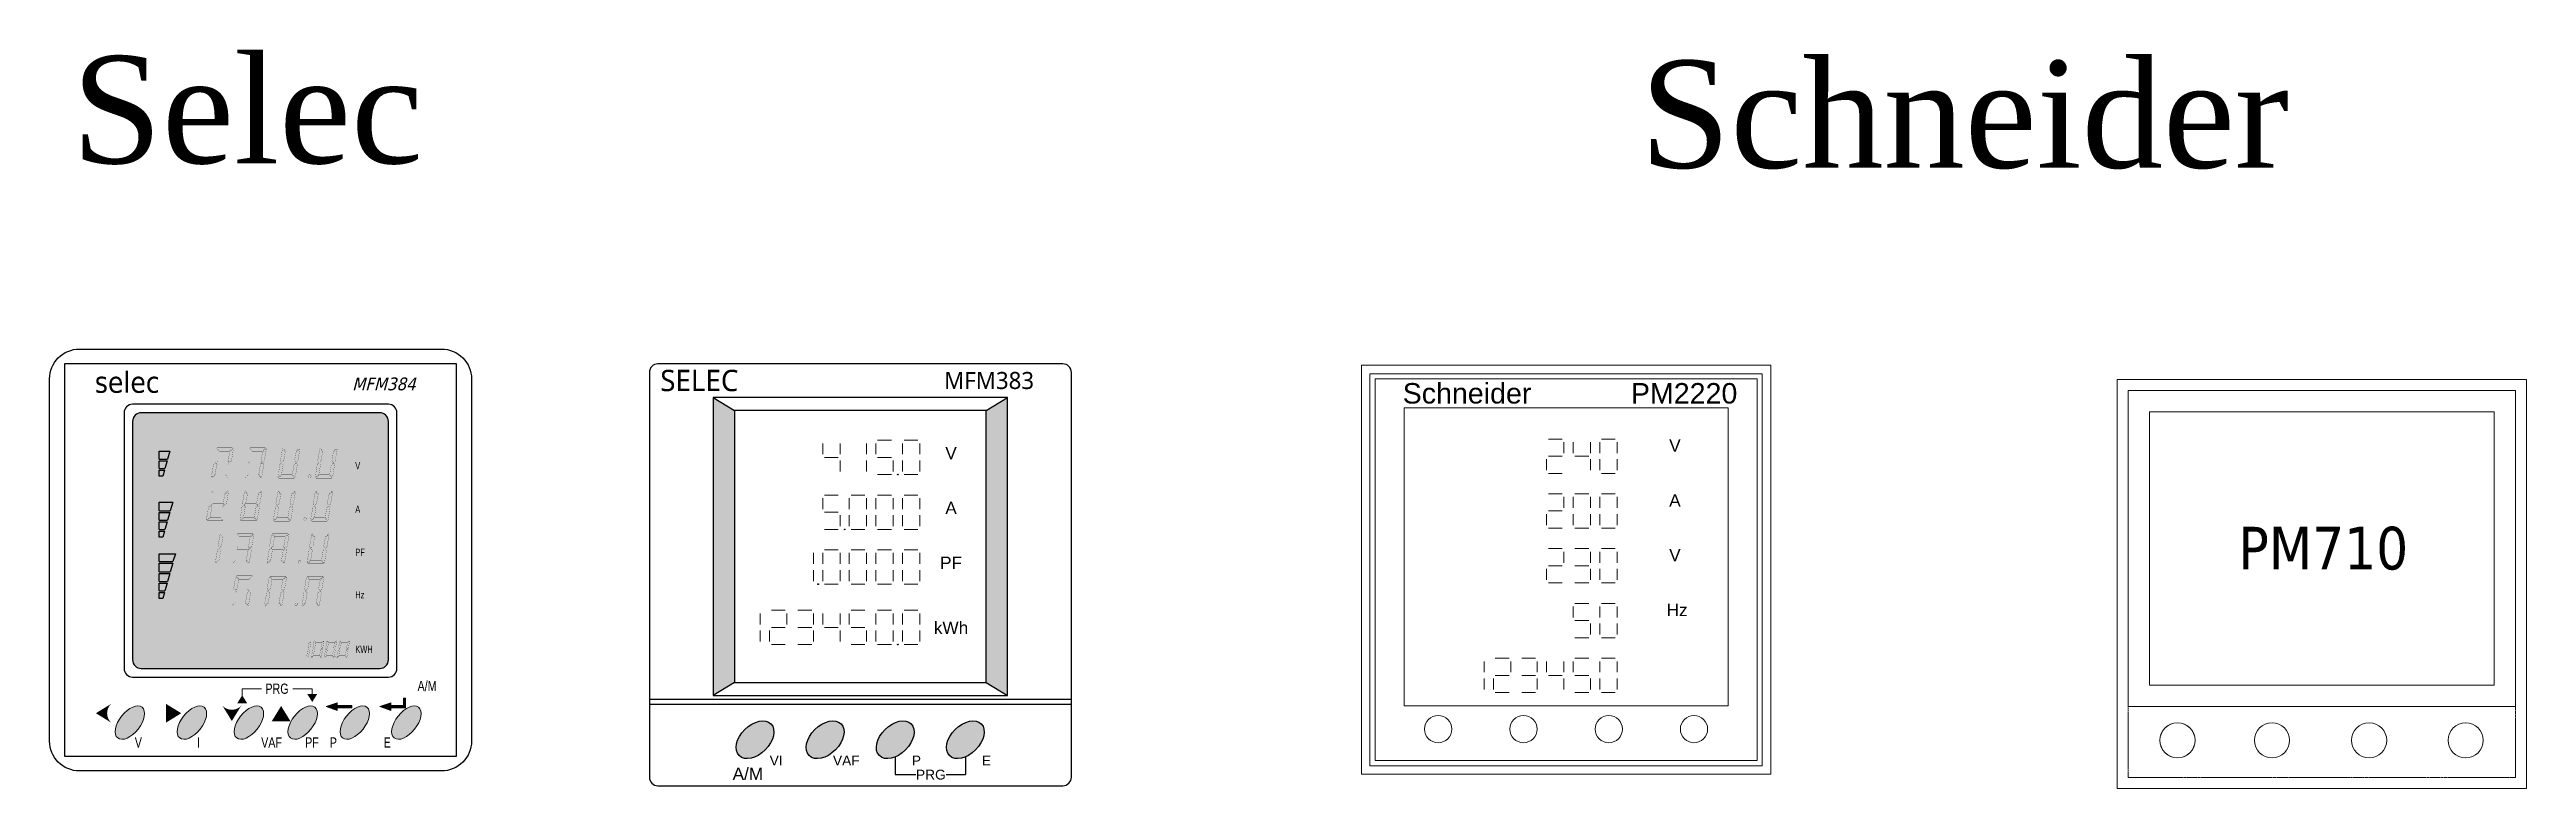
# Model space of a CAD drawing. Header units: millimetres. Extents: x 13402 to 15489, y 85802 to 88728.
# Drawn here: x 14201 to 14782, y 87139 to 87312 of the extents above; entities that cross this region are included whole.
import ezdxf
from ezdxf.enums import TextEntityAlignment as Align

# ---------------------------------------------------------------- set-up
doc = ezdxf.new("R2010")
doc.units = ezdxf.units.MM
doc.linetypes.add('ACANSTGB', pattern=[0.354331, 0.15748, -0.03937, 0.03937, -0.03937, 0.03937, -0.03937])
doc.linetypes.add('DASHED', pattern=[19.05, 12.7, -6.35])
doc.layers.add('1-EMC-ACESS', color=4, linetype='Continuous')
doc.layers.add('TEXT', color=7, linetype='Continuous')
for name, color, linetype, lineweight in [('BASE', 7, 'Continuous', 15), ('hw_Text', 7, 'Continuous', 13), ('hw_VTP', 7, 'Continuous', 13)]:
    doc.layers.add(name, color=color, linetype=linetype, lineweight=lineweight)
doc.styles.add('1_Segoe UI', font='segoeui.ttf')
doc.styles.add('arial', font='arial.ttf')
doc.styles.add('T25', font='', dxfattribs={"width": 0.8})
doc.styles.add('Tahoma (Input Text)', font='tahoma.ttf')
doc.styles.add('VnArial', font='')
doc.styles.get('T25').set_extended_font_data('Dotum')
doc.styles.get('VnArial').set_extended_font_data('.VnArial')

msp = doc.modelspace()

# ---------------------------------------------------------------- texts
at = {"layer": '1-EMC-ACESS', "color": 1, "linetype": 'ByBlock', "lineweight": -2, "char_height": 25.2, "width": 385.9629, "attachment_point": 2, "style": 'arial'}
for s, insert in [('{\\fTimes New Roman|b0|i0|c0|p18;\\C7;Selec}', (14247.66, 87310.95)), ('{\\fTimes New Roman|b0|i0|c0|p18;\\C3;Schneider}', (14650.46, 87309.89))]:
    msp.add_mtext(s, dxfattribs=dict(at, insert=insert))

# ---------------------------------------------------------------- blocks, each defined once
blk = doc.blocks.new('PM710')
at = {"layer": 'hw_VTP'}
for p, q in [((2.56, -28.78), (93.43, -28.78)), ((2.57, -28.77), (93.43, -28.77))]:
    blk.add_line(p, q, dxfattribs=at)
at = {"layer": 'hw_VTP', "color": 31, "linetype": 'Continuous', "lineweight": 15}
for points in [[(0, -48), (95.99, -48), (95.99, 48), (0, 48)], [(0, -48), (96, -48), (96, 48), (0, 48)]]:
    blk.add_lwpolyline(points, close=True, dxfattribs=at)
at = {"layer": 'hw_VTP', "color": 181, "linetype": 'DASHED', "lineweight": 13}
for points in [[(2.56, -45.44), (93.43, -45.44), (93.43, 45.43), (2.56, 45.43)], [(2.56, -45.44), (93.43, -45.44), (93.43, 45.43), (2.56, 45.43)], [(2.56, -45.44), (93.43, -45.44), (93.43, 45.43), (2.56, 45.43)], [(2.57, -45.43), (93.43, -45.43), (93.43, 45.43), (2.57, 45.43)], [(2.57, -45.43), (93.43, -45.43), (93.43, 45.43), (2.57, 45.43)], [(2.57, -45.43), (93.43, -45.43), (93.43, 45.43), (2.57, 45.43)]]:
    blk.add_lwpolyline(points, close=True, dxfattribs=at)
at = {"layer": 'hw_VTP', "color": 181, "linetype": 'DASHED', "lineweight": 5}
for points in [[(2.56, -45.44), (93.43, -45.44), (93.43, 45.43), (2.56, 45.43)], [(2.57, -45.43), (93.43, -45.43), (93.43, 45.43), (2.57, 45.43)]]:
    blk.add_lwpolyline(points, close=True, dxfattribs=at)
at = {"layer": 'hw_VTP', "color": 181, "linetype": 'ACANSTGB', "lineweight": 5}
for points in [[(2.56, -45.44), (93.43, -45.44), (93.43, 45.43), (2.56, 45.43)], [(2.57, -45.43), (93.43, -45.43), (93.43, 45.43), (2.57, 45.43)]]:
    blk.add_lwpolyline(points, close=True, dxfattribs=at)
at = {"layer": 'hw_VTP'}
for points in [[(2.56, 45.43), (93.43, 45.43), (93.43, -28.78), (2.56, -28.78)], [(2.57, 45.43), (93.43, 45.43), (93.43, -28.77), (2.57, -28.77)], [(7.56, 40.43), (88.43, 40.43), (88.43, -23.78), (7.56, -23.78)], [(7.57, 40.43), (88.43, 40.43), (88.43, -23.77), (7.57, -23.77)]]:
    blk.add_lwpolyline(points, close=True, dxfattribs=at)
for centre in [(14.13, -36.7), (14.14, -36.69), (36.32, -36.69), (36.32, -36.7), (59.09, -36.69), (59.09, -36.7), (81.73, -36.69), (81.74, -36.7)]:
    blk.add_circle(centre, 4.12, dxfattribs=at)
at = {"layer": 'hw_VTP', "insert": (28.45, 13.41), "char_height": 10, "width": 77.8368, "attachment_point": 1, "style": 'Tahoma (Input Text)'}
blk.add_mtext('PM710', dxfattribs=at)
blk = doc.blocks.new('1232')
at = {"color": 7, "linetype": 'Continuous', "lineweight": 13}
for p, q in [((43.84, 78.67), (47.07, 78.67)), ((47.48, 77.94), (47.48, 75.37)), ((49.66, 77.94), (49.66, 75.37)), ((53.72, 77.94), (53.72, 75.37)), ((55.9, 77.94), (55.9, 75.37)), ((56.31, 78.67), (59.54, 78.67)), ((59.95, 77.94), (59.95, 75.37)), ((43.43, 71.35), (43.43, 73.92)), ((43.84, 74.65), (47.07, 74.65)), ((43.84, 70.62), (47.07, 70.62)), ((50.08, 74.65), (53.3, 74.65)), ((53.72, 71.35), (53.72, 73.92)), ((55.9, 71.35), (55.9, 73.92)), ((56.31, 70.62), (59.54, 70.62)), ((59.95, 71.35), (59.95, 73.92)), ((43.84, 65.82), (47.07, 65.82)), ((47.48, 65.09), (47.48, 62.52)), ((49.66, 65.09), (49.66, 62.52)), ((50.08, 65.82), (53.3, 65.82)), ((53.72, 65.09), (53.72, 62.52)), ((55.9, 65.09), (55.9, 62.52)), ((56.31, 65.82), (59.54, 65.82)), ((59.95, 65.09), (59.95, 62.52)), ((43.43, 58.49), (43.43, 61.06)), ((43.84, 61.79), (47.07, 61.79)), ((49.66, 58.49), (49.66, 61.06)), ((53.72, 58.49), (53.72, 61.06)), ((55.9, 58.49), (55.9, 61.06)), ((59.95, 58.49), (59.95, 61.06)), ((43.84, 57.77), (47.07, 57.77)), ((43.84, 52.96), (47.07, 52.96)), ((50.08, 57.77), (53.3, 57.77)), ((50.08, 52.96), (53.3, 52.96)), ((56.31, 57.77), (59.54, 57.77)), ((56.31, 52.96), (59.54, 52.96)), ((43.43, 45.64), (43.43, 48.21)), ((43.84, 48.94), (47.07, 48.94)), ((47.48, 52.23), (47.48, 49.66)), ((50.08, 48.94), (53.3, 48.94)), ((53.72, 52.23), (53.72, 49.66)), ((53.72, 45.64), (53.72, 48.21)), ((55.9, 52.23), (55.9, 49.66)), ((55.9, 45.64), (55.9, 48.21)), ((59.95, 52.23), (59.95, 49.66)), ((59.95, 45.64), (59.95, 48.21)), ((43.84, 44.91), (47.07, 44.91)), ((50.08, 44.91), (53.3, 44.91)), ((56.31, 44.91), (59.54, 44.91)), ((49.66, 39.38), (49.66, 36.81)), ((50.08, 40.1), (53.3, 40.1)), ((50.08, 36.08), (53.3, 36.08)), ((53.72, 32.78), (53.72, 35.35)), ((55.9, 39.38), (55.9, 36.81)), ((55.9, 32.78), (55.9, 35.35)), ((56.31, 40.1), (59.54, 40.1)), ((59.95, 39.38), (59.95, 36.81)), ((59.95, 32.78), (59.95, 35.35)), ((50.08, 32.06), (53.3, 32.06)), ((56.31, 32.06), (59.54, 32.06)), ((28.79, 26.5), (28.79, 23.93)), ((31.38, 27.23), (34.61, 27.23)), ((35.02, 26.5), (35.02, 23.93)), ((37.61, 27.23), (40.84, 27.23)), ((41.25, 26.5), (41.25, 23.93)), ((43.43, 26.5), (43.43, 23.93)), ((47.48, 26.5), (47.48, 23.93)), ((49.66, 26.5), (49.66, 23.93)), ((50.08, 27.23), (53.3, 27.23)), ((55.9, 26.5), (55.9, 23.93)), ((56.31, 27.23), (59.54, 27.23)), ((59.95, 26.5), (59.95, 23.93)), ((28.79, 19.91), (28.79, 22.47)), ((30.97, 19.91), (30.97, 22.47)), ((31.38, 23.2), (34.61, 23.2)), ((31.38, 19.18), (34.61, 19.18)), ((37.61, 23.2), (40.84, 23.2)), ((37.61, 19.18), (40.84, 19.18)), ((41.25, 19.91), (41.25, 22.47)), ((43.84, 23.2), (47.07, 23.2)), ((47.48, 19.91), (47.48, 22.47)), ((50.08, 23.2), (53.3, 23.2)), ((50.08, 19.18), (53.3, 19.18)), ((53.72, 19.91), (53.72, 22.47)), ((55.9, 19.91), (55.9, 22.47)), ((56.31, 19.18), (59.54, 19.18)), ((59.95, 19.91), (59.95, 22.47))]:
    blk.add_line(p, q, dxfattribs=at)
at = {"layer": 'BASE', "lineweight": 13}
for points in [[(96, 0), (0, 0), (0, 96), (96, 96)], [(3.2, 3.2), (92.8, 3.2), (92.8, 92.8), (3.2, 92.8)], [(10, 16.06), (86, 16.06), (86, 86), (10, 86)]]:
    blk.add_lwpolyline(points, close=True, dxfattribs=at)
at = {"layer": 'BASE', "color": 3, "lineweight": 13}
blk.add_lwpolyline([(2, 2), (94, 2), (94, 94), (2, 94)], close=True, dxfattribs=at)
at = {"layer": 'BASE', "lineweight": 13}
for centre in [(18, 10.61), (38, 10.61), (58, 10.61), (78, 10.61)]:
    blk.add_circle(centre, 3.2, dxfattribs=at)
at = {"layer": 'hw_Text', "lineweight": 13, "style": 'VnArial'}
for s, height, p in [('Schneider', 4.8, (24.76, 89.41)), ('V', 2.88, (73.53, 77.14)), ('A', 2.88, (73.53, 64.28)), ('V', 2.88, (73.53, 51.43)), ('Hz', 2.88, (74.05, 38.57))]:
    blk.add_text(s, height=height, rotation=360, dxfattribs=at).set_placement(p, align=Align.MIDDLE_CENTER)
at = {"layer": 'hw_Text', "color": 1, "lineweight": 13, "style": 'VnArial'}
blk.add_text('PM2220', height=4.8, rotation=360, dxfattribs=at).set_placement((75.69, 89.41), align=Align.MIDDLE_CENTER)
blk = doc.blocks.new('*U1')
at = {"lineweight": 9}
h = blk.add_hatch(color=250, dxfattribs=at)
h.set_gradient(color1=(217, 227, 231), color2=(224, 232, 235), one_color=1, tint=0.9, name='INVCYLINDER')
edge = h.paths.add_edge_path()
edge.add_line((-28, -74.96), (28, -74.96))
edge.add_arc((28, -72.96), 2, 270, 360)
edge.add_line((30, -72.96), (30, -16.96))
edge.add_arc((28, -16.96), 2, 0, 90)
edge.add_line((28, -14.96), (-28, -14.96))
edge.add_arc((-28, -16.96), 2, 90, 180)
edge.add_line((-30, -16.96), (-30, -72.96))
edge.add_arc((-28, -72.96), 2, 180, 270)
h = blk.add_hatch(color=2)
edge = h.paths.add_edge_path()
edge.add_arc((-4.3, -84.2), 1.59, 43.66116, 136.33884, ccw=False)
edge.add_line((-3.15, -83.1), (-4.3, -81.23))
edge.add_line((-4.3, -81.23), (-5.45, -83.1))
h = blk.add_hatch(color=2)
edge = h.paths.add_edge_path()
edge.add_arc((12.13, -79.87), 1.59, -136.33884, -43.66116, ccw=False)
edge.add_line((10.98, -80.97), (12.13, -82.83))
edge.add_line((12.13, -82.83), (13.28, -80.97))
h = blk.add_hatch(color=2, dxfattribs=at)
edge = h.paths.add_edge_path()
edge.add_arc((-32.95, -85.46), 3.04, 133.66116, 226.33884)
edge.add_line((-35.05, -87.66), (-38.62, -85.46))
edge.add_line((-38.62, -85.46), (-35.05, -83.26))
h = blk.add_hatch(color=2, dxfattribs=at)
edge = h.paths.add_edge_path()
edge.add_ellipse((-30.65, -87.67), major_axis=(2.86, 3.6), ratio=0.53719, start_angle=0, end_angle=360)
h = blk.add_hatch(color=2, dxfattribs=at)
edge = h.paths.add_edge_path()
edge.add_arc((-24.27, -85.46), 3.04, 313.66116, 406.33884, ccw=False)
edge.add_line((-22.17, -87.66), (-18.6, -85.46))
edge.add_line((-18.6, -85.46), (-22.17, -83.26))
h = blk.add_hatch(color=2, dxfattribs=at)
edge = h.paths.add_edge_path()
edge.add_ellipse((-16.1, -87.67), major_axis=(2.86, 3.6), ratio=0.53719, start_angle=0, end_angle=360)
h = blk.add_hatch(color=2, dxfattribs=at)
edge = h.paths.add_edge_path()
edge.add_arc((-6.73, -81.61), 3.04, 223.66116, 316.33884)
edge.add_line((-4.53, -83.71), (-6.73, -87.29))
edge.add_line((-6.73, -87.29), (-8.93, -83.71))
h = blk.add_hatch(color=2, dxfattribs=at)
edge = h.paths.add_edge_path()
edge.add_ellipse((-2.73, -87.67), major_axis=(2.86, 3.6), ratio=0.53719, start_angle=0, end_angle=360)
h = blk.add_hatch(color=2, dxfattribs=at)
edge = h.paths.add_edge_path()
edge.add_arc((4.83, -89.43), 3.04, 43.66116, 136.33884, ccw=False)
edge.add_line((7.03, -87.34), (4.83, -83.76))
edge.add_line((4.83, -83.76), (2.63, -87.34))
h = blk.add_hatch(color=2, dxfattribs=at)
edge = h.paths.add_edge_path()
edge.add_ellipse((9.89, -87.67), major_axis=(2.86, 3.6), ratio=0.53719, start_angle=0, end_angle=360)
for points in [[(17.98, -83.66), (17.98, -83.02), (15.4, -83.91), (17.98, -84.8), (17.98, -84.17), (21.45, -84.17), (21.45, -83.66)], [(30.56, -83.66), (33.54, -83.66), (33.54, -81.96), (34.03, -81.96), (34.03, -84.17), (30.56, -84.17), (30.56, -84.8), (27.98, -83.91), (30.56, -83.02)]]:
    blk.add_hatch(color=2, dxfattribs=at).paths.add_polyline_path(points)
h = blk.add_hatch(color=2, dxfattribs=at)
edge = h.paths.add_edge_path()
edge.add_ellipse((22.11, -87.67), major_axis=(2.86, 3.6), ratio=0.53719, start_angle=0, end_angle=360)
h = blk.add_hatch(color=2, dxfattribs=at)
edge = h.paths.add_edge_path()
edge.add_ellipse((34.21, -87.67), major_axis=(2.86, 3.6), ratio=0.53719, start_angle=0, end_angle=360)
at = {"color": 250, "linetype": 'ByBlock', "lineweight": -2}
for p, q in [((-23.8, -25.8), (-23.8, -23.98)), ((-23.8, -23.98), (-21.29, -23.98)), ((-23.8, -25.8), (-23.8, -23.98)), ((-23.8, -23.98), (-21.29, -23.98)), ((-23.8, -25.8), (-23.8, -23.98)), ((-23.8, -23.98), (-21.29, -23.98)), ((-23.8, -25.8), (-23.8, -23.98)), ((-23.8, -23.98), (-21.29, -23.98)), ((-23.8, -25.8), (-21.84, -25.8)), ((-23.8, -25.8), (-21.84, -25.8)), ((-23.8, -25.8), (-21.84, -25.8)), ((-23.8, -25.8), (-21.84, -25.8)), ((-23.8, -28.01), (-23.8, -26.2)), ((-23.8, -26.2), (-21.91, -26.2)), ((-23.8, -28.01), (-23.8, -26.2)), ((-23.8, -26.2), (-21.91, -26.2)), ((-23.8, -28.01), (-23.8, -26.2)), ((-23.8, -26.2), (-21.91, -26.2)), ((-23.8, -28.01), (-23.8, -26.2)), ((-23.8, -26.2), (-21.91, -26.2)), ((-23.8, -28.01), (-22.46, -28.01)), ((-23.8, -28.01), (-22.46, -28.01)), ((-23.8, -28.01), (-22.46, -28.01)), ((-23.8, -28.01), (-22.46, -28.01)), ((-23.8, -29.8), (-23.8, -28.41)), ((-23.8, -28.41), (-22.53, -28.41)), ((-23.8, -29.8), (-23.8, -28.41)), ((-23.8, -28.41), (-22.53, -28.41)), ((-23.8, -29.8), (-23.8, -28.41)), ((-23.8, -28.41), (-22.53, -28.41)), ((-23.8, -29.8), (-23.8, -28.41)), ((-23.8, -28.41), (-22.53, -28.41)), ((-22.53, -28.41), (-22.95, -29.8)), ((-22.53, -28.41), (-22.95, -29.8)), ((-22.53, -28.41), (-22.95, -29.8)), ((-22.53, -28.41), (-22.95, -29.8)), ((-21.91, -26.2), (-22.46, -28.01)), ((-21.91, -26.2), (-22.46, -28.01)), ((-21.91, -26.2), (-22.46, -28.01)), ((-21.91, -26.2), (-22.46, -28.01)), ((-21.29, -23.98), (-21.84, -25.8)), ((-21.29, -23.98), (-21.84, -25.8)), ((-21.29, -23.98), (-21.84, -25.8)), ((-21.29, -23.98), (-21.84, -25.8)), ((-22.95, -29.8), (-23.8, -29.8)), ((-22.95, -29.8), (-23.8, -29.8)), ((-22.95, -29.8), (-23.8, -29.8)), ((-22.95, -29.8), (-23.8, -29.8)), ((-23.8, -37.94), (-23.8, -35.92)), ((-23.8, -35.92), (-20.6, -35.92)), ((-23.8, -37.94), (-23.8, -35.92)), ((-23.8, -35.92), (-20.6, -35.92)), ((-23.8, -37.94), (-23.8, -35.92)), ((-23.8, -35.92), (-20.6, -35.92)), ((-23.8, -37.94), (-23.8, -35.92)), ((-23.8, -35.92), (-20.6, -35.92)), ((-23.8, -37.94), (-21.22, -37.94)), ((-23.8, -37.94), (-21.22, -37.94)), ((-23.8, -37.94), (-21.22, -37.94)), ((-23.8, -37.94), (-21.22, -37.94)), ((-23.8, -40.15), (-23.8, -38.34)), ((-23.8, -38.34), (-21.29, -38.34)), ((-23.8, -40.15), (-23.8, -38.34)), ((-23.8, -38.34), (-21.29, -38.34)), ((-23.8, -40.15), (-23.8, -38.34)), ((-23.8, -38.34), (-21.29, -38.34)), ((-23.8, -40.15), (-23.8, -38.34)), ((-23.8, -38.34), (-21.29, -38.34)), ((-23.8, -40.15), (-21.84, -40.15)), ((-23.8, -40.15), (-21.84, -40.15)), ((-23.8, -40.15), (-21.84, -40.15)), ((-23.8, -40.15), (-21.84, -40.15)), ((-23.8, -42.37), (-23.8, -40.55)), ((-23.8, -40.55), (-21.91, -40.55)), ((-23.8, -42.37), (-23.8, -40.55)), ((-23.8, -40.55), (-21.91, -40.55)), ((-23.8, -42.37), (-23.8, -40.55)), ((-23.8, -40.55), (-21.91, -40.55)), ((-23.8, -42.37), (-23.8, -40.55)), ((-23.8, -40.55), (-21.91, -40.55)), ((-21.91, -40.55), (-22.46, -42.37)), ((-21.91, -40.55), (-22.46, -42.37)), ((-21.91, -40.55), (-22.46, -42.37)), ((-21.91, -40.55), (-22.46, -42.37)), ((-21.29, -38.34), (-21.84, -40.15)), ((-21.29, -38.34), (-21.84, -40.15)), ((-21.29, -38.34), (-21.84, -40.15)), ((-21.29, -38.34), (-21.84, -40.15)), ((-20.6, -35.92), (-21.22, -37.94)), ((-20.6, -35.92), (-21.22, -37.94)), ((-20.6, -35.92), (-21.22, -37.94)), ((-20.6, -35.92), (-21.22, -37.94)), ((-23.8, -42.37), (-22.46, -42.37)), ((-23.8, -42.37), (-22.46, -42.37)), ((-23.8, -42.37), (-22.46, -42.37)), ((-23.8, -42.37), (-22.46, -42.37)), ((-23.8, -44.15), (-23.8, -42.77)), ((-23.8, -42.77), (-22.53, -42.77)), ((-23.8, -44.15), (-23.8, -42.77)), ((-23.8, -42.77), (-22.53, -42.77)), ((-23.8, -44.15), (-23.8, -42.77)), ((-23.8, -42.77), (-22.53, -42.77)), ((-23.8, -44.15), (-23.8, -42.77)), ((-23.8, -42.77), (-22.53, -42.77)), ((-22.95, -44.15), (-23.8, -44.15)), ((-22.95, -44.15), (-23.8, -44.15)), ((-22.95, -44.15), (-23.8, -44.15)), ((-22.95, -44.15), (-23.8, -44.15)), ((-22.53, -42.77), (-22.95, -44.15)), ((-22.53, -42.77), (-22.95, -44.15)), ((-22.53, -42.77), (-22.95, -44.15)), ((-22.53, -42.77), (-22.95, -44.15)), ((-23.8, -49.88), (-23.8, -48.07)), ((-23.8, -48.07), (-19.98, -48.07)), ((-23.8, -49.88), (-23.8, -48.07)), ((-23.8, -48.07), (-19.98, -48.07)), ((-23.8, -49.88), (-23.8, -48.07)), ((-23.8, -48.07), (-19.98, -48.07)), ((-23.8, -49.88), (-23.8, -48.07)), ((-23.8, -48.07), (-19.98, -48.07)), ((-23.8, -49.88), (-20.54, -49.88)), ((-23.8, -49.88), (-20.54, -49.88)), ((-23.8, -49.88), (-20.54, -49.88)), ((-23.8, -49.88), (-20.54, -49.88)), ((-23.8, -52.3), (-23.8, -50.28)), ((-23.8, -50.28), (-20.6, -50.28)), ((-23.8, -52.3), (-23.8, -50.28)), ((-23.8, -50.28), (-20.6, -50.28)), ((-23.8, -52.3), (-23.8, -50.28)), ((-23.8, -50.28), (-20.6, -50.28)), ((-23.8, -52.3), (-23.8, -50.28)), ((-23.8, -50.28), (-20.6, -50.28)), ((-20.6, -50.28), (-21.22, -52.3)), ((-20.6, -50.28), (-21.22, -52.3)), ((-20.6, -50.28), (-21.22, -52.3)), ((-20.6, -50.28), (-21.22, -52.3)), ((-19.98, -48.07), (-20.54, -49.88)), ((-19.98, -48.07), (-20.54, -49.88)), ((-19.98, -48.07), (-20.54, -49.88)), ((-19.98, -48.07), (-20.54, -49.88)), ((-23.8, -52.3), (-21.22, -52.3)), ((-23.8, -52.3), (-21.22, -52.3)), ((-23.8, -52.3), (-21.22, -52.3)), ((-23.8, -52.3), (-21.22, -52.3)), ((-23.8, -54.51), (-23.8, -52.7)), ((-23.8, -52.7), (-21.29, -52.7)), ((-23.8, -54.51), (-23.8, -52.7)), ((-23.8, -52.7), (-21.29, -52.7)), ((-23.8, -54.51), (-23.8, -52.7)), ((-23.8, -52.7), (-21.29, -52.7)), ((-23.8, -54.51), (-23.8, -52.7)), ((-23.8, -52.7), (-21.29, -52.7)), ((-23.8, -54.51), (-21.84, -54.51)), ((-23.8, -54.51), (-21.84, -54.51)), ((-23.8, -54.51), (-21.84, -54.51)), ((-23.8, -54.51), (-21.84, -54.51)), ((-23.8, -56.72), (-23.8, -54.91)), ((-23.8, -54.91), (-21.91, -54.91)), ((-23.8, -56.72), (-23.8, -54.91)), ((-23.8, -54.91), (-21.91, -54.91)), ((-23.8, -56.72), (-23.8, -54.91)), ((-23.8, -54.91), (-21.91, -54.91)), ((-23.8, -56.72), (-23.8, -54.91)), ((-23.8, -54.91), (-21.91, -54.91)), ((-23.8, -56.72), (-22.46, -56.72)), ((-23.8, -56.72), (-22.46, -56.72)), ((-23.8, -56.72), (-22.46, -56.72)), ((-23.8, -56.72), (-22.46, -56.72)), ((-23.8, -58.51), (-23.8, -57.12)), ((-23.8, -57.12), (-22.53, -57.12)), ((-23.8, -58.51), (-23.8, -57.12)), ((-23.8, -57.12), (-22.53, -57.12)), ((-23.8, -58.51), (-23.8, -57.12)), ((-23.8, -57.12), (-22.53, -57.12)), ((-23.8, -58.51), (-23.8, -57.12)), ((-23.8, -57.12), (-22.53, -57.12)), ((-22.53, -57.12), (-22.95, -58.51)), ((-22.53, -57.12), (-22.95, -58.51)), ((-22.53, -57.12), (-22.95, -58.51)), ((-22.53, -57.12), (-22.95, -58.51)), ((-21.91, -54.91), (-22.46, -56.72)), ((-21.91, -54.91), (-22.46, -56.72)), ((-21.91, -54.91), (-22.46, -56.72)), ((-21.91, -54.91), (-22.46, -56.72)), ((-21.29, -52.7), (-21.84, -54.51)), ((-21.29, -52.7), (-21.84, -54.51)), ((-21.29, -52.7), (-21.84, -54.51)), ((-21.29, -52.7), (-21.84, -54.51)), ((-22.95, -58.51), (-23.8, -58.51)), ((-22.95, -58.51), (-23.8, -58.51)), ((-22.95, -58.51), (-23.8, -58.51)), ((-22.95, -58.51), (-23.8, -58.51))]:
    blk.add_line(p, q, dxfattribs=at)
at = {"color": 2, "lineweight": 9}
for p, q in [((0.24, -79.71), (-4.3, -79.71)), ((-4.3, -79.71), (-4.3, -81.46)), ((7.59, -79.71), (12.12, -79.71)), ((12.12, -79.71), (12.12, -81.46)), ((17.98, -83.66), (21.45, -83.66)), ((17.98, -84.17), (21.45, -84.17)), ((21.45, -84.17), (21.45, -83.66)), ((30.56, -83.66), (33.54, -83.66)), ((30.56, -84.17), (34.03, -84.17)), ((34.03, -81.96), (33.54, -81.96)), ((33.54, -83.66), (33.54, -81.96)), ((34.03, -84.17), (34.03, -81.96)), ((34.03, -84.17), (34.03, -83.66))]:
    blk.add_line(p, q, dxfattribs=at)
for points in [[(-42.5, 0), (42.5, 0, -0.414214), (49.5, -7), (49.5, -92, -0.414214), (42.5, -99), (-42.5, -99, -0.414214), (-49.5, -92), (-49.5, -7, -0.414214)], [(-28, -74.96), (28, -74.96, 0.414214), (30, -72.96), (30, -16.96, 0.414214), (28, -14.96), (-28, -14.96, 0.414214), (-30, -16.96), (-30, -72.96, 0.414214)]]:
    blk.add_lwpolyline(points, format="xyb", close=True)
at = {"color": 56}
blk.add_lwpolyline([(-46, -95.5), (46, -95.5), (46, -3.5), (-46, -3.5)], close=True, dxfattribs=at)
at = {"color": 252, "true_color": 0x9e9e8a}
blk.add_lwpolyline([(-30, -76.96), (30, -76.96, 0.414214), (32, -74.96), (32, -14.96, 0.414214), (30, -12.96), (-30, -12.96, 0.414214), (-32, -14.96), (-32, -74.96, 0.414214)], format="xyb", close=True, dxfattribs=at)
at = {"color": 250, "linetype": 'ByBlock', "lineweight": -2, "const_width": 0.0353}
for points in [[(-10.23, -23.31), (-10.23, -23.3), (-10.24, -23.3), (-10.24, -23.29), (-10.24, -23.28), (-10.24, -23.27), (-10.24, -23.26), (-10.24, -23.24), (-10.23, -23.23), (-10.22, -23.21), (-10.21, -23.2), (-10.19, -23.2), (-10.17, -23.19), (-6.61, -23.19), (-6.59, -23.2), (-6.58, -23.2), (-6.56, -23.21), (-6.55, -23.23), (-6.55, -23.24), (-6.54, -23.26), (-6.54, -23.27), (-6.55, -23.28), (-6.55, -23.29), (-6.55, -23.3), (-6.56, -23.31), (-6.57, -23.32), (-7.31, -23.96), (-9.66, -23.96)], [(-10.23, -23.31), (-10.23, -23.3), (-10.24, -23.3), (-10.24, -23.29), (-10.24, -23.28), (-10.24, -23.27), (-10.24, -23.26), (-10.24, -23.24), (-10.23, -23.23), (-10.22, -23.21), (-10.21, -23.2), (-10.19, -23.2), (-10.17, -23.19), (-6.61, -23.19), (-6.59, -23.2), (-6.58, -23.2), (-6.56, -23.21), (-6.55, -23.23), (-6.55, -23.24), (-6.54, -23.26), (-6.54, -23.27), (-6.55, -23.28), (-6.55, -23.29), (-6.55, -23.3), (-6.56, -23.31), (-6.57, -23.32), (-7.31, -23.96), (-9.66, -23.96)], [(-10.23, -23.31), (-10.23, -23.3), (-10.24, -23.3), (-10.24, -23.29), (-10.24, -23.28), (-10.24, -23.27), (-10.24, -23.26), (-10.24, -23.24), (-10.23, -23.23), (-10.22, -23.21), (-10.21, -23.2), (-10.19, -23.2), (-10.17, -23.19), (-6.61, -23.19), (-6.59, -23.2), (-6.58, -23.2), (-6.56, -23.21), (-6.55, -23.23), (-6.55, -23.24), (-6.54, -23.26), (-6.54, -23.27), (-6.55, -23.28), (-6.55, -23.29), (-6.55, -23.3), (-6.56, -23.31), (-6.57, -23.32), (-7.31, -23.96), (-9.66, -23.96)], [(-10.23, -23.31), (-10.23, -23.3), (-10.24, -23.3), (-10.24, -23.29), (-10.24, -23.28), (-10.24, -23.27), (-10.24, -23.26), (-10.24, -23.24), (-10.23, -23.23), (-10.22, -23.21), (-10.21, -23.2), (-10.19, -23.2), (-10.17, -23.19), (-6.61, -23.19), (-6.59, -23.2), (-6.58, -23.2), (-6.56, -23.21), (-6.55, -23.23), (-6.55, -23.24), (-6.54, -23.26), (-6.54, -23.27), (-6.55, -23.28), (-6.55, -23.29), (-6.55, -23.3), (-6.56, -23.31), (-6.57, -23.32), (-7.31, -23.96), (-9.66, -23.96)], [(-2.51, -23.31), (-2.52, -23.3), (-2.52, -23.3), (-2.53, -23.29), (-2.53, -23.28), (-2.53, -23.27), (-2.53, -23.26), (-2.53, -23.24), (-2.52, -23.23), (-2.51, -23.21), (-2.5, -23.2), (-2.48, -23.2), (-2.46, -23.19), (1.1, -23.19), (1.12, -23.2), (1.13, -23.2), (1.15, -23.21), (1.16, -23.23), (1.17, -23.24), (1.17, -23.26), (1.17, -23.27), (1.16, -23.28), (1.16, -23.29), (1.16, -23.3), (1.15, -23.31), (1.14, -23.32), (0.4, -23.96), (-1.95, -23.96)], [(-2.51, -23.31), (-2.52, -23.3), (-2.52, -23.3), (-2.53, -23.29), (-2.53, -23.28), (-2.53, -23.27), (-2.53, -23.26), (-2.53, -23.24), (-2.52, -23.23), (-2.51, -23.21), (-2.5, -23.2), (-2.48, -23.2), (-2.46, -23.19), (1.1, -23.19), (1.12, -23.2), (1.13, -23.2), (1.15, -23.21), (1.16, -23.23), (1.17, -23.24), (1.17, -23.26), (1.17, -23.27), (1.16, -23.28), (1.16, -23.29), (1.16, -23.3), (1.15, -23.31), (1.14, -23.32), (0.4, -23.96), (-1.95, -23.96)], [(-2.51, -23.31), (-2.52, -23.3), (-2.52, -23.3), (-2.53, -23.29), (-2.53, -23.28), (-2.53, -23.27), (-2.53, -23.26), (-2.53, -23.24), (-2.52, -23.23), (-2.51, -23.21), (-2.5, -23.2), (-2.48, -23.2), (-2.46, -23.19), (1.1, -23.19), (1.12, -23.2), (1.13, -23.2), (1.15, -23.21), (1.16, -23.23), (1.17, -23.24), (1.17, -23.26), (1.17, -23.27), (1.16, -23.28), (1.16, -23.29), (1.16, -23.3), (1.15, -23.31), (1.14, -23.32), (0.4, -23.96), (-1.95, -23.96)], [(-2.51, -23.31), (-2.52, -23.3), (-2.52, -23.3), (-2.53, -23.29), (-2.53, -23.28), (-2.53, -23.27), (-2.53, -23.26), (-2.53, -23.24), (-2.52, -23.23), (-2.51, -23.21), (-2.5, -23.2), (-2.48, -23.2), (-2.46, -23.19), (1.1, -23.19), (1.12, -23.2), (1.13, -23.2), (1.15, -23.21), (1.16, -23.23), (1.17, -23.24), (1.17, -23.26), (1.17, -23.27), (1.16, -23.28), (1.16, -23.29), (1.16, -23.3), (1.15, -23.31), (1.14, -23.32), (0.4, -23.96), (-1.95, -23.96)], [(5.36, -23.34), (5.35, -23.34), (5.35, -23.33), (5.34, -23.32), (5.34, -23.32), (5.34, -23.31), (5.34, -23.3), (5.34, -23.28), (5.35, -23.26), (5.36, -23.25), (5.37, -23.24), (5.39, -23.23), (5.41, -23.23), (8.97, -23.23), (8.99, -23.23), (9.01, -23.24), (9.02, -23.25), (9.03, -23.26), (9.04, -23.28), (9.04, -23.3), (9.04, -23.31), (9.04, -23.32), (9.03, -23.33), (9.03, -23.34), (9.02, -23.34), (9.02, -23.35), (8.27, -24), (5.93, -24)], [(5.36, -23.34), (5.35, -23.34), (5.35, -23.33), (5.34, -23.32), (5.34, -23.32), (5.34, -23.31), (5.34, -23.3), (5.34, -23.28), (5.35, -23.26), (5.36, -23.25), (5.37, -23.24), (5.39, -23.23), (5.41, -23.23), (8.97, -23.23), (8.99, -23.23), (9.01, -23.24), (9.02, -23.25), (9.03, -23.26), (9.04, -23.28), (9.04, -23.3), (9.04, -23.31), (9.04, -23.32), (9.03, -23.33), (9.03, -23.34), (9.02, -23.34), (9.02, -23.35), (8.27, -24), (5.93, -24)], [(5.36, -23.34), (5.35, -23.34), (5.35, -23.33), (5.34, -23.32), (5.34, -23.32), (5.34, -23.31), (5.34, -23.3), (5.34, -23.28), (5.35, -23.26), (5.36, -23.25), (5.37, -23.24), (5.39, -23.23), (5.41, -23.23), (8.97, -23.23), (8.99, -23.23), (9.01, -23.24), (9.02, -23.25), (9.03, -23.26), (9.04, -23.28), (9.04, -23.3), (9.04, -23.31), (9.04, -23.32), (9.03, -23.33), (9.03, -23.34), (9.02, -23.34), (9.02, -23.35), (8.27, -24), (5.93, -24)], [(5.36, -23.34), (5.35, -23.34), (5.35, -23.33), (5.34, -23.32), (5.34, -23.32), (5.34, -23.31), (5.34, -23.3), (5.34, -23.28), (5.35, -23.26), (5.36, -23.25), (5.37, -23.24), (5.39, -23.23), (5.41, -23.23), (8.97, -23.23), (8.99, -23.23), (9.01, -23.24), (9.02, -23.25), (9.03, -23.26), (9.04, -23.28), (9.04, -23.3), (9.04, -23.31), (9.04, -23.32), (9.03, -23.33), (9.03, -23.34), (9.02, -23.34), (9.02, -23.35), (8.27, -24), (5.93, -24)], [(14.11, -23.34), (14.1, -23.34), (14.1, -23.33), (14.1, -23.32), (14.09, -23.32), (14.09, -23.31), (14.09, -23.3), (14.09, -23.28), (14.1, -23.26), (14.11, -23.25), (14.13, -23.24), (14.14, -23.23), (14.16, -23.23), (17.72, -23.23), (17.74, -23.23), (17.76, -23.24), (17.77, -23.25), (17.78, -23.26), (17.79, -23.28), (17.79, -23.3), (17.79, -23.31), (17.79, -23.32), (17.79, -23.33), (17.78, -23.34), (17.77, -23.34), (17.77, -23.35), (17.02, -24), (14.68, -24)], [(14.11, -23.34), (14.1, -23.34), (14.1, -23.33), (14.1, -23.32), (14.09, -23.32), (14.09, -23.31), (14.09, -23.3), (14.09, -23.28), (14.1, -23.26), (14.11, -23.25), (14.13, -23.24), (14.14, -23.23), (14.16, -23.23), (17.72, -23.23), (17.74, -23.23), (17.76, -23.24), (17.77, -23.25), (17.78, -23.26), (17.79, -23.28), (17.79, -23.3), (17.79, -23.31), (17.79, -23.32), (17.79, -23.33), (17.78, -23.34), (17.77, -23.34), (17.77, -23.35), (17.02, -24), (14.68, -24)], [(14.11, -23.34), (14.1, -23.34), (14.1, -23.33), (14.1, -23.32), (14.09, -23.32), (14.09, -23.31), (14.09, -23.3), (14.09, -23.28), (14.1, -23.26), (14.11, -23.25), (14.13, -23.24), (14.14, -23.23), (14.16, -23.23), (17.72, -23.23), (17.74, -23.23), (17.76, -23.24), (17.77, -23.25), (17.78, -23.26), (17.79, -23.28), (17.79, -23.3), (17.79, -23.31), (17.79, -23.32), (17.79, -23.33), (17.78, -23.34), (17.77, -23.34), (17.77, -23.35), (17.02, -24), (14.68, -24)], [(14.11, -23.34), (14.1, -23.34), (14.1, -23.33), (14.1, -23.32), (14.09, -23.32), (14.09, -23.31), (14.09, -23.3), (14.09, -23.28), (14.1, -23.26), (14.11, -23.25), (14.13, -23.24), (14.14, -23.23), (14.16, -23.23), (17.72, -23.23), (17.74, -23.23), (17.76, -23.24), (17.77, -23.25), (17.78, -23.26), (17.79, -23.28), (17.79, -23.3), (17.79, -23.31), (17.79, -23.32), (17.79, -23.33), (17.78, -23.34), (17.77, -23.34), (17.77, -23.35), (17.02, -24), (14.68, -24)], [(-11.4, -30.03), (-10.66, -29.39), (-10.28, -27.12), (-10.65, -26.69), (-11.04, -27.03), (-11.08, -27.28), (-11.17, -27.91), (-11.28, -28.72), (-11.4, -29.1), (-11.48, -29.73), (-11.52, -29.98), (-11.52, -30), (-11.51, -30.02), (-11.5, -30.03), (-11.49, -30.04), (-11.47, -30.05), (-11.45, -30.05), (-11.44, -30.05), (-11.43, -30.05), (-11.43, -30.05), (-11.42, -30.04), (-11.41, -30.04)], [(-11.4, -30.03), (-10.66, -29.39), (-10.28, -27.12), (-10.65, -26.69), (-11.04, -27.03), (-11.08, -27.28), (-11.17, -27.91), (-11.28, -28.72), (-11.4, -29.1), (-11.48, -29.73), (-11.52, -29.98), (-11.52, -30), (-11.51, -30.02), (-11.5, -30.03), (-11.49, -30.04), (-11.47, -30.05), (-11.45, -30.05), (-11.44, -30.05), (-11.43, -30.05), (-11.43, -30.05), (-11.42, -30.04), (-11.41, -30.04)], [(-11.4, -30.03), (-10.66, -29.39), (-10.28, -27.12), (-10.65, -26.69), (-11.04, -27.03), (-11.08, -27.28), (-11.17, -27.91), (-11.28, -28.72), (-11.4, -29.1), (-11.48, -29.73), (-11.52, -29.98), (-11.52, -30), (-11.51, -30.02), (-11.5, -30.03), (-11.49, -30.04), (-11.47, -30.05), (-11.45, -30.05), (-11.44, -30.05), (-11.43, -30.05), (-11.43, -30.05), (-11.42, -30.04), (-11.41, -30.04)], [(-11.4, -30.03), (-10.66, -29.39), (-10.28, -27.12), (-10.65, -26.69), (-11.04, -27.03), (-11.08, -27.28), (-11.17, -27.91), (-11.28, -28.72), (-11.4, -29.1), (-11.48, -29.73), (-11.52, -29.98), (-11.52, -30), (-11.51, -30.02), (-11.5, -30.03), (-11.49, -30.04), (-11.47, -30.05), (-11.45, -30.05), (-11.44, -30.05), (-11.43, -30.05), (-11.43, -30.05), (-11.42, -30.04), (-11.41, -30.04)], [(-10.17, -27.03), (-10.5, -26.65), (-10.05, -26.26), (-7.71, -26.26), (-7.38, -26.64), (-7.83, -27.03)], [(-10.17, -27.03), (-10.5, -26.65), (-10.05, -26.26), (-7.71, -26.26), (-7.38, -26.64), (-7.83, -27.03)], [(-10.17, -27.03), (-10.5, -26.65), (-10.05, -26.26), (-7.71, -26.26), (-7.38, -26.64), (-7.83, -27.03)], [(-10.17, -27.03), (-10.5, -26.65), (-10.05, -26.26), (-7.71, -26.26), (-7.38, -26.64), (-7.83, -27.03)], [(-7.6, -26.17), (-7.22, -24.07), (-6.48, -23.42), (-6.47, -23.42), (-6.46, -23.41), (-6.45, -23.41), (-6.45, -23.41), (-6.44, -23.4), (-6.43, -23.4), (-6.41, -23.41), (-6.39, -23.41), (-6.38, -23.43), (-6.37, -23.44), (-6.36, -23.46), (-6.36, -23.47), (-6.36, -23.48), (-6.36, -23.48), (-6.36, -23.48), (-6.36, -23.48), (-6.36, -23.48), (-6.36, -23.48), (-6.84, -26.26), (-7.23, -26.6)], [(-7.6, -26.17), (-7.22, -24.07), (-6.48, -23.42), (-6.47, -23.42), (-6.46, -23.41), (-6.45, -23.41), (-6.45, -23.41), (-6.44, -23.4), (-6.43, -23.4), (-6.41, -23.41), (-6.39, -23.41), (-6.38, -23.43), (-6.37, -23.44), (-6.36, -23.46), (-6.36, -23.47), (-6.36, -23.48), (-6.36, -23.48), (-6.36, -23.48), (-6.36, -23.48), (-6.36, -23.48), (-6.36, -23.48), (-6.84, -26.26), (-7.23, -26.6)], [(-7.6, -26.17), (-7.22, -24.07), (-6.48, -23.42), (-6.47, -23.42), (-6.46, -23.41), (-6.45, -23.41), (-6.45, -23.41), (-6.44, -23.4), (-6.43, -23.4), (-6.41, -23.41), (-6.39, -23.41), (-6.38, -23.43), (-6.37, -23.44), (-6.36, -23.46), (-6.36, -23.47), (-6.36, -23.48), (-6.36, -23.48), (-6.36, -23.48), (-6.36, -23.48), (-6.36, -23.48), (-6.36, -23.48), (-6.84, -26.26), (-7.23, -26.6)], [(-7.6, -26.17), (-7.22, -24.07), (-6.48, -23.42), (-6.47, -23.42), (-6.46, -23.41), (-6.45, -23.41), (-6.45, -23.41), (-6.44, -23.4), (-6.43, -23.4), (-6.41, -23.41), (-6.39, -23.41), (-6.38, -23.43), (-6.37, -23.44), (-6.36, -23.46), (-6.36, -23.47), (-6.36, -23.48), (-6.36, -23.48), (-6.36, -23.48), (-6.36, -23.48), (-6.36, -23.48), (-6.36, -23.48), (-6.84, -26.26), (-7.23, -26.6)], [(-2.46, -27.03), (-2.79, -26.65), (-2.34, -26.26), (0, -26.26), (0.33, -26.64), (-0.12, -27.03)], [(-2.46, -27.03), (-2.79, -26.65), (-2.34, -26.26), (0, -26.26), (0.33, -26.64), (-0.12, -27.03)], [(-2.46, -27.03), (-2.79, -26.65), (-2.34, -26.26), (0, -26.26), (0.33, -26.64), (-0.12, -27.03)], [(-2.46, -27.03), (-2.79, -26.65), (-2.34, -26.26), (0, -26.26), (0.33, -26.64), (-0.12, -27.03)], [(0.77, -27.03), (0.48, -26.7), (-0.03, -27.13), (-0.41, -29.4), (0.16, -30.06), (0.17, -30.06), (0.18, -30.07), (0.19, -30.07), (0.2, -30.08), (0.21, -30.08), (0.22, -30.08), (0.23, -30.08), (0.25, -30.07), (0.26, -30.06), (0.27, -30.05), (0.28, -30.04), (0.28, -30.02)], [(0.77, -27.03), (0.48, -26.7), (-0.03, -27.13), (-0.41, -29.4), (0.16, -30.06), (0.17, -30.06), (0.18, -30.07), (0.19, -30.07), (0.2, -30.08), (0.21, -30.08), (0.22, -30.08), (0.23, -30.08), (0.25, -30.07), (0.26, -30.06), (0.27, -30.05), (0.28, -30.04), (0.28, -30.02)], [(0.77, -27.03), (0.48, -26.7), (-0.03, -27.13), (-0.41, -29.4), (0.16, -30.06), (0.17, -30.06), (0.18, -30.07), (0.19, -30.07), (0.2, -30.08), (0.21, -30.08), (0.22, -30.08), (0.23, -30.08), (0.25, -30.07), (0.26, -30.06), (0.27, -30.05), (0.28, -30.04), (0.28, -30.02)], [(0.77, -27.03), (0.48, -26.7), (-0.03, -27.13), (-0.41, -29.4), (0.16, -30.06), (0.17, -30.06), (0.18, -30.07), (0.19, -30.07), (0.2, -30.08), (0.21, -30.08), (0.22, -30.08), (0.23, -30.08), (0.25, -30.07), (0.26, -30.06), (0.27, -30.05), (0.28, -30.04), (0.28, -30.02)], [(0.11, -26.17), (0.49, -24.07), (1.24, -23.42), (1.24, -23.42), (1.25, -23.41), (1.26, -23.41), (1.26, -23.41), (1.27, -23.4), (1.28, -23.4), (1.3, -23.41), (1.32, -23.41), (1.33, -23.43), (1.34, -23.44), (1.35, -23.46), (1.35, -23.47), (1.35, -23.48), (1.35, -23.48), (1.35, -23.48), (1.35, -23.48), (1.35, -23.48), (1.35, -23.48), (0.88, -26.26), (0.48, -26.6)], [(0.11, -26.17), (0.49, -24.07), (1.24, -23.42), (1.24, -23.42), (1.25, -23.41), (1.26, -23.41), (1.26, -23.41), (1.27, -23.4), (1.28, -23.4), (1.3, -23.41), (1.32, -23.41), (1.33, -23.43), (1.34, -23.44), (1.35, -23.46), (1.35, -23.47), (1.35, -23.48), (1.35, -23.48), (1.35, -23.48), (1.35, -23.48), (1.35, -23.48), (1.35, -23.48), (0.88, -26.26), (0.48, -26.6)], [(0.11, -26.17), (0.49, -24.07), (1.24, -23.42), (1.24, -23.42), (1.25, -23.41), (1.26, -23.41), (1.26, -23.41), (1.27, -23.4), (1.28, -23.4), (1.3, -23.41), (1.32, -23.41), (1.33, -23.43), (1.34, -23.44), (1.35, -23.46), (1.35, -23.47), (1.35, -23.48), (1.35, -23.48), (1.35, -23.48), (1.35, -23.48), (1.35, -23.48), (1.35, -23.48), (0.88, -26.26), (0.48, -26.6)], [(0.11, -26.17), (0.49, -24.07), (1.24, -23.42), (1.24, -23.42), (1.25, -23.41), (1.26, -23.41), (1.26, -23.41), (1.27, -23.4), (1.28, -23.4), (1.3, -23.41), (1.32, -23.41), (1.33, -23.43), (1.34, -23.44), (1.35, -23.46), (1.35, -23.47), (1.35, -23.48), (1.35, -23.48), (1.35, -23.48), (1.35, -23.48), (1.35, -23.48), (1.35, -23.48), (0.88, -26.26), (0.48, -26.6)], [(4.18, -30.07), (4.92, -29.42), (5.3, -27.15), (4.93, -26.72), (4.54, -27.06), (4.5, -27.31), (4.42, -27.94), (4.3, -28.76), (4.19, -29.14), (4.1, -29.76), (4.06, -30.02), (4.07, -30.04), (4.07, -30.05), (4.08, -30.07), (4.1, -30.08), (4.11, -30.08), (4.13, -30.09), (4.14, -30.09), (4.15, -30.08), (4.16, -30.08), (4.17, -30.08), (4.17, -30.08)], [(4.18, -30.07), (4.92, -29.42), (5.3, -27.15), (4.93, -26.72), (4.54, -27.06), (4.5, -27.31), (4.42, -27.94), (4.3, -28.76), (4.19, -29.14), (4.1, -29.76), (4.06, -30.02), (4.07, -30.04), (4.07, -30.05), (4.08, -30.07), (4.1, -30.08), (4.11, -30.08), (4.13, -30.09), (4.14, -30.09), (4.15, -30.08), (4.16, -30.08), (4.17, -30.08), (4.17, -30.08)], [(4.18, -30.07), (4.92, -29.42), (5.3, -27.15), (4.93, -26.72), (4.54, -27.06), (4.5, -27.31), (4.42, -27.94), (4.3, -28.76), (4.19, -29.14), (4.1, -29.76), (4.06, -30.02), (4.07, -30.04), (4.07, -30.05), (4.08, -30.07), (4.1, -30.08), (4.11, -30.08), (4.13, -30.09), (4.14, -30.09), (4.15, -30.08), (4.16, -30.08), (4.17, -30.08), (4.17, -30.08)], [(4.18, -30.07), (4.92, -29.42), (5.3, -27.15), (4.93, -26.72), (4.54, -27.06), (4.5, -27.31), (4.42, -27.94), (4.3, -28.76), (4.19, -29.14), (4.1, -29.76), (4.06, -30.02), (4.07, -30.04), (4.07, -30.05), (4.08, -30.07), (4.1, -30.08), (4.11, -30.08), (4.13, -30.09), (4.14, -30.09), (4.15, -30.08), (4.16, -30.08), (4.17, -30.08), (4.17, -30.08)], [(4.94, -26.62), (4.65, -26.29), (5.13, -23.47), (5.13, -23.46), (5.14, -23.44), (5.15, -23.43), (5.17, -23.42), (5.18, -23.41), (5.2, -23.41), (5.21, -23.41), (5.22, -23.41), (5.23, -23.42), (5.24, -23.42), (5.24, -23.43), (5.25, -23.44), (5.82, -24.09), (5.44, -26.19)], [(4.94, -26.62), (4.65, -26.29), (5.13, -23.47), (5.13, -23.46), (5.14, -23.44), (5.15, -23.43), (5.17, -23.42), (5.18, -23.41), (5.2, -23.41), (5.21, -23.41), (5.22, -23.41), (5.23, -23.42), (5.24, -23.42), (5.24, -23.43), (5.25, -23.44), (5.82, -24.09), (5.44, -26.19)], [(4.94, -26.62), (4.65, -26.29), (5.13, -23.47), (5.13, -23.46), (5.14, -23.44), (5.15, -23.43), (5.17, -23.42), (5.18, -23.41), (5.2, -23.41), (5.21, -23.41), (5.22, -23.41), (5.23, -23.42), (5.24, -23.42), (5.24, -23.43), (5.25, -23.44), (5.82, -24.09), (5.44, -26.19)], [(4.94, -26.62), (4.65, -26.29), (5.13, -23.47), (5.13, -23.46), (5.14, -23.44), (5.15, -23.43), (5.17, -23.42), (5.18, -23.41), (5.2, -23.41), (5.21, -23.41), (5.22, -23.41), (5.23, -23.42), (5.24, -23.42), (5.24, -23.43), (5.25, -23.44), (5.82, -24.09), (5.44, -26.19)], [(8.64, -27.06), (8.35, -26.73), (7.85, -27.17), (7.47, -29.44), (8.03, -30.09), (8.04, -30.1), (8.05, -30.1), (8.06, -30.11), (8.07, -30.11), (8.08, -30.11), (8.09, -30.11), (8.1, -30.11), (8.12, -30.11), (8.13, -30.1), (8.14, -30.09), (8.15, -30.07), (8.16, -30.05)], [(8.64, -27.06), (8.35, -26.73), (7.85, -27.17), (7.47, -29.44), (8.03, -30.09), (8.04, -30.1), (8.05, -30.1), (8.06, -30.11), (8.07, -30.11), (8.08, -30.11), (8.09, -30.11), (8.1, -30.11), (8.12, -30.11), (8.13, -30.1), (8.14, -30.09), (8.15, -30.07), (8.16, -30.05)], [(8.64, -27.06), (8.35, -26.73), (7.85, -27.17), (7.47, -29.44), (8.03, -30.09), (8.04, -30.1), (8.05, -30.1), (8.06, -30.11), (8.07, -30.11), (8.08, -30.11), (8.09, -30.11), (8.1, -30.11), (8.12, -30.11), (8.13, -30.1), (8.14, -30.09), (8.15, -30.07), (8.16, -30.05)], [(8.64, -27.06), (8.35, -26.73), (7.85, -27.17), (7.47, -29.44), (8.03, -30.09), (8.04, -30.1), (8.05, -30.1), (8.06, -30.11), (8.07, -30.11), (8.08, -30.11), (8.09, -30.11), (8.1, -30.11), (8.12, -30.11), (8.13, -30.1), (8.14, -30.09), (8.15, -30.07), (8.16, -30.05)], [(7.98, -26.2), (8.36, -24.1), (9.11, -23.46), (9.11, -23.45), (9.12, -23.45), (9.13, -23.44), (9.14, -23.44), (9.14, -23.44), (9.15, -23.44), (9.17, -23.44), (9.19, -23.45), (9.2, -23.46), (9.21, -23.47), (9.22, -23.49), (9.22, -23.51), (9.22, -23.51), (9.22, -23.51), (9.22, -23.51), (9.22, -23.52), (9.22, -23.52), (9.22, -23.52), (8.75, -26.29), (8.36, -26.63)], [(7.98, -26.2), (8.36, -24.1), (9.11, -23.46), (9.11, -23.45), (9.12, -23.45), (9.13, -23.44), (9.14, -23.44), (9.14, -23.44), (9.15, -23.44), (9.17, -23.44), (9.19, -23.45), (9.2, -23.46), (9.21, -23.47), (9.22, -23.49), (9.22, -23.51), (9.22, -23.51), (9.22, -23.51), (9.22, -23.51), (9.22, -23.52), (9.22, -23.52), (9.22, -23.52), (8.75, -26.29), (8.36, -26.63)], [(7.98, -26.2), (8.36, -24.1), (9.11, -23.46), (9.11, -23.45), (9.12, -23.45), (9.13, -23.44), (9.14, -23.44), (9.14, -23.44), (9.15, -23.44), (9.17, -23.44), (9.19, -23.45), (9.2, -23.46), (9.21, -23.47), (9.22, -23.49), (9.22, -23.51), (9.22, -23.51), (9.22, -23.51), (9.22, -23.51), (9.22, -23.52), (9.22, -23.52), (9.22, -23.52), (8.75, -26.29), (8.36, -26.63)], [(7.98, -26.2), (8.36, -24.1), (9.11, -23.46), (9.11, -23.45), (9.12, -23.45), (9.13, -23.44), (9.14, -23.44), (9.14, -23.44), (9.15, -23.44), (9.17, -23.44), (9.19, -23.45), (9.2, -23.46), (9.21, -23.47), (9.22, -23.49), (9.22, -23.51), (9.22, -23.51), (9.22, -23.51), (9.22, -23.51), (9.22, -23.52), (9.22, -23.52), (9.22, -23.52), (8.75, -26.29), (8.36, -26.63)], [(12.93, -30.07), (13.68, -29.42), (14.06, -27.15), (13.68, -26.72), (13.29, -27.06), (13.26, -27.31), (13.17, -27.94), (13.05, -28.76), (12.94, -29.14), (12.85, -29.76), (12.81, -30.02), (12.82, -30.04), (12.82, -30.05), (12.84, -30.07), (12.85, -30.08), (12.87, -30.08), (12.88, -30.09), (12.89, -30.09), (12.9, -30.08), (12.91, -30.08), (12.92, -30.08), (12.92, -30.08)], [(12.93, -30.07), (13.68, -29.42), (14.06, -27.15), (13.68, -26.72), (13.29, -27.06), (13.26, -27.31), (13.17, -27.94), (13.05, -28.76), (12.94, -29.14), (12.85, -29.76), (12.81, -30.02), (12.82, -30.04), (12.82, -30.05), (12.84, -30.07), (12.85, -30.08), (12.87, -30.08), (12.88, -30.09), (12.89, -30.09), (12.9, -30.08), (12.91, -30.08), (12.92, -30.08), (12.92, -30.08)], [(12.93, -30.07), (13.68, -29.42), (14.06, -27.15), (13.68, -26.72), (13.29, -27.06), (13.26, -27.31), (13.17, -27.94), (13.05, -28.76), (12.94, -29.14), (12.85, -29.76), (12.81, -30.02), (12.82, -30.04), (12.82, -30.05), (12.84, -30.07), (12.85, -30.08), (12.87, -30.08), (12.88, -30.09), (12.89, -30.09), (12.9, -30.08), (12.91, -30.08), (12.92, -30.08), (12.92, -30.08)], [(12.93, -30.07), (13.68, -29.42), (14.06, -27.15), (13.68, -26.72), (13.29, -27.06), (13.26, -27.31), (13.17, -27.94), (13.05, -28.76), (12.94, -29.14), (12.85, -29.76), (12.81, -30.02), (12.82, -30.04), (12.82, -30.05), (12.84, -30.07), (12.85, -30.08), (12.87, -30.08), (12.88, -30.09), (12.89, -30.09), (12.9, -30.08), (12.91, -30.08), (12.92, -30.08), (12.92, -30.08)], [(13.69, -26.62), (13.4, -26.29), (13.88, -23.47), (13.89, -23.46), (13.89, -23.44), (13.9, -23.43), (13.92, -23.42), (13.93, -23.41), (13.95, -23.41), (13.96, -23.41), (13.97, -23.41), (13.98, -23.42), (13.99, -23.42), (14, -23.43), (14, -23.44), (14.57, -24.09), (14.19, -26.19)], [(13.69, -26.62), (13.4, -26.29), (13.88, -23.47), (13.89, -23.46), (13.89, -23.44), (13.9, -23.43), (13.92, -23.42), (13.93, -23.41), (13.95, -23.41), (13.96, -23.41), (13.97, -23.41), (13.98, -23.42), (13.99, -23.42), (14, -23.43), (14, -23.44), (14.57, -24.09), (14.19, -26.19)], [(13.69, -26.62), (13.4, -26.29), (13.88, -23.47), (13.89, -23.46), (13.89, -23.44), (13.9, -23.43), (13.92, -23.42), (13.93, -23.41), (13.95, -23.41), (13.96, -23.41), (13.97, -23.41), (13.98, -23.42), (13.99, -23.42), (14, -23.43), (14, -23.44), (14.57, -24.09), (14.19, -26.19)], [(13.69, -26.62), (13.4, -26.29), (13.88, -23.47), (13.89, -23.46), (13.89, -23.44), (13.9, -23.43), (13.92, -23.42), (13.93, -23.41), (13.95, -23.41), (13.96, -23.41), (13.97, -23.41), (13.98, -23.42), (13.99, -23.42), (14, -23.43), (14, -23.44), (14.57, -24.09), (14.19, -26.19)], [(17.39, -27.06), (17.1, -26.73), (16.6, -27.17), (16.22, -29.44), (16.79, -30.09), (16.79, -30.1), (16.8, -30.1), (16.81, -30.11), (16.82, -30.11), (16.83, -30.11), (16.84, -30.11), (16.86, -30.11), (16.87, -30.11), (16.89, -30.1), (16.9, -30.09), (16.9, -30.07), (16.91, -30.05)], [(17.39, -27.06), (17.1, -26.73), (16.6, -27.17), (16.22, -29.44), (16.79, -30.09), (16.79, -30.1), (16.8, -30.1), (16.81, -30.11), (16.82, -30.11), (16.83, -30.11), (16.84, -30.11), (16.86, -30.11), (16.87, -30.11), (16.89, -30.1), (16.9, -30.09), (16.9, -30.07), (16.91, -30.05)], [(17.39, -27.06), (17.1, -26.73), (16.6, -27.17), (16.22, -29.44), (16.79, -30.09), (16.79, -30.1), (16.8, -30.1), (16.81, -30.11), (16.82, -30.11), (16.83, -30.11), (16.84, -30.11), (16.86, -30.11), (16.87, -30.11), (16.89, -30.1), (16.9, -30.09), (16.9, -30.07), (16.91, -30.05)], [(17.39, -27.06), (17.1, -26.73), (16.6, -27.17), (16.22, -29.44), (16.79, -30.09), (16.79, -30.1), (16.8, -30.1), (16.81, -30.11), (16.82, -30.11), (16.83, -30.11), (16.84, -30.11), (16.86, -30.11), (16.87, -30.11), (16.89, -30.1), (16.9, -30.09), (16.9, -30.07), (16.91, -30.05)], [(16.73, -26.2), (17.12, -24.1), (17.86, -23.46), (17.87, -23.45), (17.87, -23.45), (17.88, -23.44), (17.89, -23.44), (17.9, -23.44), (17.91, -23.44), (17.92, -23.44), (17.94, -23.45), (17.95, -23.46), (17.97, -23.47), (17.97, -23.49), (17.98, -23.51), (17.98, -23.51), (17.98, -23.51), (17.98, -23.51), (17.98, -23.52), (17.97, -23.52), (17.97, -23.52), (17.5, -26.29), (17.11, -26.63)], [(16.73, -26.2), (17.12, -24.1), (17.86, -23.46), (17.87, -23.45), (17.87, -23.45), (17.88, -23.44), (17.89, -23.44), (17.9, -23.44), (17.91, -23.44), (17.92, -23.44), (17.94, -23.45), (17.95, -23.46), (17.97, -23.47), (17.97, -23.49), (17.98, -23.51), (17.98, -23.51), (17.98, -23.51), (17.98, -23.51), (17.98, -23.52), (17.97, -23.52), (17.97, -23.52), (17.5, -26.29), (17.11, -26.63)], [(16.73, -26.2), (17.12, -24.1), (17.86, -23.46), (17.87, -23.45), (17.87, -23.45), (17.88, -23.44), (17.89, -23.44), (17.9, -23.44), (17.91, -23.44), (17.92, -23.44), (17.94, -23.45), (17.95, -23.46), (17.97, -23.47), (17.97, -23.49), (17.98, -23.51), (17.98, -23.51), (17.98, -23.51), (17.98, -23.51), (17.98, -23.52), (17.97, -23.52), (17.97, -23.52), (17.5, -26.29), (17.11, -26.63)], [(16.73, -26.2), (17.12, -24.1), (17.86, -23.46), (17.87, -23.45), (17.87, -23.45), (17.88, -23.44), (17.89, -23.44), (17.9, -23.44), (17.91, -23.44), (17.92, -23.44), (17.94, -23.45), (17.95, -23.46), (17.97, -23.47), (17.97, -23.49), (17.98, -23.51), (17.98, -23.51), (17.98, -23.51), (17.98, -23.51), (17.98, -23.52), (17.97, -23.52), (17.97, -23.52), (17.5, -26.29), (17.11, -26.63)], [(-11.39, -33.36), (-11.4, -33.35), (-11.4, -33.34), (-11.41, -33.34), (-11.41, -33.33), (-11.41, -33.32), (-11.41, -33.31), (-11.41, -33.29), (-11.4, -33.28), (-11.39, -33.26), (-11.38, -33.25), (-11.36, -33.24), (-11.34, -33.24), (-7.78, -33.24), (-7.76, -33.24), (-7.75, -33.25), (-7.73, -33.26), (-7.72, -33.28), (-7.71, -33.29), (-7.71, -33.31), (-7.71, -33.32), (-7.71, -33.33), (-7.72, -33.34), (-7.72, -33.35), (-7.73, -33.36), (-7.73, -33.37), (-8.48, -34.01), (-10.82, -34.01)], [(-11.39, -33.36), (-11.4, -33.35), (-11.4, -33.34), (-11.41, -33.34), (-11.41, -33.33), (-11.41, -33.32), (-11.41, -33.31), (-11.41, -33.29), (-11.4, -33.28), (-11.39, -33.26), (-11.38, -33.25), (-11.36, -33.24), (-11.34, -33.24), (-7.78, -33.24), (-7.76, -33.24), (-7.75, -33.25), (-7.73, -33.26), (-7.72, -33.28), (-7.71, -33.29), (-7.71, -33.31), (-7.71, -33.32), (-7.71, -33.33), (-7.72, -33.34), (-7.72, -33.35), (-7.73, -33.36), (-7.73, -33.37), (-8.48, -34.01), (-10.82, -34.01)], [(-11.39, -33.36), (-11.4, -33.35), (-11.4, -33.34), (-11.41, -33.34), (-11.41, -33.33), (-11.41, -33.32), (-11.41, -33.31), (-11.41, -33.29), (-11.4, -33.28), (-11.39, -33.26), (-11.38, -33.25), (-11.36, -33.24), (-11.34, -33.24), (-7.78, -33.24), (-7.76, -33.24), (-7.75, -33.25), (-7.73, -33.26), (-7.72, -33.28), (-7.71, -33.29), (-7.71, -33.31), (-7.71, -33.32), (-7.71, -33.33), (-7.72, -33.34), (-7.72, -33.35), (-7.73, -33.36), (-7.73, -33.37), (-8.48, -34.01), (-10.82, -34.01)], [(-11.39, -33.36), (-11.4, -33.35), (-11.4, -33.34), (-11.41, -33.34), (-11.41, -33.33), (-11.41, -33.32), (-11.41, -33.31), (-11.41, -33.29), (-11.4, -33.28), (-11.39, -33.26), (-11.38, -33.25), (-11.36, -33.24), (-11.34, -33.24), (-7.78, -33.24), (-7.76, -33.24), (-7.75, -33.25), (-7.73, -33.26), (-7.72, -33.28), (-7.71, -33.29), (-7.71, -33.31), (-7.71, -33.32), (-7.71, -33.33), (-7.72, -33.34), (-7.72, -33.35), (-7.73, -33.36), (-7.73, -33.37), (-8.48, -34.01), (-10.82, -34.01)], [(-11.27, -30.26), (-11.28, -30.26), (-11.3, -30.25), (-11.32, -30.24), (-11.33, -30.23), (-11.33, -30.21), (-11.34, -30.19), (-11.34, -30.18), (-11.33, -30.17), (-11.33, -30.16), (-11.33, -30.16), (-11.32, -30.15), (-11.31, -30.14), (-10.57, -29.49), (-8.22, -29.49), (-7.65, -30.15), (-7.65, -30.15), (-7.64, -30.16), (-7.64, -30.17), (-7.64, -30.18), (-7.64, -30.19), (-7.64, -30.19), (-7.64, -30.21), (-7.65, -30.23), (-7.66, -30.24), (-7.67, -30.25), (-7.69, -30.26), (-7.71, -30.26)], [(-11.27, -30.26), (-11.28, -30.26), (-11.3, -30.25), (-11.32, -30.24), (-11.33, -30.23), (-11.33, -30.21), (-11.34, -30.19), (-11.34, -30.18), (-11.33, -30.17), (-11.33, -30.16), (-11.33, -30.16), (-11.32, -30.15), (-11.31, -30.14), (-10.57, -29.49), (-8.22, -29.49), (-7.65, -30.15), (-7.65, -30.15), (-7.64, -30.16), (-7.64, -30.17), (-7.64, -30.18), (-7.64, -30.19), (-7.64, -30.19), (-7.64, -30.21), (-7.65, -30.23), (-7.66, -30.24), (-7.67, -30.25), (-7.69, -30.26), (-7.71, -30.26)], [(-11.27, -30.26), (-11.28, -30.26), (-11.3, -30.25), (-11.32, -30.24), (-11.33, -30.23), (-11.33, -30.21), (-11.34, -30.19), (-11.34, -30.18), (-11.33, -30.17), (-11.33, -30.16), (-11.33, -30.16), (-11.32, -30.15), (-11.31, -30.14), (-10.57, -29.49), (-8.22, -29.49), (-7.65, -30.15), (-7.65, -30.15), (-7.64, -30.16), (-7.64, -30.17), (-7.64, -30.18), (-7.64, -30.19), (-7.64, -30.19), (-7.64, -30.21), (-7.65, -30.23), (-7.66, -30.24), (-7.67, -30.25), (-7.69, -30.26), (-7.71, -30.26)], [(-11.27, -30.26), (-11.28, -30.26), (-11.3, -30.25), (-11.32, -30.24), (-11.33, -30.23), (-11.33, -30.21), (-11.34, -30.19), (-11.34, -30.18), (-11.33, -30.17), (-11.33, -30.16), (-11.33, -30.16), (-11.32, -30.15), (-11.31, -30.14), (-10.57, -29.49), (-8.22, -29.49), (-7.65, -30.15), (-7.65, -30.15), (-7.64, -30.16), (-7.64, -30.17), (-7.64, -30.18), (-7.64, -30.19), (-7.64, -30.19), (-7.64, -30.21), (-7.65, -30.23), (-7.66, -30.24), (-7.67, -30.25), (-7.69, -30.26), (-7.71, -30.26)], [(-8.77, -36.22), (-8.39, -34.12), (-7.64, -33.47), (-7.64, -33.47), (-7.63, -33.46), (-7.62, -33.46), (-7.61, -33.46), (-7.61, -33.45), (-7.6, -33.45), (-7.58, -33.46), (-7.56, -33.46), (-7.55, -33.47), (-7.54, -33.49), (-7.53, -33.51), (-7.53, -33.52), (-7.53, -33.53), (-7.53, -33.53), (-7.53, -33.53), (-7.53, -33.53), (-7.53, -33.53), (-7.53, -33.53), (-8, -36.31), (-8.39, -36.65)], [(-8.77, -36.22), (-8.39, -34.12), (-7.64, -33.47), (-7.64, -33.47), (-7.63, -33.46), (-7.62, -33.46), (-7.61, -33.46), (-7.61, -33.45), (-7.6, -33.45), (-7.58, -33.46), (-7.56, -33.46), (-7.55, -33.47), (-7.54, -33.49), (-7.53, -33.51), (-7.53, -33.52), (-7.53, -33.53), (-7.53, -33.53), (-7.53, -33.53), (-7.53, -33.53), (-7.53, -33.53), (-7.53, -33.53), (-8, -36.31), (-8.39, -36.65)], [(-8.77, -36.22), (-8.39, -34.12), (-7.64, -33.47), (-7.64, -33.47), (-7.63, -33.46), (-7.62, -33.46), (-7.61, -33.46), (-7.61, -33.45), (-7.6, -33.45), (-7.58, -33.46), (-7.56, -33.46), (-7.55, -33.47), (-7.54, -33.49), (-7.53, -33.51), (-7.53, -33.52), (-7.53, -33.53), (-7.53, -33.53), (-7.53, -33.53), (-7.53, -33.53), (-7.53, -33.53), (-7.53, -33.53), (-8, -36.31), (-8.39, -36.65)], [(-8.77, -36.22), (-8.39, -34.12), (-7.64, -33.47), (-7.64, -33.47), (-7.63, -33.46), (-7.62, -33.46), (-7.61, -33.46), (-7.61, -33.45), (-7.6, -33.45), (-7.58, -33.46), (-7.56, -33.46), (-7.55, -33.47), (-7.54, -33.49), (-7.53, -33.51), (-7.53, -33.52), (-7.53, -33.53), (-7.53, -33.53), (-7.53, -33.53), (-7.53, -33.53), (-7.53, -33.53), (-7.53, -33.53), (-8, -36.31), (-8.39, -36.65)], [(-3.97, -36.64), (-4.26, -36.31), (-3.78, -33.49), (-3.77, -33.47), (-3.77, -33.46), (-3.75, -33.44), (-3.74, -33.43), (-3.73, -33.43), (-3.71, -33.43), (-3.7, -33.43), (-3.69, -33.43), (-3.68, -33.43), (-3.67, -33.44), (-3.66, -33.44), (-3.66, -33.45), (-3.09, -34.1), (-3.47, -36.2)], [(-3.97, -36.64), (-4.26, -36.31), (-3.78, -33.49), (-3.77, -33.47), (-3.77, -33.46), (-3.75, -33.44), (-3.74, -33.43), (-3.73, -33.43), (-3.71, -33.43), (-3.7, -33.43), (-3.69, -33.43), (-3.68, -33.43), (-3.67, -33.44), (-3.66, -33.44), (-3.66, -33.45), (-3.09, -34.1), (-3.47, -36.2)], [(-3.97, -36.64), (-4.26, -36.31), (-3.78, -33.49), (-3.77, -33.47), (-3.77, -33.46), (-3.75, -33.44), (-3.74, -33.43), (-3.73, -33.43), (-3.71, -33.43), (-3.7, -33.43), (-3.69, -33.43), (-3.68, -33.43), (-3.67, -33.44), (-3.66, -33.44), (-3.66, -33.45), (-3.09, -34.1), (-3.47, -36.2)], [(-3.97, -36.64), (-4.26, -36.31), (-3.78, -33.49), (-3.77, -33.47), (-3.77, -33.46), (-3.75, -33.44), (-3.74, -33.43), (-3.73, -33.43), (-3.71, -33.43), (-3.7, -33.43), (-3.69, -33.43), (-3.68, -33.43), (-3.67, -33.44), (-3.66, -33.44), (-3.66, -33.45), (-3.09, -34.1), (-3.47, -36.2)], [(-3.56, -30.26), (-3.57, -30.26), (-3.59, -30.25), (-3.61, -30.24), (-3.62, -30.23), (-3.62, -30.21), (-3.63, -30.19), (-3.62, -30.18), (-3.62, -30.17), (-3.62, -30.16), (-3.61, -30.16), (-3.61, -30.15), (-3.6, -30.14), (-2.86, -29.49), (-0.51, -29.49), (0.06, -30.15), (0.06, -30.15), (0.07, -30.16), (0.07, -30.17), (0.07, -30.18), (0.07, -30.19), (0.07, -30.19), (0.07, -30.21), (0.06, -30.23), (0.05, -30.24), (0.04, -30.25), (0.02, -30.26), (0, -30.26)], [(-3.56, -30.26), (-3.57, -30.26), (-3.59, -30.25), (-3.61, -30.24), (-3.62, -30.23), (-3.62, -30.21), (-3.63, -30.19), (-3.62, -30.18), (-3.62, -30.17), (-3.62, -30.16), (-3.61, -30.16), (-3.61, -30.15), (-3.6, -30.14), (-2.86, -29.49), (-0.51, -29.49), (0.06, -30.15), (0.06, -30.15), (0.07, -30.16), (0.07, -30.17), (0.07, -30.18), (0.07, -30.19), (0.07, -30.19), (0.07, -30.21), (0.06, -30.23), (0.05, -30.24), (0.04, -30.25), (0.02, -30.26), (0, -30.26)], [(-3.56, -30.26), (-3.57, -30.26), (-3.59, -30.25), (-3.61, -30.24), (-3.62, -30.23), (-3.62, -30.21), (-3.63, -30.19), (-3.62, -30.18), (-3.62, -30.17), (-3.62, -30.16), (-3.61, -30.16), (-3.61, -30.15), (-3.6, -30.14), (-2.86, -29.49), (-0.51, -29.49), (0.06, -30.15), (0.06, -30.15), (0.07, -30.16), (0.07, -30.17), (0.07, -30.18), (0.07, -30.19), (0.07, -30.19), (0.07, -30.21), (0.06, -30.23), (0.05, -30.24), (0.04, -30.25), (0.02, -30.26), (0, -30.26)], [(-3.56, -30.26), (-3.57, -30.26), (-3.59, -30.25), (-3.61, -30.24), (-3.62, -30.23), (-3.62, -30.21), (-3.63, -30.19), (-3.62, -30.18), (-3.62, -30.17), (-3.62, -30.16), (-3.61, -30.16), (-3.61, -30.15), (-3.6, -30.14), (-2.86, -29.49), (-0.51, -29.49), (0.06, -30.15), (0.06, -30.15), (0.07, -30.16), (0.07, -30.17), (0.07, -30.18), (0.07, -30.19), (0.07, -30.19), (0.07, -30.21), (0.06, -30.23), (0.05, -30.24), (0.04, -30.25), (0.02, -30.26), (0, -30.26)], [(-3.55, -33.36), (-3.56, -33.35), (-3.56, -33.34), (-3.56, -33.34), (-3.57, -33.33), (-3.57, -33.32), (-3.57, -33.31), (-3.56, -33.29), (-3.56, -33.28), (-3.55, -33.26), (-3.53, -33.25), (-3.52, -33.24), (-3.5, -33.24), (0.06, -33.24), (0.08, -33.24), (0.1, -33.25), (0.11, -33.26), (0.12, -33.28), (0.13, -33.29), (0.13, -33.31), (0.13, -33.32), (0.13, -33.33), (0.13, -33.34), (0.12, -33.35), (0.12, -33.36), (0.11, -33.37), (-0.64, -34.01), (-2.98, -34.01)], [(-3.55, -33.36), (-3.56, -33.35), (-3.56, -33.34), (-3.56, -33.34), (-3.57, -33.33), (-3.57, -33.32), (-3.57, -33.31), (-3.56, -33.29), (-3.56, -33.28), (-3.55, -33.26), (-3.53, -33.25), (-3.52, -33.24), (-3.5, -33.24), (0.06, -33.24), (0.08, -33.24), (0.1, -33.25), (0.11, -33.26), (0.12, -33.28), (0.13, -33.29), (0.13, -33.31), (0.13, -33.32), (0.13, -33.33), (0.13, -33.34), (0.12, -33.35), (0.12, -33.36), (0.11, -33.37), (-0.64, -34.01), (-2.98, -34.01)], [(-3.55, -33.36), (-3.56, -33.35), (-3.56, -33.34), (-3.56, -33.34), (-3.57, -33.33), (-3.57, -33.32), (-3.57, -33.31), (-3.56, -33.29), (-3.56, -33.28), (-3.55, -33.26), (-3.53, -33.25), (-3.52, -33.24), (-3.5, -33.24), (0.06, -33.24), (0.08, -33.24), (0.1, -33.25), (0.11, -33.26), (0.12, -33.28), (0.13, -33.29), (0.13, -33.31), (0.13, -33.32), (0.13, -33.33), (0.13, -33.34), (0.12, -33.35), (0.12, -33.36), (0.11, -33.37), (-0.64, -34.01), (-2.98, -34.01)], [(-3.55, -33.36), (-3.56, -33.35), (-3.56, -33.34), (-3.56, -33.34), (-3.57, -33.33), (-3.57, -33.32), (-3.57, -33.31), (-3.56, -33.29), (-3.56, -33.28), (-3.55, -33.26), (-3.53, -33.25), (-3.52, -33.24), (-3.5, -33.24), (0.06, -33.24), (0.08, -33.24), (0.1, -33.25), (0.11, -33.26), (0.12, -33.28), (0.13, -33.29), (0.13, -33.31), (0.13, -33.32), (0.13, -33.33), (0.13, -33.34), (0.12, -33.35), (0.12, -33.36), (0.11, -33.37), (-0.64, -34.01), (-2.98, -34.01)], [(-0.92, -36.22), (-0.54, -34.12), (0.2, -33.47), (0.21, -33.47), (0.21, -33.46), (0.22, -33.46), (0.23, -33.46), (0.24, -33.45), (0.25, -33.45), (0.26, -33.46), (0.28, -33.46), (0.3, -33.47), (0.31, -33.49), (0.31, -33.51), (0.32, -33.52), (0.32, -33.53), (0.32, -33.53), (0.32, -33.53), (0.32, -33.53), (0.32, -33.53), (0.32, -33.53), (-0.16, -36.31), (-0.55, -36.65)], [(-0.92, -36.22), (-0.54, -34.12), (0.2, -33.47), (0.21, -33.47), (0.21, -33.46), (0.22, -33.46), (0.23, -33.46), (0.24, -33.45), (0.25, -33.45), (0.26, -33.46), (0.28, -33.46), (0.3, -33.47), (0.31, -33.49), (0.31, -33.51), (0.32, -33.52), (0.32, -33.53), (0.32, -33.53), (0.32, -33.53), (0.32, -33.53), (0.32, -33.53), (0.32, -33.53), (-0.16, -36.31), (-0.55, -36.65)], [(-0.92, -36.22), (-0.54, -34.12), (0.2, -33.47), (0.21, -33.47), (0.21, -33.46), (0.22, -33.46), (0.23, -33.46), (0.24, -33.45), (0.25, -33.45), (0.26, -33.46), (0.28, -33.46), (0.3, -33.47), (0.31, -33.49), (0.31, -33.51), (0.32, -33.52), (0.32, -33.53), (0.32, -33.53), (0.32, -33.53), (0.32, -33.53), (0.32, -33.53), (0.32, -33.53), (-0.16, -36.31), (-0.55, -36.65)], [(-0.92, -36.22), (-0.54, -34.12), (0.2, -33.47), (0.21, -33.47), (0.21, -33.46), (0.22, -33.46), (0.23, -33.46), (0.24, -33.45), (0.25, -33.45), (0.26, -33.46), (0.28, -33.46), (0.3, -33.47), (0.31, -33.49), (0.31, -33.51), (0.32, -33.52), (0.32, -33.53), (0.32, -33.53), (0.32, -33.53), (0.32, -33.53), (0.32, -33.53), (0.32, -33.53), (-0.16, -36.31), (-0.55, -36.65)], [(3.88, -36.7), (3.59, -36.37), (4.07, -33.55), (4.07, -33.53), (4.08, -33.52), (4.09, -33.5), (4.11, -33.49), (4.12, -33.49), (4.14, -33.49), (4.15, -33.49), (4.16, -33.49), (4.17, -33.49), (4.18, -33.5), (4.18, -33.5), (4.19, -33.51), (4.76, -34.16), (4.38, -36.26)], [(3.88, -36.7), (3.59, -36.37), (4.07, -33.55), (4.07, -33.53), (4.08, -33.52), (4.09, -33.5), (4.11, -33.49), (4.12, -33.49), (4.14, -33.49), (4.15, -33.49), (4.16, -33.49), (4.17, -33.49), (4.18, -33.5), (4.18, -33.5), (4.19, -33.51), (4.76, -34.16), (4.38, -36.26)], [(3.88, -36.7), (3.59, -36.37), (4.07, -33.55), (4.07, -33.53), (4.08, -33.52), (4.09, -33.5), (4.11, -33.49), (4.12, -33.49), (4.14, -33.49), (4.15, -33.49), (4.16, -33.49), (4.17, -33.49), (4.18, -33.5), (4.18, -33.5), (4.19, -33.51), (4.76, -34.16), (4.38, -36.26)], [(3.88, -36.7), (3.59, -36.37), (4.07, -33.55), (4.07, -33.53), (4.08, -33.52), (4.09, -33.5), (4.11, -33.49), (4.12, -33.49), (4.14, -33.49), (4.15, -33.49), (4.16, -33.49), (4.17, -33.49), (4.18, -33.5), (4.18, -33.5), (4.19, -33.51), (4.76, -34.16), (4.38, -36.26)], [(4.32, -30.3), (4.3, -30.3), (4.28, -30.29), (4.27, -30.28), (4.26, -30.26), (4.25, -30.25), (4.25, -30.23), (4.25, -30.22), (4.25, -30.21), (4.25, -30.2), (4.26, -30.19), (4.26, -30.18), (4.27, -30.18), (5.02, -29.53), (7.36, -29.53), (7.93, -30.18), (7.93, -30.19), (7.94, -30.2), (7.94, -30.2), (7.94, -30.21), (7.95, -30.22), (7.95, -30.23), (7.94, -30.25), (7.94, -30.26), (7.93, -30.28), (7.91, -30.29), (7.89, -30.3), (7.88, -30.3)], [(4.32, -30.3), (4.3, -30.3), (4.28, -30.29), (4.27, -30.28), (4.26, -30.26), (4.25, -30.25), (4.25, -30.23), (4.25, -30.22), (4.25, -30.21), (4.25, -30.2), (4.26, -30.19), (4.26, -30.18), (4.27, -30.18), (5.02, -29.53), (7.36, -29.53), (7.93, -30.18), (7.93, -30.19), (7.94, -30.2), (7.94, -30.2), (7.94, -30.21), (7.95, -30.22), (7.95, -30.23), (7.94, -30.25), (7.94, -30.26), (7.93, -30.28), (7.91, -30.29), (7.89, -30.3), (7.88, -30.3)], [(4.32, -30.3), (4.3, -30.3), (4.28, -30.29), (4.27, -30.28), (4.26, -30.26), (4.25, -30.25), (4.25, -30.23), (4.25, -30.22), (4.25, -30.21), (4.25, -30.2), (4.26, -30.19), (4.26, -30.18), (4.27, -30.18), (5.02, -29.53), (7.36, -29.53), (7.93, -30.18), (7.93, -30.19), (7.94, -30.2), (7.94, -30.2), (7.94, -30.21), (7.95, -30.22), (7.95, -30.23), (7.94, -30.25), (7.94, -30.26), (7.93, -30.28), (7.91, -30.29), (7.89, -30.3), (7.88, -30.3)], [(4.32, -30.3), (4.3, -30.3), (4.28, -30.29), (4.27, -30.28), (4.26, -30.26), (4.25, -30.25), (4.25, -30.23), (4.25, -30.22), (4.25, -30.21), (4.25, -30.2), (4.26, -30.19), (4.26, -30.18), (4.27, -30.18), (5.02, -29.53), (7.36, -29.53), (7.93, -30.18), (7.93, -30.19), (7.94, -30.2), (7.94, -30.2), (7.94, -30.21), (7.95, -30.22), (7.95, -30.23), (7.94, -30.25), (7.94, -30.26), (7.93, -30.28), (7.91, -30.29), (7.89, -30.3), (7.88, -30.3)], [(4.3, -33.42), (4.29, -33.41), (4.29, -33.41), (4.28, -33.4), (4.28, -33.39), (4.28, -33.38), (4.28, -33.37), (4.28, -33.35), (4.29, -33.34), (4.3, -33.32), (4.31, -33.31), (4.33, -33.3), (4.35, -33.3), (7.91, -33.3), (7.93, -33.3), (7.95, -33.31), (7.96, -33.32), (7.97, -33.34), (7.98, -33.35), (7.98, -33.37), (7.98, -33.38), (7.98, -33.39), (7.97, -33.4), (7.97, -33.41), (7.96, -33.42), (7.96, -33.43), (7.21, -34.07), (4.87, -34.07)], [(4.3, -33.42), (4.29, -33.41), (4.29, -33.41), (4.28, -33.4), (4.28, -33.39), (4.28, -33.38), (4.28, -33.37), (4.28, -33.35), (4.29, -33.34), (4.3, -33.32), (4.31, -33.31), (4.33, -33.3), (4.35, -33.3), (7.91, -33.3), (7.93, -33.3), (7.95, -33.31), (7.96, -33.32), (7.97, -33.34), (7.98, -33.35), (7.98, -33.37), (7.98, -33.38), (7.98, -33.39), (7.97, -33.4), (7.97, -33.41), (7.96, -33.42), (7.96, -33.43), (7.21, -34.07), (4.87, -34.07)], [(4.3, -33.42), (4.29, -33.41), (4.29, -33.41), (4.28, -33.4), (4.28, -33.39), (4.28, -33.38), (4.28, -33.37), (4.28, -33.35), (4.29, -33.34), (4.3, -33.32), (4.31, -33.31), (4.33, -33.3), (4.35, -33.3), (7.91, -33.3), (7.93, -33.3), (7.95, -33.31), (7.96, -33.32), (7.97, -33.34), (7.98, -33.35), (7.98, -33.37), (7.98, -33.38), (7.98, -33.39), (7.97, -33.4), (7.97, -33.41), (7.96, -33.42), (7.96, -33.43), (7.21, -34.07), (4.87, -34.07)], [(4.3, -33.42), (4.29, -33.41), (4.29, -33.41), (4.28, -33.4), (4.28, -33.39), (4.28, -33.38), (4.28, -33.37), (4.28, -33.35), (4.29, -33.34), (4.3, -33.32), (4.31, -33.31), (4.33, -33.3), (4.35, -33.3), (7.91, -33.3), (7.93, -33.3), (7.95, -33.31), (7.96, -33.32), (7.97, -33.34), (7.98, -33.35), (7.98, -33.37), (7.98, -33.38), (7.98, -33.39), (7.97, -33.4), (7.97, -33.41), (7.96, -33.42), (7.96, -33.43), (7.21, -34.07), (4.87, -34.07)], [(6.92, -36.28), (7.3, -34.18), (8.05, -33.53), (8.05, -33.53), (8.06, -33.52), (8.07, -33.52), (8.08, -33.52), (8.08, -33.51), (8.09, -33.51), (8.11, -33.52), (8.13, -33.52), (8.14, -33.53), (8.15, -33.55), (8.16, -33.57), (8.16, -33.58), (8.16, -33.59), (8.16, -33.59), (8.16, -33.59), (8.16, -33.59), (8.16, -33.59), (8.16, -33.59), (7.69, -36.37), (7.3, -36.71)], [(6.92, -36.28), (7.3, -34.18), (8.05, -33.53), (8.05, -33.53), (8.06, -33.52), (8.07, -33.52), (8.08, -33.52), (8.08, -33.51), (8.09, -33.51), (8.11, -33.52), (8.13, -33.52), (8.14, -33.53), (8.15, -33.55), (8.16, -33.57), (8.16, -33.58), (8.16, -33.59), (8.16, -33.59), (8.16, -33.59), (8.16, -33.59), (8.16, -33.59), (8.16, -33.59), (7.69, -36.37), (7.3, -36.71)], [(6.92, -36.28), (7.3, -34.18), (8.05, -33.53), (8.05, -33.53), (8.06, -33.52), (8.07, -33.52), (8.08, -33.52), (8.08, -33.51), (8.09, -33.51), (8.11, -33.52), (8.13, -33.52), (8.14, -33.53), (8.15, -33.55), (8.16, -33.57), (8.16, -33.58), (8.16, -33.59), (8.16, -33.59), (8.16, -33.59), (8.16, -33.59), (8.16, -33.59), (8.16, -33.59), (7.69, -36.37), (7.3, -36.71)], [(6.92, -36.28), (7.3, -34.18), (8.05, -33.53), (8.05, -33.53), (8.06, -33.52), (8.07, -33.52), (8.08, -33.52), (8.08, -33.51), (8.09, -33.51), (8.11, -33.52), (8.13, -33.52), (8.14, -33.53), (8.15, -33.55), (8.16, -33.57), (8.16, -33.58), (8.16, -33.59), (8.16, -33.59), (8.16, -33.59), (8.16, -33.59), (8.16, -33.59), (8.16, -33.59), (7.69, -36.37), (7.3, -36.71)], [(11.88, -29.85), (11.86, -29.76), (11.83, -29.68), (11.77, -29.61), (11.7, -29.55), (11.62, -29.52), (11.53, -29.5), (11.43, -29.52), (11.35, -29.55), (11.28, -29.61), (11.22, -29.68), (11.19, -29.76), (11.18, -29.85), (11.19, -29.95), (11.22, -30.03), (11.28, -30.1), (11.35, -30.16), (11.43, -30.19), (11.53, -30.2), (11.62, -30.19), (11.7, -30.16), (11.77, -30.1), (11.83, -30.03), (11.86, -29.95)], [(11.88, -29.85), (11.86, -29.76), (11.83, -29.68), (11.77, -29.61), (11.7, -29.55), (11.62, -29.52), (11.53, -29.5), (11.43, -29.52), (11.35, -29.55), (11.28, -29.61), (11.22, -29.68), (11.19, -29.76), (11.18, -29.85), (11.19, -29.95), (11.22, -30.03), (11.28, -30.1), (11.35, -30.16), (11.43, -30.19), (11.53, -30.2), (11.62, -30.19), (11.7, -30.16), (11.77, -30.1), (11.83, -30.03), (11.86, -29.95)], [(11.88, -29.85), (11.86, -29.76), (11.83, -29.68), (11.77, -29.61), (11.7, -29.55), (11.62, -29.52), (11.53, -29.5), (11.43, -29.52), (11.35, -29.55), (11.28, -29.61), (11.22, -29.68), (11.19, -29.76), (11.18, -29.85), (11.19, -29.95), (11.22, -30.03), (11.28, -30.1), (11.35, -30.16), (11.43, -30.19), (11.53, -30.2), (11.62, -30.19), (11.7, -30.16), (11.77, -30.1), (11.83, -30.03), (11.86, -29.95)], [(11.88, -29.85), (11.86, -29.76), (11.83, -29.68), (11.77, -29.61), (11.7, -29.55), (11.62, -29.52), (11.53, -29.5), (11.43, -29.52), (11.35, -29.55), (11.28, -29.61), (11.22, -29.68), (11.19, -29.76), (11.18, -29.85), (11.19, -29.95), (11.22, -30.03), (11.28, -30.1), (11.35, -30.16), (11.43, -30.19), (11.53, -30.2), (11.62, -30.19), (11.7, -30.16), (11.77, -30.1), (11.83, -30.03), (11.86, -29.95)], [(12.63, -36.7), (12.34, -36.37), (12.82, -33.55), (12.83, -33.53), (12.83, -33.52), (12.84, -33.5), (12.86, -33.49), (12.87, -33.49), (12.89, -33.49), (12.9, -33.49), (12.91, -33.49), (12.92, -33.49), (12.93, -33.5), (12.94, -33.5), (12.94, -33.51), (13.51, -34.16), (13.13, -36.26)], [(12.63, -36.7), (12.34, -36.37), (12.82, -33.55), (12.83, -33.53), (12.83, -33.52), (12.84, -33.5), (12.86, -33.49), (12.87, -33.49), (12.89, -33.49), (12.9, -33.49), (12.91, -33.49), (12.92, -33.49), (12.93, -33.5), (12.94, -33.5), (12.94, -33.51), (13.51, -34.16), (13.13, -36.26)], [(12.63, -36.7), (12.34, -36.37), (12.82, -33.55), (12.83, -33.53), (12.83, -33.52), (12.84, -33.5), (12.86, -33.49), (12.87, -33.49), (12.89, -33.49), (12.9, -33.49), (12.91, -33.49), (12.92, -33.49), (12.93, -33.5), (12.94, -33.5), (12.94, -33.51), (13.51, -34.16), (13.13, -36.26)], [(12.63, -36.7), (12.34, -36.37), (12.82, -33.55), (12.83, -33.53), (12.83, -33.52), (12.84, -33.5), (12.86, -33.49), (12.87, -33.49), (12.89, -33.49), (12.9, -33.49), (12.91, -33.49), (12.92, -33.49), (12.93, -33.5), (12.94, -33.5), (12.94, -33.51), (13.51, -34.16), (13.13, -36.26)], [(13.07, -30.3), (13.05, -30.3), (13.03, -30.29), (13.02, -30.28), (13.01, -30.26), (13, -30.25), (13, -30.23), (13, -30.22), (13, -30.21), (13, -30.2), (13.01, -30.19), (13.02, -30.18), (13.02, -30.18), (13.77, -29.53), (16.11, -29.53), (16.68, -30.18), (16.69, -30.19), (16.69, -30.2), (16.69, -30.2), (16.7, -30.21), (16.7, -30.22), (16.7, -30.23), (16.7, -30.25), (16.69, -30.26), (16.68, -30.28), (16.66, -30.29), (16.65, -30.3), (16.63, -30.3)], [(13.07, -30.3), (13.05, -30.3), (13.03, -30.29), (13.02, -30.28), (13.01, -30.26), (13, -30.25), (13, -30.23), (13, -30.22), (13, -30.21), (13, -30.2), (13.01, -30.19), (13.02, -30.18), (13.02, -30.18), (13.77, -29.53), (16.11, -29.53), (16.68, -30.18), (16.69, -30.19), (16.69, -30.2), (16.69, -30.2), (16.7, -30.21), (16.7, -30.22), (16.7, -30.23), (16.7, -30.25), (16.69, -30.26), (16.68, -30.28), (16.66, -30.29), (16.65, -30.3), (16.63, -30.3)], [(13.07, -30.3), (13.05, -30.3), (13.03, -30.29), (13.02, -30.28), (13.01, -30.26), (13, -30.25), (13, -30.23), (13, -30.22), (13, -30.21), (13, -30.2), (13.01, -30.19), (13.02, -30.18), (13.02, -30.18), (13.77, -29.53), (16.11, -29.53), (16.68, -30.18), (16.69, -30.19), (16.69, -30.2), (16.69, -30.2), (16.7, -30.21), (16.7, -30.22), (16.7, -30.23), (16.7, -30.25), (16.69, -30.26), (16.68, -30.28), (16.66, -30.29), (16.65, -30.3), (16.63, -30.3)], [(13.07, -30.3), (13.05, -30.3), (13.03, -30.29), (13.02, -30.28), (13.01, -30.26), (13, -30.25), (13, -30.23), (13, -30.22), (13, -30.21), (13, -30.2), (13.01, -30.19), (13.02, -30.18), (13.02, -30.18), (13.77, -29.53), (16.11, -29.53), (16.68, -30.18), (16.69, -30.19), (16.69, -30.2), (16.69, -30.2), (16.7, -30.21), (16.7, -30.22), (16.7, -30.23), (16.7, -30.25), (16.69, -30.26), (16.68, -30.28), (16.66, -30.29), (16.65, -30.3), (16.63, -30.3)], [(13.05, -33.42), (13.04, -33.41), (13.04, -33.41), (13.04, -33.4), (13.03, -33.39), (13.03, -33.38), (13.03, -33.37), (13.03, -33.35), (13.04, -33.34), (13.05, -33.32), (13.07, -33.31), (13.08, -33.3), (13.1, -33.3), (16.66, -33.3), (16.68, -33.3), (16.7, -33.31), (16.71, -33.32), (16.72, -33.34), (16.73, -33.35), (16.73, -33.37), (16.73, -33.38), (16.73, -33.39), (16.73, -33.4), (16.72, -33.41), (16.71, -33.42), (16.71, -33.43), (15.96, -34.07), (13.62, -34.07)], [(13.05, -33.42), (13.04, -33.41), (13.04, -33.41), (13.04, -33.4), (13.03, -33.39), (13.03, -33.38), (13.03, -33.37), (13.03, -33.35), (13.04, -33.34), (13.05, -33.32), (13.07, -33.31), (13.08, -33.3), (13.1, -33.3), (16.66, -33.3), (16.68, -33.3), (16.7, -33.31), (16.71, -33.32), (16.72, -33.34), (16.73, -33.35), (16.73, -33.37), (16.73, -33.38), (16.73, -33.39), (16.73, -33.4), (16.72, -33.41), (16.71, -33.42), (16.71, -33.43), (15.96, -34.07), (13.62, -34.07)], [(13.05, -33.42), (13.04, -33.41), (13.04, -33.41), (13.04, -33.4), (13.03, -33.39), (13.03, -33.38), (13.03, -33.37), (13.03, -33.35), (13.04, -33.34), (13.05, -33.32), (13.07, -33.31), (13.08, -33.3), (13.1, -33.3), (16.66, -33.3), (16.68, -33.3), (16.7, -33.31), (16.71, -33.32), (16.72, -33.34), (16.73, -33.35), (16.73, -33.37), (16.73, -33.38), (16.73, -33.39), (16.73, -33.4), (16.72, -33.41), (16.71, -33.42), (16.71, -33.43), (15.96, -34.07), (13.62, -34.07)], [(13.05, -33.42), (13.04, -33.41), (13.04, -33.41), (13.04, -33.4), (13.03, -33.39), (13.03, -33.38), (13.03, -33.37), (13.03, -33.35), (13.04, -33.34), (13.05, -33.32), (13.07, -33.31), (13.08, -33.3), (13.1, -33.3), (16.66, -33.3), (16.68, -33.3), (16.7, -33.31), (16.71, -33.32), (16.72, -33.34), (16.73, -33.35), (16.73, -33.37), (16.73, -33.38), (16.73, -33.39), (16.73, -33.4), (16.72, -33.41), (16.71, -33.42), (16.71, -33.43), (15.96, -34.07), (13.62, -34.07)], [(15.67, -36.28), (16.05, -34.18), (16.8, -33.53), (16.81, -33.53), (16.81, -33.52), (16.82, -33.52), (16.83, -33.52), (16.84, -33.51), (16.85, -33.51), (16.86, -33.52), (16.88, -33.52), (16.89, -33.53), (16.91, -33.55), (16.91, -33.57), (16.92, -33.58), (16.92, -33.59), (16.92, -33.59), (16.92, -33.59), (16.91, -33.59), (16.91, -33.59), (16.91, -33.59), (16.44, -36.37), (16.05, -36.71)], [(15.67, -36.28), (16.05, -34.18), (16.8, -33.53), (16.81, -33.53), (16.81, -33.52), (16.82, -33.52), (16.83, -33.52), (16.84, -33.51), (16.85, -33.51), (16.86, -33.52), (16.88, -33.52), (16.89, -33.53), (16.91, -33.55), (16.91, -33.57), (16.92, -33.58), (16.92, -33.59), (16.92, -33.59), (16.92, -33.59), (16.91, -33.59), (16.91, -33.59), (16.91, -33.59), (16.44, -36.37), (16.05, -36.71)], [(15.67, -36.28), (16.05, -34.18), (16.8, -33.53), (16.81, -33.53), (16.81, -33.52), (16.82, -33.52), (16.83, -33.52), (16.84, -33.51), (16.85, -33.51), (16.86, -33.52), (16.88, -33.52), (16.89, -33.53), (16.91, -33.55), (16.91, -33.57), (16.92, -33.58), (16.92, -33.59), (16.92, -33.59), (16.92, -33.59), (16.91, -33.59), (16.91, -33.59), (16.91, -33.59), (16.44, -36.37), (16.05, -36.71)], [(15.67, -36.28), (16.05, -34.18), (16.8, -33.53), (16.81, -33.53), (16.81, -33.52), (16.82, -33.52), (16.83, -33.52), (16.84, -33.51), (16.85, -33.51), (16.86, -33.52), (16.88, -33.52), (16.89, -33.53), (16.91, -33.55), (16.91, -33.57), (16.92, -33.58), (16.92, -33.59), (16.92, -33.59), (16.92, -33.59), (16.91, -33.59), (16.91, -33.59), (16.91, -33.59), (16.44, -36.37), (16.05, -36.71)], [(-12.57, -40.08), (-11.83, -39.44), (-11.45, -37.17), (-11.82, -36.74), (-12.21, -37.08), (-12.25, -37.33), (-12.34, -37.96), (-12.45, -38.77), (-12.56, -39.15), (-12.65, -39.78), (-12.69, -40.03), (-12.69, -40.05), (-12.68, -40.07), (-12.67, -40.08), (-12.65, -40.09), (-12.64, -40.1), (-12.62, -40.1), (-12.61, -40.1), (-12.6, -40.1), (-12.59, -40.1), (-12.59, -40.09), (-12.58, -40.09)], [(-12.57, -40.08), (-11.83, -39.44), (-11.45, -37.17), (-11.82, -36.74), (-12.21, -37.08), (-12.25, -37.33), (-12.34, -37.96), (-12.45, -38.77), (-12.56, -39.15), (-12.65, -39.78), (-12.69, -40.03), (-12.69, -40.05), (-12.68, -40.07), (-12.67, -40.08), (-12.65, -40.09), (-12.64, -40.1), (-12.62, -40.1), (-12.61, -40.1), (-12.6, -40.1), (-12.59, -40.1), (-12.59, -40.09), (-12.58, -40.09)], [(-12.57, -40.08), (-11.83, -39.44), (-11.45, -37.17), (-11.82, -36.74), (-12.21, -37.08), (-12.25, -37.33), (-12.34, -37.96), (-12.45, -38.77), (-12.56, -39.15), (-12.65, -39.78), (-12.69, -40.03), (-12.69, -40.05), (-12.68, -40.07), (-12.67, -40.08), (-12.65, -40.09), (-12.64, -40.1), (-12.62, -40.1), (-12.61, -40.1), (-12.6, -40.1), (-12.59, -40.1), (-12.59, -40.09), (-12.58, -40.09)], [(-12.57, -40.08), (-11.83, -39.44), (-11.45, -37.17), (-11.82, -36.74), (-12.21, -37.08), (-12.25, -37.33), (-12.34, -37.96), (-12.45, -38.77), (-12.56, -39.15), (-12.65, -39.78), (-12.69, -40.03), (-12.69, -40.05), (-12.68, -40.07), (-12.67, -40.08), (-12.65, -40.09), (-12.64, -40.1), (-12.62, -40.1), (-12.61, -40.1), (-12.6, -40.1), (-12.59, -40.1), (-12.59, -40.09), (-12.58, -40.09)], [(-12.43, -40.31), (-12.45, -40.31), (-12.47, -40.3), (-12.48, -40.29), (-12.49, -40.28), (-12.5, -40.26), (-12.5, -40.24), (-12.5, -40.23), (-12.5, -40.22), (-12.5, -40.21), (-12.49, -40.2), (-12.49, -40.2), (-12.48, -40.19), (-11.74, -39.54), (-9.39, -39.54), (-8.82, -40.2), (-8.82, -40.2), (-8.81, -40.21), (-8.81, -40.22), (-8.81, -40.23), (-8.8, -40.23), (-8.8, -40.24), (-8.81, -40.26), (-8.81, -40.28), (-8.83, -40.29), (-8.84, -40.3), (-8.86, -40.31), (-8.87, -40.31)], [(-12.43, -40.31), (-12.45, -40.31), (-12.47, -40.3), (-12.48, -40.29), (-12.49, -40.28), (-12.5, -40.26), (-12.5, -40.24), (-12.5, -40.23), (-12.5, -40.22), (-12.5, -40.21), (-12.49, -40.2), (-12.49, -40.2), (-12.48, -40.19), (-11.74, -39.54), (-9.39, -39.54), (-8.82, -40.2), (-8.82, -40.2), (-8.81, -40.21), (-8.81, -40.22), (-8.81, -40.23), (-8.8, -40.23), (-8.8, -40.24), (-8.81, -40.26), (-8.81, -40.28), (-8.83, -40.29), (-8.84, -40.3), (-8.86, -40.31), (-8.87, -40.31)], [(-12.43, -40.31), (-12.45, -40.31), (-12.47, -40.3), (-12.48, -40.29), (-12.49, -40.28), (-12.5, -40.26), (-12.5, -40.24), (-12.5, -40.23), (-12.5, -40.22), (-12.5, -40.21), (-12.49, -40.2), (-12.49, -40.2), (-12.48, -40.19), (-11.74, -39.54), (-9.39, -39.54), (-8.82, -40.2), (-8.82, -40.2), (-8.81, -40.21), (-8.81, -40.22), (-8.81, -40.23), (-8.8, -40.23), (-8.8, -40.24), (-8.81, -40.26), (-8.81, -40.28), (-8.83, -40.29), (-8.84, -40.3), (-8.86, -40.31), (-8.87, -40.31)], [(-12.43, -40.31), (-12.45, -40.31), (-12.47, -40.3), (-12.48, -40.29), (-12.49, -40.28), (-12.5, -40.26), (-12.5, -40.24), (-12.5, -40.23), (-12.5, -40.22), (-12.5, -40.21), (-12.49, -40.2), (-12.49, -40.2), (-12.48, -40.19), (-11.74, -39.54), (-9.39, -39.54), (-8.82, -40.2), (-8.82, -40.2), (-8.81, -40.21), (-8.81, -40.22), (-8.81, -40.23), (-8.8, -40.23), (-8.8, -40.24), (-8.81, -40.26), (-8.81, -40.28), (-8.83, -40.29), (-8.84, -40.3), (-8.86, -40.31), (-8.87, -40.31)], [(-11.34, -37.08), (-11.67, -36.7), (-11.22, -36.31), (-8.87, -36.31), (-8.55, -36.69), (-9, -37.08)], [(-11.34, -37.08), (-11.67, -36.7), (-11.22, -36.31), (-8.87, -36.31), (-8.55, -36.69), (-9, -37.08)], [(-11.34, -37.08), (-11.67, -36.7), (-11.22, -36.31), (-8.87, -36.31), (-8.55, -36.69), (-9, -37.08)], [(-11.34, -37.08), (-11.67, -36.7), (-11.22, -36.31), (-8.87, -36.31), (-8.55, -36.69), (-9, -37.08)], [(-4.73, -40.08), (-3.98, -39.44), (-3.6, -37.17), (-3.98, -36.74), (-4.37, -37.08), (-4.4, -37.33), (-4.49, -37.96), (-4.61, -38.77), (-4.72, -39.15), (-4.81, -39.78), (-4.84, -40.03), (-4.84, -40.05), (-4.83, -40.07), (-4.82, -40.08), (-4.81, -40.09), (-4.79, -40.1), (-4.77, -40.1), (-4.77, -40.1), (-4.76, -40.1), (-4.75, -40.1), (-4.74, -40.09), (-4.74, -40.09)], [(-4.73, -40.08), (-3.98, -39.44), (-3.6, -37.17), (-3.98, -36.74), (-4.37, -37.08), (-4.4, -37.33), (-4.49, -37.96), (-4.61, -38.77), (-4.72, -39.15), (-4.81, -39.78), (-4.84, -40.03), (-4.84, -40.05), (-4.83, -40.07), (-4.82, -40.08), (-4.81, -40.09), (-4.79, -40.1), (-4.77, -40.1), (-4.77, -40.1), (-4.76, -40.1), (-4.75, -40.1), (-4.74, -40.09), (-4.74, -40.09)], [(-4.73, -40.08), (-3.98, -39.44), (-3.6, -37.17), (-3.98, -36.74), (-4.37, -37.08), (-4.4, -37.33), (-4.49, -37.96), (-4.61, -38.77), (-4.72, -39.15), (-4.81, -39.78), (-4.84, -40.03), (-4.84, -40.05), (-4.83, -40.07), (-4.82, -40.08), (-4.81, -40.09), (-4.79, -40.1), (-4.77, -40.1), (-4.77, -40.1), (-4.76, -40.1), (-4.75, -40.1), (-4.74, -40.09), (-4.74, -40.09)], [(-4.73, -40.08), (-3.98, -39.44), (-3.6, -37.17), (-3.98, -36.74), (-4.37, -37.08), (-4.4, -37.33), (-4.49, -37.96), (-4.61, -38.77), (-4.72, -39.15), (-4.81, -39.78), (-4.84, -40.03), (-4.84, -40.05), (-4.83, -40.07), (-4.82, -40.08), (-4.81, -40.09), (-4.79, -40.1), (-4.77, -40.1), (-4.77, -40.1), (-4.76, -40.1), (-4.75, -40.1), (-4.74, -40.09), (-4.74, -40.09)], [(-4.59, -40.31), (-4.61, -40.31), (-4.63, -40.3), (-4.64, -40.29), (-4.65, -40.28), (-4.66, -40.26), (-4.66, -40.24), (-4.66, -40.23), (-4.66, -40.22), (-4.65, -40.21), (-4.65, -40.2), (-4.64, -40.2), (-4.64, -40.19), (-3.89, -39.54), (-1.55, -39.54), (-0.98, -40.2), (-0.97, -40.2), (-0.97, -40.21), (-0.97, -40.22), (-0.96, -40.23), (-0.96, -40.23), (-0.96, -40.24), (-0.96, -40.26), (-0.97, -40.28), (-0.98, -40.29), (-1, -40.3), (-1.01, -40.31), (-1.03, -40.31)], [(-4.59, -40.31), (-4.61, -40.31), (-4.63, -40.3), (-4.64, -40.29), (-4.65, -40.28), (-4.66, -40.26), (-4.66, -40.24), (-4.66, -40.23), (-4.66, -40.22), (-4.65, -40.21), (-4.65, -40.2), (-4.64, -40.2), (-4.64, -40.19), (-3.89, -39.54), (-1.55, -39.54), (-0.98, -40.2), (-0.97, -40.2), (-0.97, -40.21), (-0.97, -40.22), (-0.96, -40.23), (-0.96, -40.23), (-0.96, -40.24), (-0.96, -40.26), (-0.97, -40.28), (-0.98, -40.29), (-1, -40.3), (-1.01, -40.31), (-1.03, -40.31)], [(-4.59, -40.31), (-4.61, -40.31), (-4.63, -40.3), (-4.64, -40.29), (-4.65, -40.28), (-4.66, -40.26), (-4.66, -40.24), (-4.66, -40.23), (-4.66, -40.22), (-4.65, -40.21), (-4.65, -40.2), (-4.64, -40.2), (-4.64, -40.19), (-3.89, -39.54), (-1.55, -39.54), (-0.98, -40.2), (-0.97, -40.2), (-0.97, -40.21), (-0.97, -40.22), (-0.96, -40.23), (-0.96, -40.23), (-0.96, -40.24), (-0.96, -40.26), (-0.97, -40.28), (-0.98, -40.29), (-1, -40.3), (-1.01, -40.31), (-1.03, -40.31)], [(-4.59, -40.31), (-4.61, -40.31), (-4.63, -40.3), (-4.64, -40.29), (-4.65, -40.28), (-4.66, -40.26), (-4.66, -40.24), (-4.66, -40.23), (-4.66, -40.22), (-4.65, -40.21), (-4.65, -40.2), (-4.64, -40.2), (-4.64, -40.19), (-3.89, -39.54), (-1.55, -39.54), (-0.98, -40.2), (-0.97, -40.2), (-0.97, -40.21), (-0.97, -40.22), (-0.96, -40.23), (-0.96, -40.23), (-0.96, -40.24), (-0.96, -40.26), (-0.97, -40.28), (-0.98, -40.29), (-1, -40.3), (-1.01, -40.31), (-1.03, -40.31)], [(-3.5, -37.08), (-3.83, -36.7), (-3.38, -36.31), (-1.03, -36.31), (-0.7, -36.69), (-1.15, -37.08)], [(-3.5, -37.08), (-3.83, -36.7), (-3.38, -36.31), (-1.03, -36.31), (-0.7, -36.69), (-1.15, -37.08)], [(-3.5, -37.08), (-3.83, -36.7), (-3.38, -36.31), (-1.03, -36.31), (-0.7, -36.69), (-1.15, -37.08)], [(-3.5, -37.08), (-3.83, -36.7), (-3.38, -36.31), (-1.03, -36.31), (-0.7, -36.69), (-1.15, -37.08)], [(-0.27, -37.08), (-0.56, -36.74), (-1.06, -37.18), (-1.44, -39.45), (-0.87, -40.1), (-0.87, -40.11), (-0.86, -40.12), (-0.85, -40.12), (-0.84, -40.13), (-0.83, -40.13), (-0.82, -40.13), (-0.8, -40.13), (-0.79, -40.12), (-0.77, -40.11), (-0.76, -40.1), (-0.75, -40.09), (-0.75, -40.07)], [(-0.27, -37.08), (-0.56, -36.74), (-1.06, -37.18), (-1.44, -39.45), (-0.87, -40.1), (-0.87, -40.11), (-0.86, -40.12), (-0.85, -40.12), (-0.84, -40.13), (-0.83, -40.13), (-0.82, -40.13), (-0.8, -40.13), (-0.79, -40.12), (-0.77, -40.11), (-0.76, -40.1), (-0.75, -40.09), (-0.75, -40.07)], [(-0.27, -37.08), (-0.56, -36.74), (-1.06, -37.18), (-1.44, -39.45), (-0.87, -40.1), (-0.87, -40.11), (-0.86, -40.12), (-0.85, -40.12), (-0.84, -40.13), (-0.83, -40.13), (-0.82, -40.13), (-0.8, -40.13), (-0.79, -40.12), (-0.77, -40.11), (-0.76, -40.1), (-0.75, -40.09), (-0.75, -40.07)], [(-0.27, -37.08), (-0.56, -36.74), (-1.06, -37.18), (-1.44, -39.45), (-0.87, -40.1), (-0.87, -40.11), (-0.86, -40.12), (-0.85, -40.12), (-0.84, -40.13), (-0.83, -40.13), (-0.82, -40.13), (-0.8, -40.13), (-0.79, -40.12), (-0.77, -40.11), (-0.76, -40.1), (-0.75, -40.09), (-0.75, -40.07)], [(3.12, -40.14), (3.86, -39.5), (4.24, -37.23), (3.87, -36.8), (3.48, -37.14), (3.44, -37.39), (3.36, -38.02), (3.24, -38.83), (3.13, -39.21), (3.04, -39.84), (3, -40.09), (3.01, -40.11), (3.01, -40.13), (3.02, -40.14), (3.04, -40.15), (3.05, -40.16), (3.07, -40.16), (3.08, -40.16), (3.09, -40.16), (3.1, -40.16), (3.1, -40.15), (3.11, -40.15)], [(3.12, -40.14), (3.86, -39.5), (4.24, -37.23), (3.87, -36.8), (3.48, -37.14), (3.44, -37.39), (3.36, -38.02), (3.24, -38.83), (3.13, -39.21), (3.04, -39.84), (3, -40.09), (3.01, -40.11), (3.01, -40.13), (3.02, -40.14), (3.04, -40.15), (3.05, -40.16), (3.07, -40.16), (3.08, -40.16), (3.09, -40.16), (3.1, -40.16), (3.1, -40.15), (3.11, -40.15)], [(3.12, -40.14), (3.86, -39.5), (4.24, -37.23), (3.87, -36.8), (3.48, -37.14), (3.44, -37.39), (3.36, -38.02), (3.24, -38.83), (3.13, -39.21), (3.04, -39.84), (3, -40.09), (3.01, -40.11), (3.01, -40.13), (3.02, -40.14), (3.04, -40.15), (3.05, -40.16), (3.07, -40.16), (3.08, -40.16), (3.09, -40.16), (3.1, -40.16), (3.1, -40.15), (3.11, -40.15)], [(3.12, -40.14), (3.86, -39.5), (4.24, -37.23), (3.87, -36.8), (3.48, -37.14), (3.44, -37.39), (3.36, -38.02), (3.24, -38.83), (3.13, -39.21), (3.04, -39.84), (3, -40.09), (3.01, -40.11), (3.01, -40.13), (3.02, -40.14), (3.04, -40.15), (3.05, -40.16), (3.07, -40.16), (3.08, -40.16), (3.09, -40.16), (3.1, -40.16), (3.1, -40.15), (3.11, -40.15)], [(3.26, -40.37), (3.24, -40.37), (3.22, -40.36), (3.21, -40.35), (3.2, -40.34), (3.19, -40.32), (3.19, -40.3), (3.19, -40.29), (3.19, -40.28), (3.19, -40.27), (3.2, -40.27), (3.2, -40.26), (3.21, -40.25), (3.96, -39.6), (6.3, -39.6), (6.87, -40.26), (6.87, -40.26), (6.88, -40.27), (6.88, -40.28), (6.88, -40.29), (6.89, -40.29), (6.89, -40.3), (6.88, -40.32), (6.88, -40.34), (6.87, -40.35), (6.85, -40.36), (6.83, -40.37), (6.82, -40.37)], [(3.26, -40.37), (3.24, -40.37), (3.22, -40.36), (3.21, -40.35), (3.2, -40.34), (3.19, -40.32), (3.19, -40.3), (3.19, -40.29), (3.19, -40.28), (3.19, -40.27), (3.2, -40.27), (3.2, -40.26), (3.21, -40.25), (3.96, -39.6), (6.3, -39.6), (6.87, -40.26), (6.87, -40.26), (6.88, -40.27), (6.88, -40.28), (6.88, -40.29), (6.89, -40.29), (6.89, -40.3), (6.88, -40.32), (6.88, -40.34), (6.87, -40.35), (6.85, -40.36), (6.83, -40.37), (6.82, -40.37)], [(3.26, -40.37), (3.24, -40.37), (3.22, -40.36), (3.21, -40.35), (3.2, -40.34), (3.19, -40.32), (3.19, -40.3), (3.19, -40.29), (3.19, -40.28), (3.19, -40.27), (3.2, -40.27), (3.2, -40.26), (3.21, -40.25), (3.96, -39.6), (6.3, -39.6), (6.87, -40.26), (6.87, -40.26), (6.88, -40.27), (6.88, -40.28), (6.88, -40.29), (6.89, -40.29), (6.89, -40.3), (6.88, -40.32), (6.88, -40.34), (6.87, -40.35), (6.85, -40.36), (6.83, -40.37), (6.82, -40.37)], [(3.26, -40.37), (3.24, -40.37), (3.22, -40.36), (3.21, -40.35), (3.2, -40.34), (3.19, -40.32), (3.19, -40.3), (3.19, -40.29), (3.19, -40.28), (3.19, -40.27), (3.2, -40.27), (3.2, -40.26), (3.21, -40.25), (3.96, -39.6), (6.3, -39.6), (6.87, -40.26), (6.87, -40.26), (6.88, -40.27), (6.88, -40.28), (6.88, -40.29), (6.89, -40.29), (6.89, -40.3), (6.88, -40.32), (6.88, -40.34), (6.87, -40.35), (6.85, -40.36), (6.83, -40.37), (6.82, -40.37)], [(7.58, -37.14), (7.29, -36.8), (6.79, -37.24), (6.41, -39.51), (6.97, -40.16), (6.98, -40.17), (6.99, -40.18), (7, -40.18), (7.01, -40.19), (7.02, -40.19), (7.03, -40.19), (7.04, -40.19), (7.06, -40.18), (7.07, -40.17), (7.08, -40.16), (7.09, -40.15), (7.1, -40.13)], [(7.58, -37.14), (7.29, -36.8), (6.79, -37.24), (6.41, -39.51), (6.97, -40.16), (6.98, -40.17), (6.99, -40.18), (7, -40.18), (7.01, -40.19), (7.02, -40.19), (7.03, -40.19), (7.04, -40.19), (7.06, -40.18), (7.07, -40.17), (7.08, -40.16), (7.09, -40.15), (7.1, -40.13)], [(7.58, -37.14), (7.29, -36.8), (6.79, -37.24), (6.41, -39.51), (6.97, -40.16), (6.98, -40.17), (6.99, -40.18), (7, -40.18), (7.01, -40.19), (7.02, -40.19), (7.03, -40.19), (7.04, -40.19), (7.06, -40.18), (7.07, -40.17), (7.08, -40.16), (7.09, -40.15), (7.1, -40.13)], [(7.58, -37.14), (7.29, -36.8), (6.79, -37.24), (6.41, -39.51), (6.97, -40.16), (6.98, -40.17), (6.99, -40.18), (7, -40.18), (7.01, -40.19), (7.02, -40.19), (7.03, -40.19), (7.04, -40.19), (7.06, -40.18), (7.07, -40.17), (7.08, -40.16), (7.09, -40.15), (7.1, -40.13)], [(10.82, -39.93), (10.8, -39.84), (10.77, -39.75), (10.71, -39.68), (10.64, -39.63), (10.56, -39.59), (10.47, -39.58), (10.37, -39.59), (10.29, -39.63), (10.22, -39.68), (10.16, -39.75), (10.13, -39.84), (10.12, -39.93), (10.13, -40.02), (10.16, -40.1), (10.22, -40.18), (10.29, -40.23), (10.37, -40.27), (10.47, -40.28), (10.56, -40.27), (10.64, -40.23), (10.71, -40.18), (10.77, -40.1), (10.8, -40.02)], [(10.82, -39.93), (10.8, -39.84), (10.77, -39.75), (10.71, -39.68), (10.64, -39.63), (10.56, -39.59), (10.47, -39.58), (10.37, -39.59), (10.29, -39.63), (10.22, -39.68), (10.16, -39.75), (10.13, -39.84), (10.12, -39.93), (10.13, -40.02), (10.16, -40.1), (10.22, -40.18), (10.29, -40.23), (10.37, -40.27), (10.47, -40.28), (10.56, -40.27), (10.64, -40.23), (10.71, -40.18), (10.77, -40.1), (10.8, -40.02)], [(10.82, -39.93), (10.8, -39.84), (10.77, -39.75), (10.71, -39.68), (10.64, -39.63), (10.56, -39.59), (10.47, -39.58), (10.37, -39.59), (10.29, -39.63), (10.22, -39.68), (10.16, -39.75), (10.13, -39.84), (10.12, -39.93), (10.13, -40.02), (10.16, -40.1), (10.22, -40.18), (10.29, -40.23), (10.37, -40.27), (10.47, -40.28), (10.56, -40.27), (10.64, -40.23), (10.71, -40.18), (10.77, -40.1), (10.8, -40.02)], [(10.82, -39.93), (10.8, -39.84), (10.77, -39.75), (10.71, -39.68), (10.64, -39.63), (10.56, -39.59), (10.47, -39.58), (10.37, -39.59), (10.29, -39.63), (10.22, -39.68), (10.16, -39.75), (10.13, -39.84), (10.12, -39.93), (10.13, -40.02), (10.16, -40.1), (10.22, -40.18), (10.29, -40.23), (10.37, -40.27), (10.47, -40.28), (10.56, -40.27), (10.64, -40.23), (10.71, -40.18), (10.77, -40.1), (10.8, -40.02)], [(11.87, -40.14), (12.62, -39.5), (13, -37.23), (12.62, -36.8), (12.23, -37.14), (12.2, -37.39), (12.11, -38.02), (11.99, -38.83), (11.88, -39.21), (11.79, -39.84), (11.75, -40.09), (11.76, -40.11), (11.76, -40.13), (11.78, -40.14), (11.79, -40.15), (11.81, -40.16), (11.82, -40.16), (11.83, -40.16), (11.84, -40.16), (11.85, -40.16), (11.86, -40.15), (11.86, -40.15)], [(11.87, -40.14), (12.62, -39.5), (13, -37.23), (12.62, -36.8), (12.23, -37.14), (12.2, -37.39), (12.11, -38.02), (11.99, -38.83), (11.88, -39.21), (11.79, -39.84), (11.75, -40.09), (11.76, -40.11), (11.76, -40.13), (11.78, -40.14), (11.79, -40.15), (11.81, -40.16), (11.82, -40.16), (11.83, -40.16), (11.84, -40.16), (11.85, -40.16), (11.86, -40.15), (11.86, -40.15)], [(11.87, -40.14), (12.62, -39.5), (13, -37.23), (12.62, -36.8), (12.23, -37.14), (12.2, -37.39), (12.11, -38.02), (11.99, -38.83), (11.88, -39.21), (11.79, -39.84), (11.75, -40.09), (11.76, -40.11), (11.76, -40.13), (11.78, -40.14), (11.79, -40.15), (11.81, -40.16), (11.82, -40.16), (11.83, -40.16), (11.84, -40.16), (11.85, -40.16), (11.86, -40.15), (11.86, -40.15)], [(11.87, -40.14), (12.62, -39.5), (13, -37.23), (12.62, -36.8), (12.23, -37.14), (12.2, -37.39), (12.11, -38.02), (11.99, -38.83), (11.88, -39.21), (11.79, -39.84), (11.75, -40.09), (11.76, -40.11), (11.76, -40.13), (11.78, -40.14), (11.79, -40.15), (11.81, -40.16), (11.82, -40.16), (11.83, -40.16), (11.84, -40.16), (11.85, -40.16), (11.86, -40.15), (11.86, -40.15)], [(12.01, -40.37), (11.99, -40.37), (11.97, -40.36), (11.96, -40.35), (11.95, -40.34), (11.94, -40.32), (11.94, -40.3), (11.94, -40.29), (11.94, -40.28), (11.94, -40.27), (11.95, -40.27), (11.96, -40.26), (11.96, -40.25), (12.71, -39.6), (15.05, -39.6), (15.62, -40.26), (15.63, -40.26), (15.63, -40.27), (15.63, -40.28), (15.64, -40.29), (15.64, -40.29), (15.64, -40.3), (15.64, -40.32), (15.63, -40.34), (15.62, -40.35), (15.6, -40.36), (15.59, -40.37), (15.57, -40.37)], [(12.01, -40.37), (11.99, -40.37), (11.97, -40.36), (11.96, -40.35), (11.95, -40.34), (11.94, -40.32), (11.94, -40.3), (11.94, -40.29), (11.94, -40.28), (11.94, -40.27), (11.95, -40.27), (11.96, -40.26), (11.96, -40.25), (12.71, -39.6), (15.05, -39.6), (15.62, -40.26), (15.63, -40.26), (15.63, -40.27), (15.63, -40.28), (15.64, -40.29), (15.64, -40.29), (15.64, -40.3), (15.64, -40.32), (15.63, -40.34), (15.62, -40.35), (15.6, -40.36), (15.59, -40.37), (15.57, -40.37)], [(12.01, -40.37), (11.99, -40.37), (11.97, -40.36), (11.96, -40.35), (11.95, -40.34), (11.94, -40.32), (11.94, -40.3), (11.94, -40.29), (11.94, -40.28), (11.94, -40.27), (11.95, -40.27), (11.96, -40.26), (11.96, -40.25), (12.71, -39.6), (15.05, -39.6), (15.62, -40.26), (15.63, -40.26), (15.63, -40.27), (15.63, -40.28), (15.64, -40.29), (15.64, -40.29), (15.64, -40.3), (15.64, -40.32), (15.63, -40.34), (15.62, -40.35), (15.6, -40.36), (15.59, -40.37), (15.57, -40.37)], [(12.01, -40.37), (11.99, -40.37), (11.97, -40.36), (11.96, -40.35), (11.95, -40.34), (11.94, -40.32), (11.94, -40.3), (11.94, -40.29), (11.94, -40.28), (11.94, -40.27), (11.95, -40.27), (11.96, -40.26), (11.96, -40.25), (12.71, -39.6), (15.05, -39.6), (15.62, -40.26), (15.63, -40.26), (15.63, -40.27), (15.63, -40.28), (15.64, -40.29), (15.64, -40.29), (15.64, -40.3), (15.64, -40.32), (15.63, -40.34), (15.62, -40.35), (15.6, -40.36), (15.59, -40.37), (15.57, -40.37)], [(16.33, -37.14), (16.04, -36.8), (15.54, -37.24), (15.16, -39.51), (15.73, -40.16), (15.73, -40.17), (15.74, -40.18), (15.75, -40.18), (15.76, -40.19), (15.77, -40.19), (15.78, -40.19), (15.8, -40.19), (15.81, -40.18), (15.83, -40.17), (15.84, -40.16), (15.84, -40.15), (15.85, -40.13)], [(16.33, -37.14), (16.04, -36.8), (15.54, -37.24), (15.16, -39.51), (15.73, -40.16), (15.73, -40.17), (15.74, -40.18), (15.75, -40.18), (15.76, -40.19), (15.77, -40.19), (15.78, -40.19), (15.8, -40.19), (15.81, -40.18), (15.83, -40.17), (15.84, -40.16), (15.84, -40.15), (15.85, -40.13)], [(16.33, -37.14), (16.04, -36.8), (15.54, -37.24), (15.16, -39.51), (15.73, -40.16), (15.73, -40.17), (15.74, -40.18), (15.75, -40.18), (15.76, -40.19), (15.77, -40.19), (15.78, -40.19), (15.8, -40.19), (15.81, -40.18), (15.83, -40.17), (15.84, -40.16), (15.84, -40.15), (15.85, -40.13)], [(16.33, -37.14), (16.04, -36.8), (15.54, -37.24), (15.16, -39.51), (15.73, -40.16), (15.73, -40.17), (15.74, -40.18), (15.75, -40.18), (15.76, -40.19), (15.77, -40.19), (15.78, -40.19), (15.8, -40.19), (15.81, -40.18), (15.83, -40.17), (15.84, -40.16), (15.84, -40.15), (15.85, -40.13)], [(-9.71, -46.69), (-10, -46.36), (-9.52, -43.54), (-9.52, -43.52), (-9.51, -43.5), (-9.5, -43.49), (-9.48, -43.48), (-9.47, -43.48), (-9.45, -43.48), (-9.44, -43.48), (-9.43, -43.48), (-9.42, -43.48), (-9.41, -43.49), (-9.41, -43.49), (-9.4, -43.5), (-8.83, -44.15), (-9.21, -46.25)], [(-9.71, -46.69), (-10, -46.36), (-9.52, -43.54), (-9.52, -43.52), (-9.51, -43.5), (-9.5, -43.49), (-9.48, -43.48), (-9.47, -43.48), (-9.45, -43.48), (-9.44, -43.48), (-9.43, -43.48), (-9.42, -43.48), (-9.41, -43.49), (-9.41, -43.49), (-9.4, -43.5), (-8.83, -44.15), (-9.21, -46.25)], [(-9.71, -46.69), (-10, -46.36), (-9.52, -43.54), (-9.52, -43.52), (-9.51, -43.5), (-9.5, -43.49), (-9.48, -43.48), (-9.47, -43.48), (-9.45, -43.48), (-9.44, -43.48), (-9.43, -43.48), (-9.42, -43.48), (-9.41, -43.49), (-9.41, -43.49), (-9.4, -43.5), (-8.83, -44.15), (-9.21, -46.25)], [(-9.71, -46.69), (-10, -46.36), (-9.52, -43.54), (-9.52, -43.52), (-9.51, -43.5), (-9.5, -43.49), (-9.48, -43.48), (-9.47, -43.48), (-9.45, -43.48), (-9.44, -43.48), (-9.43, -43.48), (-9.42, -43.48), (-9.41, -43.49), (-9.41, -43.49), (-9.4, -43.5), (-8.83, -44.15), (-9.21, -46.25)], [(-5.39, -47.13), (-5.72, -46.75), (-5.26, -46.36), (-2.92, -46.36), (-2.59, -46.73), (-3.04, -47.13)], [(-5.39, -47.13), (-5.72, -46.75), (-5.26, -46.36), (-2.92, -46.36), (-2.59, -46.73), (-3.04, -47.13)], [(-5.39, -47.13), (-5.72, -46.75), (-5.26, -46.36), (-2.92, -46.36), (-2.59, -46.73), (-3.04, -47.13)], [(-5.39, -47.13), (-5.72, -46.75), (-5.26, -46.36), (-2.92, -46.36), (-2.59, -46.73), (-3.04, -47.13)], [(-5.44, -43.41), (-5.44, -43.4), (-5.45, -43.39), (-5.45, -43.39), (-5.45, -43.38), (-5.46, -43.37), (-5.46, -43.36), (-5.45, -43.34), (-5.45, -43.33), (-5.44, -43.31), (-5.42, -43.3), (-5.4, -43.29), (-5.39, -43.29), (-1.83, -43.29), (-1.81, -43.29), (-1.79, -43.3), (-1.78, -43.31), (-1.77, -43.33), (-1.76, -43.34), (-1.76, -43.36), (-1.76, -43.37), (-1.76, -43.38), (-1.76, -43.39), (-1.77, -43.4), (-1.77, -43.41), (-1.78, -43.41), (-2.52, -44.06), (-4.87, -44.06)], [(-5.44, -43.41), (-5.44, -43.4), (-5.45, -43.39), (-5.45, -43.39), (-5.45, -43.38), (-5.46, -43.37), (-5.46, -43.36), (-5.45, -43.34), (-5.45, -43.33), (-5.44, -43.31), (-5.42, -43.3), (-5.4, -43.29), (-5.39, -43.29), (-1.83, -43.29), (-1.81, -43.29), (-1.79, -43.3), (-1.78, -43.31), (-1.77, -43.33), (-1.76, -43.34), (-1.76, -43.36), (-1.76, -43.37), (-1.76, -43.38), (-1.76, -43.39), (-1.77, -43.4), (-1.77, -43.41), (-1.78, -43.41), (-2.52, -44.06), (-4.87, -44.06)], [(-5.44, -43.41), (-5.44, -43.4), (-5.45, -43.39), (-5.45, -43.39), (-5.45, -43.38), (-5.46, -43.37), (-5.46, -43.36), (-5.45, -43.34), (-5.45, -43.33), (-5.44, -43.31), (-5.42, -43.3), (-5.4, -43.29), (-5.39, -43.29), (-1.83, -43.29), (-1.81, -43.29), (-1.79, -43.3), (-1.78, -43.31), (-1.77, -43.33), (-1.76, -43.34), (-1.76, -43.36), (-1.76, -43.37), (-1.76, -43.38), (-1.76, -43.39), (-1.77, -43.4), (-1.77, -43.41), (-1.78, -43.41), (-2.52, -44.06), (-4.87, -44.06)], [(-5.44, -43.41), (-5.44, -43.4), (-5.45, -43.39), (-5.45, -43.39), (-5.45, -43.38), (-5.46, -43.37), (-5.46, -43.36), (-5.45, -43.34), (-5.45, -43.33), (-5.44, -43.31), (-5.42, -43.3), (-5.4, -43.29), (-5.39, -43.29), (-1.83, -43.29), (-1.81, -43.29), (-1.79, -43.3), (-1.78, -43.31), (-1.77, -43.33), (-1.76, -43.34), (-1.76, -43.36), (-1.76, -43.37), (-1.76, -43.38), (-1.76, -43.39), (-1.77, -43.4), (-1.77, -43.41), (-1.78, -43.41), (-2.52, -44.06), (-4.87, -44.06)], [(-2.81, -46.26), (-2.43, -44.17), (-1.69, -43.52), (-1.68, -43.52), (-1.67, -43.51), (-1.67, -43.51), (-1.66, -43.5), (-1.65, -43.5), (-1.64, -43.5), (-1.62, -43.51), (-1.61, -43.51), (-1.59, -43.52), (-1.58, -43.54), (-1.58, -43.55), (-1.57, -43.57), (-1.57, -43.57), (-1.57, -43.58), (-1.57, -43.58), (-1.57, -43.58), (-1.57, -43.58), (-1.57, -43.58), (-2.05, -46.36), (-2.44, -46.7)], [(-2.81, -46.26), (-2.43, -44.17), (-1.69, -43.52), (-1.68, -43.52), (-1.67, -43.51), (-1.67, -43.51), (-1.66, -43.5), (-1.65, -43.5), (-1.64, -43.5), (-1.62, -43.51), (-1.61, -43.51), (-1.59, -43.52), (-1.58, -43.54), (-1.58, -43.55), (-1.57, -43.57), (-1.57, -43.57), (-1.57, -43.58), (-1.57, -43.58), (-1.57, -43.58), (-1.57, -43.58), (-1.57, -43.58), (-2.05, -46.36), (-2.44, -46.7)], [(-2.81, -46.26), (-2.43, -44.17), (-1.69, -43.52), (-1.68, -43.52), (-1.67, -43.51), (-1.67, -43.51), (-1.66, -43.5), (-1.65, -43.5), (-1.64, -43.5), (-1.62, -43.51), (-1.61, -43.51), (-1.59, -43.52), (-1.58, -43.54), (-1.58, -43.55), (-1.57, -43.57), (-1.57, -43.57), (-1.57, -43.58), (-1.57, -43.58), (-1.57, -43.58), (-1.57, -43.58), (-1.57, -43.58), (-2.05, -46.36), (-2.44, -46.7)], [(-2.81, -46.26), (-2.43, -44.17), (-1.69, -43.52), (-1.68, -43.52), (-1.67, -43.51), (-1.67, -43.51), (-1.66, -43.5), (-1.65, -43.5), (-1.64, -43.5), (-1.62, -43.51), (-1.61, -43.51), (-1.59, -43.52), (-1.58, -43.54), (-1.58, -43.55), (-1.57, -43.57), (-1.57, -43.57), (-1.57, -43.58), (-1.57, -43.58), (-1.57, -43.58), (-1.57, -43.58), (-1.57, -43.58), (-2.05, -46.36), (-2.44, -46.7)], [(2.41, -46.69), (2.12, -46.36), (2.6, -43.54), (2.61, -43.52), (2.62, -43.5), (2.63, -43.49), (2.64, -43.48), (2.66, -43.48), (2.67, -43.48), (2.68, -43.48), (2.69, -43.48), (2.7, -43.48), (2.71, -43.49), (2.72, -43.49), (2.72, -43.5), (3.29, -44.15), (2.91, -46.25)], [(2.41, -46.69), (2.12, -46.36), (2.6, -43.54), (2.61, -43.52), (2.62, -43.5), (2.63, -43.49), (2.64, -43.48), (2.66, -43.48), (2.67, -43.48), (2.68, -43.48), (2.69, -43.48), (2.7, -43.48), (2.71, -43.49), (2.72, -43.49), (2.72, -43.5), (3.29, -44.15), (2.91, -46.25)], [(2.41, -46.69), (2.12, -46.36), (2.6, -43.54), (2.61, -43.52), (2.62, -43.5), (2.63, -43.49), (2.64, -43.48), (2.66, -43.48), (2.67, -43.48), (2.68, -43.48), (2.69, -43.48), (2.7, -43.48), (2.71, -43.49), (2.72, -43.49), (2.72, -43.5), (3.29, -44.15), (2.91, -46.25)], [(2.41, -46.69), (2.12, -46.36), (2.6, -43.54), (2.61, -43.52), (2.62, -43.5), (2.63, -43.49), (2.64, -43.48), (2.66, -43.48), (2.67, -43.48), (2.68, -43.48), (2.69, -43.48), (2.7, -43.48), (2.71, -43.49), (2.72, -43.49), (2.72, -43.5), (3.29, -44.15), (2.91, -46.25)], [(2.88, -47.13), (2.55, -46.75), (3, -46.36), (5.35, -46.36), (5.68, -46.73), (5.23, -47.13)], [(2.88, -47.13), (2.55, -46.75), (3, -46.36), (5.35, -46.36), (5.68, -46.73), (5.23, -47.13)], [(2.88, -47.13), (2.55, -46.75), (3, -46.36), (5.35, -46.36), (5.68, -46.73), (5.23, -47.13)], [(2.88, -47.13), (2.55, -46.75), (3, -46.36), (5.35, -46.36), (5.68, -46.73), (5.23, -47.13)], [(2.83, -43.41), (2.83, -43.4), (2.82, -43.39), (2.82, -43.39), (2.82, -43.38), (2.81, -43.37), (2.81, -43.36), (2.82, -43.34), (2.82, -43.33), (2.83, -43.31), (2.85, -43.3), (2.86, -43.29), (2.88, -43.29), (6.44, -43.29), (6.46, -43.29), (6.48, -43.3), (6.49, -43.31), (6.5, -43.33), (6.51, -43.34), (6.51, -43.36), (6.51, -43.37), (6.51, -43.38), (6.51, -43.39), (6.5, -43.4), (6.5, -43.41), (6.49, -43.41), (5.74, -44.06), (3.4, -44.06)], [(2.83, -43.41), (2.83, -43.4), (2.82, -43.39), (2.82, -43.39), (2.82, -43.38), (2.81, -43.37), (2.81, -43.36), (2.82, -43.34), (2.82, -43.33), (2.83, -43.31), (2.85, -43.3), (2.86, -43.29), (2.88, -43.29), (6.44, -43.29), (6.46, -43.29), (6.48, -43.3), (6.49, -43.31), (6.5, -43.33), (6.51, -43.34), (6.51, -43.36), (6.51, -43.37), (6.51, -43.38), (6.51, -43.39), (6.5, -43.4), (6.5, -43.41), (6.49, -43.41), (5.74, -44.06), (3.4, -44.06)], [(2.83, -43.41), (2.83, -43.4), (2.82, -43.39), (2.82, -43.39), (2.82, -43.38), (2.81, -43.37), (2.81, -43.36), (2.82, -43.34), (2.82, -43.33), (2.83, -43.31), (2.85, -43.3), (2.86, -43.29), (2.88, -43.29), (6.44, -43.29), (6.46, -43.29), (6.48, -43.3), (6.49, -43.31), (6.5, -43.33), (6.51, -43.34), (6.51, -43.36), (6.51, -43.37), (6.51, -43.38), (6.51, -43.39), (6.5, -43.4), (6.5, -43.41), (6.49, -43.41), (5.74, -44.06), (3.4, -44.06)], [(2.83, -43.41), (2.83, -43.4), (2.82, -43.39), (2.82, -43.39), (2.82, -43.38), (2.81, -43.37), (2.81, -43.36), (2.82, -43.34), (2.82, -43.33), (2.83, -43.31), (2.85, -43.3), (2.86, -43.29), (2.88, -43.29), (6.44, -43.29), (6.46, -43.29), (6.48, -43.3), (6.49, -43.31), (6.5, -43.33), (6.51, -43.34), (6.51, -43.36), (6.51, -43.37), (6.51, -43.38), (6.51, -43.39), (6.5, -43.4), (6.5, -43.41), (6.49, -43.41), (5.74, -44.06), (3.4, -44.06)], [(5.46, -46.26), (5.84, -44.17), (6.58, -43.52), (6.59, -43.52), (6.59, -43.51), (6.6, -43.51), (6.61, -43.5), (6.62, -43.5), (6.63, -43.5), (6.65, -43.51), (6.66, -43.51), (6.68, -43.52), (6.69, -43.54), (6.69, -43.55), (6.7, -43.57), (6.7, -43.57), (6.7, -43.58), (6.7, -43.58), (6.7, -43.58), (6.7, -43.58), (6.7, -43.58), (6.22, -46.36), (5.83, -46.7)], [(5.46, -46.26), (5.84, -44.17), (6.58, -43.52), (6.59, -43.52), (6.59, -43.51), (6.6, -43.51), (6.61, -43.5), (6.62, -43.5), (6.63, -43.5), (6.65, -43.51), (6.66, -43.51), (6.68, -43.52), (6.69, -43.54), (6.69, -43.55), (6.7, -43.57), (6.7, -43.57), (6.7, -43.58), (6.7, -43.58), (6.7, -43.58), (6.7, -43.58), (6.7, -43.58), (6.22, -46.36), (5.83, -46.7)], [(5.46, -46.26), (5.84, -44.17), (6.58, -43.52), (6.59, -43.52), (6.59, -43.51), (6.6, -43.51), (6.61, -43.5), (6.62, -43.5), (6.63, -43.5), (6.65, -43.51), (6.66, -43.51), (6.68, -43.52), (6.69, -43.54), (6.69, -43.55), (6.7, -43.57), (6.7, -43.57), (6.7, -43.58), (6.7, -43.58), (6.7, -43.58), (6.7, -43.58), (6.7, -43.58), (6.22, -46.36), (5.83, -46.7)], [(5.46, -46.26), (5.84, -44.17), (6.58, -43.52), (6.59, -43.52), (6.59, -43.51), (6.6, -43.51), (6.61, -43.5), (6.62, -43.5), (6.63, -43.5), (6.65, -43.51), (6.66, -43.51), (6.68, -43.52), (6.69, -43.54), (6.69, -43.55), (6.7, -43.57), (6.7, -43.57), (6.7, -43.58), (6.7, -43.58), (6.7, -43.58), (6.7, -43.58), (6.7, -43.58), (6.22, -46.36), (5.83, -46.7)], [(11.78, -46.72), (11.49, -46.39), (11.97, -43.57), (11.97, -43.55), (11.98, -43.54), (11.99, -43.53), (12.01, -43.52), (12.02, -43.51), (12.04, -43.51), (12.05, -43.51), (12.06, -43.51), (12.07, -43.52), (12.08, -43.52), (12.08, -43.53), (12.09, -43.53), (12.66, -44.19), (12.28, -46.29)], [(11.78, -46.72), (11.49, -46.39), (11.97, -43.57), (11.97, -43.55), (11.98, -43.54), (11.99, -43.53), (12.01, -43.52), (12.02, -43.51), (12.04, -43.51), (12.05, -43.51), (12.06, -43.51), (12.07, -43.52), (12.08, -43.52), (12.08, -43.53), (12.09, -43.53), (12.66, -44.19), (12.28, -46.29)], [(11.78, -46.72), (11.49, -46.39), (11.97, -43.57), (11.97, -43.55), (11.98, -43.54), (11.99, -43.53), (12.01, -43.52), (12.02, -43.51), (12.04, -43.51), (12.05, -43.51), (12.06, -43.51), (12.07, -43.52), (12.08, -43.52), (12.08, -43.53), (12.09, -43.53), (12.66, -44.19), (12.28, -46.29)], [(11.78, -46.72), (11.49, -46.39), (11.97, -43.57), (11.97, -43.55), (11.98, -43.54), (11.99, -43.53), (12.01, -43.52), (12.02, -43.51), (12.04, -43.51), (12.05, -43.51), (12.06, -43.51), (12.07, -43.52), (12.08, -43.52), (12.08, -43.53), (12.09, -43.53), (12.66, -44.19), (12.28, -46.29)], [(12.2, -43.44), (12.19, -43.44), (12.19, -43.43), (12.18, -43.42), (12.18, -43.41), (12.18, -43.41), (12.18, -43.4), (12.18, -43.38), (12.19, -43.36), (12.2, -43.35), (12.22, -43.34), (12.23, -43.33), (12.25, -43.33), (15.81, -43.33), (15.83, -43.33), (15.85, -43.34), (15.86, -43.35), (15.87, -43.36), (15.88, -43.38), (15.88, -43.4), (15.88, -43.41), (15.88, -43.42), (15.87, -43.43), (15.87, -43.43), (15.86, -43.44), (15.86, -43.45), (15.11, -44.1), (12.77, -44.1)], [(12.2, -43.44), (12.19, -43.44), (12.19, -43.43), (12.18, -43.42), (12.18, -43.41), (12.18, -43.41), (12.18, -43.4), (12.18, -43.38), (12.19, -43.36), (12.2, -43.35), (12.22, -43.34), (12.23, -43.33), (12.25, -43.33), (15.81, -43.33), (15.83, -43.33), (15.85, -43.34), (15.86, -43.35), (15.87, -43.36), (15.88, -43.38), (15.88, -43.4), (15.88, -43.41), (15.88, -43.42), (15.87, -43.43), (15.87, -43.43), (15.86, -43.44), (15.86, -43.45), (15.11, -44.1), (12.77, -44.1)], [(12.2, -43.44), (12.19, -43.44), (12.19, -43.43), (12.18, -43.42), (12.18, -43.41), (12.18, -43.41), (12.18, -43.4), (12.18, -43.38), (12.19, -43.36), (12.2, -43.35), (12.22, -43.34), (12.23, -43.33), (12.25, -43.33), (15.81, -43.33), (15.83, -43.33), (15.85, -43.34), (15.86, -43.35), (15.87, -43.36), (15.88, -43.38), (15.88, -43.4), (15.88, -43.41), (15.88, -43.42), (15.87, -43.43), (15.87, -43.43), (15.86, -43.44), (15.86, -43.45), (15.11, -44.1), (12.77, -44.1)], [(12.2, -43.44), (12.19, -43.44), (12.19, -43.43), (12.18, -43.42), (12.18, -43.41), (12.18, -43.41), (12.18, -43.4), (12.18, -43.38), (12.19, -43.36), (12.2, -43.35), (12.22, -43.34), (12.23, -43.33), (12.25, -43.33), (15.81, -43.33), (15.83, -43.33), (15.85, -43.34), (15.86, -43.35), (15.87, -43.36), (15.88, -43.38), (15.88, -43.4), (15.88, -43.41), (15.88, -43.42), (15.87, -43.43), (15.87, -43.43), (15.86, -43.44), (15.86, -43.45), (15.11, -44.1), (12.77, -44.1)], [(14.82, -46.3), (15.2, -44.2), (15.95, -43.55), (15.95, -43.55), (15.96, -43.55), (15.97, -43.54), (15.98, -43.54), (15.99, -43.54), (15.99, -43.54), (16.01, -43.54), (16.03, -43.55), (16.04, -43.56), (16.05, -43.57), (16.06, -43.59), (16.06, -43.61), (16.06, -43.61), (16.06, -43.61), (16.06, -43.61), (16.06, -43.61), (16.06, -43.62), (16.06, -43.62), (15.59, -46.39), (15.2, -46.73)], [(14.82, -46.3), (15.2, -44.2), (15.95, -43.55), (15.95, -43.55), (15.96, -43.55), (15.97, -43.54), (15.98, -43.54), (15.99, -43.54), (15.99, -43.54), (16.01, -43.54), (16.03, -43.55), (16.04, -43.56), (16.05, -43.57), (16.06, -43.59), (16.06, -43.61), (16.06, -43.61), (16.06, -43.61), (16.06, -43.61), (16.06, -43.61), (16.06, -43.62), (16.06, -43.62), (15.59, -46.39), (15.2, -46.73)], [(14.82, -46.3), (15.2, -44.2), (15.95, -43.55), (15.95, -43.55), (15.96, -43.55), (15.97, -43.54), (15.98, -43.54), (15.99, -43.54), (15.99, -43.54), (16.01, -43.54), (16.03, -43.55), (16.04, -43.56), (16.05, -43.57), (16.06, -43.59), (16.06, -43.61), (16.06, -43.61), (16.06, -43.61), (16.06, -43.61), (16.06, -43.61), (16.06, -43.62), (16.06, -43.62), (15.59, -46.39), (15.2, -46.73)], [(14.82, -46.3), (15.2, -44.2), (15.95, -43.55), (15.95, -43.55), (15.96, -43.55), (15.97, -43.54), (15.98, -43.54), (15.99, -43.54), (15.99, -43.54), (16.01, -43.54), (16.03, -43.55), (16.04, -43.56), (16.05, -43.57), (16.06, -43.59), (16.06, -43.61), (16.06, -43.61), (16.06, -43.61), (16.06, -43.61), (16.06, -43.61), (16.06, -43.62), (16.06, -43.62), (15.59, -46.39), (15.2, -46.73)], [(-10.47, -50.13), (-9.73, -49.49), (-9.35, -47.22), (-9.72, -46.79), (-10.11, -47.13), (-10.15, -47.38), (-10.24, -48.01), (-10.35, -48.82), (-10.46, -49.2), (-10.55, -49.83), (-10.59, -50.08), (-10.59, -50.1), (-10.58, -50.12), (-10.57, -50.13), (-10.55, -50.14), (-10.54, -50.15), (-10.52, -50.15), (-10.51, -50.15), (-10.5, -50.15), (-10.49, -50.15), (-10.49, -50.14), (-10.48, -50.14)], [(-10.47, -50.13), (-9.73, -49.49), (-9.35, -47.22), (-9.72, -46.79), (-10.11, -47.13), (-10.15, -47.38), (-10.24, -48.01), (-10.35, -48.82), (-10.46, -49.2), (-10.55, -49.83), (-10.59, -50.08), (-10.59, -50.1), (-10.58, -50.12), (-10.57, -50.13), (-10.55, -50.14), (-10.54, -50.15), (-10.52, -50.15), (-10.51, -50.15), (-10.5, -50.15), (-10.49, -50.15), (-10.49, -50.14), (-10.48, -50.14)], [(-10.47, -50.13), (-9.73, -49.49), (-9.35, -47.22), (-9.72, -46.79), (-10.11, -47.13), (-10.15, -47.38), (-10.24, -48.01), (-10.35, -48.82), (-10.46, -49.2), (-10.55, -49.83), (-10.59, -50.08), (-10.59, -50.1), (-10.58, -50.12), (-10.57, -50.13), (-10.55, -50.14), (-10.54, -50.15), (-10.52, -50.15), (-10.51, -50.15), (-10.5, -50.15), (-10.49, -50.15), (-10.49, -50.14), (-10.48, -50.14)], [(-10.47, -50.13), (-9.73, -49.49), (-9.35, -47.22), (-9.72, -46.79), (-10.11, -47.13), (-10.15, -47.38), (-10.24, -48.01), (-10.35, -48.82), (-10.46, -49.2), (-10.55, -49.83), (-10.59, -50.08), (-10.59, -50.1), (-10.58, -50.12), (-10.57, -50.13), (-10.55, -50.14), (-10.54, -50.15), (-10.52, -50.15), (-10.51, -50.15), (-10.5, -50.15), (-10.49, -50.15), (-10.49, -50.14), (-10.48, -50.14)], [(-6.48, -50.36), (-6.5, -50.36), (-6.51, -50.35), (-6.53, -50.34), (-6.54, -50.33), (-6.55, -50.31), (-6.55, -50.29), (-6.55, -50.28), (-6.55, -50.27), (-6.54, -50.26), (-6.54, -50.25), (-6.53, -50.25), (-6.53, -50.24), (-5.78, -49.59), (-3.44, -49.59), (-2.87, -50.25), (-2.86, -50.25), (-2.86, -50.26), (-2.85, -50.27), (-2.85, -50.27), (-2.85, -50.28), (-2.85, -50.29), (-2.85, -50.31), (-2.86, -50.33), (-2.87, -50.34), (-2.88, -50.35), (-2.9, -50.36), (-2.92, -50.36)], [(-6.48, -50.36), (-6.5, -50.36), (-6.51, -50.35), (-6.53, -50.34), (-6.54, -50.33), (-6.55, -50.31), (-6.55, -50.29), (-6.55, -50.28), (-6.55, -50.27), (-6.54, -50.26), (-6.54, -50.25), (-6.53, -50.25), (-6.53, -50.24), (-5.78, -49.59), (-3.44, -49.59), (-2.87, -50.25), (-2.86, -50.25), (-2.86, -50.26), (-2.85, -50.27), (-2.85, -50.27), (-2.85, -50.28), (-2.85, -50.29), (-2.85, -50.31), (-2.86, -50.33), (-2.87, -50.34), (-2.88, -50.35), (-2.9, -50.36), (-2.92, -50.36)], [(-6.48, -50.36), (-6.5, -50.36), (-6.51, -50.35), (-6.53, -50.34), (-6.54, -50.33), (-6.55, -50.31), (-6.55, -50.29), (-6.55, -50.28), (-6.55, -50.27), (-6.54, -50.26), (-6.54, -50.25), (-6.53, -50.25), (-6.53, -50.24), (-5.78, -49.59), (-3.44, -49.59), (-2.87, -50.25), (-2.86, -50.25), (-2.86, -50.26), (-2.85, -50.27), (-2.85, -50.27), (-2.85, -50.28), (-2.85, -50.29), (-2.85, -50.31), (-2.86, -50.33), (-2.87, -50.34), (-2.88, -50.35), (-2.9, -50.36), (-2.92, -50.36)], [(-6.48, -50.36), (-6.5, -50.36), (-6.51, -50.35), (-6.53, -50.34), (-6.54, -50.33), (-6.55, -50.31), (-6.55, -50.29), (-6.55, -50.28), (-6.55, -50.27), (-6.54, -50.26), (-6.54, -50.25), (-6.53, -50.25), (-6.53, -50.24), (-5.78, -49.59), (-3.44, -49.59), (-2.87, -50.25), (-2.86, -50.25), (-2.86, -50.26), (-2.85, -50.27), (-2.85, -50.27), (-2.85, -50.28), (-2.85, -50.29), (-2.85, -50.31), (-2.86, -50.33), (-2.87, -50.34), (-2.88, -50.35), (-2.9, -50.36), (-2.92, -50.36)], [(-2.16, -47.13), (-2.45, -46.79), (-2.95, -47.23), (-3.33, -49.5), (-2.76, -50.15), (-2.75, -50.16), (-2.75, -50.17), (-2.74, -50.17), (-2.73, -50.18), (-2.72, -50.18), (-2.71, -50.18), (-2.69, -50.18), (-2.68, -50.17), (-2.66, -50.16), (-2.65, -50.15), (-2.64, -50.13), (-2.64, -50.12)], [(-2.16, -47.13), (-2.45, -46.79), (-2.95, -47.23), (-3.33, -49.5), (-2.76, -50.15), (-2.75, -50.16), (-2.75, -50.17), (-2.74, -50.17), (-2.73, -50.18), (-2.72, -50.18), (-2.71, -50.18), (-2.69, -50.18), (-2.68, -50.17), (-2.66, -50.16), (-2.65, -50.15), (-2.64, -50.13), (-2.64, -50.12)], [(-2.16, -47.13), (-2.45, -46.79), (-2.95, -47.23), (-3.33, -49.5), (-2.76, -50.15), (-2.75, -50.16), (-2.75, -50.17), (-2.74, -50.17), (-2.73, -50.18), (-2.72, -50.18), (-2.71, -50.18), (-2.69, -50.18), (-2.68, -50.17), (-2.66, -50.16), (-2.65, -50.15), (-2.64, -50.13), (-2.64, -50.12)], [(-2.16, -47.13), (-2.45, -46.79), (-2.95, -47.23), (-3.33, -49.5), (-2.76, -50.15), (-2.75, -50.16), (-2.75, -50.17), (-2.74, -50.17), (-2.73, -50.18), (-2.72, -50.18), (-2.71, -50.18), (-2.69, -50.18), (-2.68, -50.17), (-2.66, -50.16), (-2.65, -50.15), (-2.64, -50.13), (-2.64, -50.12)], [(1.65, -50.13), (2.4, -49.49), (2.78, -47.22), (2.4, -46.79), (2.01, -47.13), (1.98, -47.38), (1.89, -48.01), (1.77, -48.82), (1.66, -49.2), (1.57, -49.83), (1.54, -50.08), (1.54, -50.1), (1.55, -50.12), (1.56, -50.13), (1.57, -50.14), (1.59, -50.15), (1.61, -50.15), (1.61, -50.15), (1.62, -50.15), (1.63, -50.15), (1.64, -50.14), (1.65, -50.14)], [(1.65, -50.13), (2.4, -49.49), (2.78, -47.22), (2.4, -46.79), (2.01, -47.13), (1.98, -47.38), (1.89, -48.01), (1.77, -48.82), (1.66, -49.2), (1.57, -49.83), (1.54, -50.08), (1.54, -50.1), (1.55, -50.12), (1.56, -50.13), (1.57, -50.14), (1.59, -50.15), (1.61, -50.15), (1.61, -50.15), (1.62, -50.15), (1.63, -50.15), (1.64, -50.14), (1.65, -50.14)], [(1.65, -50.13), (2.4, -49.49), (2.78, -47.22), (2.4, -46.79), (2.01, -47.13), (1.98, -47.38), (1.89, -48.01), (1.77, -48.82), (1.66, -49.2), (1.57, -49.83), (1.54, -50.08), (1.54, -50.1), (1.55, -50.12), (1.56, -50.13), (1.57, -50.14), (1.59, -50.15), (1.61, -50.15), (1.61, -50.15), (1.62, -50.15), (1.63, -50.15), (1.64, -50.14), (1.65, -50.14)], [(1.65, -50.13), (2.4, -49.49), (2.78, -47.22), (2.4, -46.79), (2.01, -47.13), (1.98, -47.38), (1.89, -48.01), (1.77, -48.82), (1.66, -49.2), (1.57, -49.83), (1.54, -50.08), (1.54, -50.1), (1.55, -50.12), (1.56, -50.13), (1.57, -50.14), (1.59, -50.15), (1.61, -50.15), (1.61, -50.15), (1.62, -50.15), (1.63, -50.15), (1.64, -50.14), (1.65, -50.14)], [(1.79, -50.36), (1.77, -50.36), (1.75, -50.35), (1.74, -50.34), (1.73, -50.33), (1.72, -50.31), (1.72, -50.29), (1.72, -50.28), (1.72, -50.27), (1.73, -50.26), (1.73, -50.25), (1.74, -50.25), (1.74, -50.24), (2.49, -49.59), (4.83, -49.59), (5.4, -50.25), (5.41, -50.25), (5.41, -50.26), (5.42, -50.27), (5.42, -50.27), (5.42, -50.28), (5.42, -50.29), (5.42, -50.31), (5.41, -50.33), (5.4, -50.34), (5.38, -50.35), (5.37, -50.36), (5.35, -50.36)], [(1.79, -50.36), (1.77, -50.36), (1.75, -50.35), (1.74, -50.34), (1.73, -50.33), (1.72, -50.31), (1.72, -50.29), (1.72, -50.28), (1.72, -50.27), (1.73, -50.26), (1.73, -50.25), (1.74, -50.25), (1.74, -50.24), (2.49, -49.59), (4.83, -49.59), (5.4, -50.25), (5.41, -50.25), (5.41, -50.26), (5.42, -50.27), (5.42, -50.27), (5.42, -50.28), (5.42, -50.29), (5.42, -50.31), (5.41, -50.33), (5.4, -50.34), (5.38, -50.35), (5.37, -50.36), (5.35, -50.36)], [(1.79, -50.36), (1.77, -50.36), (1.75, -50.35), (1.74, -50.34), (1.73, -50.33), (1.72, -50.31), (1.72, -50.29), (1.72, -50.28), (1.72, -50.27), (1.73, -50.26), (1.73, -50.25), (1.74, -50.25), (1.74, -50.24), (2.49, -49.59), (4.83, -49.59), (5.4, -50.25), (5.41, -50.25), (5.41, -50.26), (5.42, -50.27), (5.42, -50.27), (5.42, -50.28), (5.42, -50.29), (5.42, -50.31), (5.41, -50.33), (5.4, -50.34), (5.38, -50.35), (5.37, -50.36), (5.35, -50.36)], [(1.79, -50.36), (1.77, -50.36), (1.75, -50.35), (1.74, -50.34), (1.73, -50.33), (1.72, -50.31), (1.72, -50.29), (1.72, -50.28), (1.72, -50.27), (1.73, -50.26), (1.73, -50.25), (1.74, -50.25), (1.74, -50.24), (2.49, -49.59), (4.83, -49.59), (5.4, -50.25), (5.41, -50.25), (5.41, -50.26), (5.42, -50.27), (5.42, -50.27), (5.42, -50.28), (5.42, -50.29), (5.42, -50.31), (5.41, -50.33), (5.4, -50.34), (5.38, -50.35), (5.37, -50.36), (5.35, -50.36)], [(6.11, -47.13), (5.82, -46.79), (5.32, -47.23), (4.94, -49.5), (5.51, -50.15), (5.52, -50.16), (5.52, -50.17), (5.53, -50.17), (5.54, -50.18), (5.55, -50.18), (5.56, -50.18), (5.58, -50.18), (5.59, -50.17), (5.61, -50.16), (5.62, -50.15), (5.63, -50.13), (5.63, -50.12)], [(6.11, -47.13), (5.82, -46.79), (5.32, -47.23), (4.94, -49.5), (5.51, -50.15), (5.52, -50.16), (5.52, -50.17), (5.53, -50.17), (5.54, -50.18), (5.55, -50.18), (5.56, -50.18), (5.58, -50.18), (5.59, -50.17), (5.61, -50.16), (5.62, -50.15), (5.63, -50.13), (5.63, -50.12)], [(6.11, -47.13), (5.82, -46.79), (5.32, -47.23), (4.94, -49.5), (5.51, -50.15), (5.52, -50.16), (5.52, -50.17), (5.53, -50.17), (5.54, -50.18), (5.55, -50.18), (5.56, -50.18), (5.58, -50.18), (5.59, -50.17), (5.61, -50.16), (5.62, -50.15), (5.63, -50.13), (5.63, -50.12)], [(6.11, -47.13), (5.82, -46.79), (5.32, -47.23), (4.94, -49.5), (5.51, -50.15), (5.52, -50.16), (5.52, -50.17), (5.53, -50.17), (5.54, -50.18), (5.55, -50.18), (5.56, -50.18), (5.58, -50.18), (5.59, -50.17), (5.61, -50.16), (5.62, -50.15), (5.63, -50.13), (5.63, -50.12)], [(9.51, -49.95), (9.49, -49.86), (9.46, -49.78), (9.4, -49.7), (9.33, -49.65), (9.25, -49.61), (9.16, -49.6), (9.06, -49.61), (8.98, -49.65), (8.91, -49.7), (8.85, -49.78), (8.82, -49.86), (8.81, -49.95), (8.82, -50.04), (8.85, -50.13), (8.91, -50.2), (8.98, -50.25), (9.06, -50.29), (9.16, -50.3), (9.25, -50.29), (9.33, -50.25), (9.4, -50.2), (9.46, -50.13), (9.49, -50.04)], [(9.51, -49.95), (9.49, -49.86), (9.46, -49.78), (9.4, -49.7), (9.33, -49.65), (9.25, -49.61), (9.16, -49.6), (9.06, -49.61), (8.98, -49.65), (8.91, -49.7), (8.85, -49.78), (8.82, -49.86), (8.81, -49.95), (8.82, -50.04), (8.85, -50.13), (8.91, -50.2), (8.98, -50.25), (9.06, -50.29), (9.16, -50.3), (9.25, -50.29), (9.33, -50.25), (9.4, -50.2), (9.46, -50.13), (9.49, -50.04)], [(9.51, -49.95), (9.49, -49.86), (9.46, -49.78), (9.4, -49.7), (9.33, -49.65), (9.25, -49.61), (9.16, -49.6), (9.06, -49.61), (8.98, -49.65), (8.91, -49.7), (8.85, -49.78), (8.82, -49.86), (8.81, -49.95), (8.82, -50.04), (8.85, -50.13), (8.91, -50.2), (8.98, -50.25), (9.06, -50.29), (9.16, -50.3), (9.25, -50.29), (9.33, -50.25), (9.4, -50.2), (9.46, -50.13), (9.49, -50.04)], [(9.51, -49.95), (9.49, -49.86), (9.46, -49.78), (9.4, -49.7), (9.33, -49.65), (9.25, -49.61), (9.16, -49.6), (9.06, -49.61), (8.98, -49.65), (8.91, -49.7), (8.85, -49.78), (8.82, -49.86), (8.81, -49.95), (8.82, -50.04), (8.85, -50.13), (8.91, -50.2), (8.98, -50.25), (9.06, -50.29), (9.16, -50.3), (9.25, -50.29), (9.33, -50.25), (9.4, -50.2), (9.46, -50.13), (9.49, -50.04)], [(11.02, -50.17), (11.76, -49.52), (12.14, -47.25), (11.77, -46.82), (11.38, -47.16), (11.34, -47.41), (11.26, -48.04), (11.14, -48.86), (11.03, -49.23), (10.94, -49.86), (10.9, -50.12), (10.91, -50.13), (10.91, -50.15), (10.92, -50.17), (10.94, -50.18), (10.95, -50.18), (10.97, -50.19), (10.98, -50.18), (10.99, -50.18), (11, -50.18), (11.01, -50.18), (11.01, -50.17)], [(11.02, -50.17), (11.76, -49.52), (12.14, -47.25), (11.77, -46.82), (11.38, -47.16), (11.34, -47.41), (11.26, -48.04), (11.14, -48.86), (11.03, -49.23), (10.94, -49.86), (10.9, -50.12), (10.91, -50.13), (10.91, -50.15), (10.92, -50.17), (10.94, -50.18), (10.95, -50.18), (10.97, -50.19), (10.98, -50.18), (10.99, -50.18), (11, -50.18), (11.01, -50.18), (11.01, -50.17)], [(11.02, -50.17), (11.76, -49.52), (12.14, -47.25), (11.77, -46.82), (11.38, -47.16), (11.34, -47.41), (11.26, -48.04), (11.14, -48.86), (11.03, -49.23), (10.94, -49.86), (10.9, -50.12), (10.91, -50.13), (10.91, -50.15), (10.92, -50.17), (10.94, -50.18), (10.95, -50.18), (10.97, -50.19), (10.98, -50.18), (10.99, -50.18), (11, -50.18), (11.01, -50.18), (11.01, -50.17)], [(11.02, -50.17), (11.76, -49.52), (12.14, -47.25), (11.77, -46.82), (11.38, -47.16), (11.34, -47.41), (11.26, -48.04), (11.14, -48.86), (11.03, -49.23), (10.94, -49.86), (10.9, -50.12), (10.91, -50.13), (10.91, -50.15), (10.92, -50.17), (10.94, -50.18), (10.95, -50.18), (10.97, -50.19), (10.98, -50.18), (10.99, -50.18), (11, -50.18), (11.01, -50.18), (11.01, -50.17)], [(11.16, -50.4), (11.14, -50.39), (11.12, -50.39), (11.11, -50.38), (11.1, -50.36), (11.09, -50.34), (11.09, -50.33), (11.09, -50.32), (11.09, -50.31), (11.09, -50.3), (11.1, -50.29), (11.1, -50.28), (11.11, -50.27), (11.86, -49.63), (14.2, -49.63), (14.77, -50.28), (14.77, -50.29), (14.78, -50.29), (14.78, -50.3), (14.78, -50.31), (14.79, -50.32), (14.79, -50.33), (14.78, -50.34), (14.78, -50.36), (14.77, -50.38), (14.75, -50.39), (14.74, -50.39), (14.72, -50.4)], [(11.16, -50.4), (11.14, -50.39), (11.12, -50.39), (11.11, -50.38), (11.1, -50.36), (11.09, -50.34), (11.09, -50.33), (11.09, -50.32), (11.09, -50.31), (11.09, -50.3), (11.1, -50.29), (11.1, -50.28), (11.11, -50.27), (11.86, -49.63), (14.2, -49.63), (14.77, -50.28), (14.77, -50.29), (14.78, -50.29), (14.78, -50.3), (14.78, -50.31), (14.79, -50.32), (14.79, -50.33), (14.78, -50.34), (14.78, -50.36), (14.77, -50.38), (14.75, -50.39), (14.74, -50.39), (14.72, -50.4)], [(11.16, -50.4), (11.14, -50.39), (11.12, -50.39), (11.11, -50.38), (11.1, -50.36), (11.09, -50.34), (11.09, -50.33), (11.09, -50.32), (11.09, -50.31), (11.09, -50.3), (11.1, -50.29), (11.1, -50.28), (11.11, -50.27), (11.86, -49.63), (14.2, -49.63), (14.77, -50.28), (14.77, -50.29), (14.78, -50.29), (14.78, -50.3), (14.78, -50.31), (14.79, -50.32), (14.79, -50.33), (14.78, -50.34), (14.78, -50.36), (14.77, -50.38), (14.75, -50.39), (14.74, -50.39), (14.72, -50.4)], [(11.16, -50.4), (11.14, -50.39), (11.12, -50.39), (11.11, -50.38), (11.1, -50.36), (11.09, -50.34), (11.09, -50.33), (11.09, -50.32), (11.09, -50.31), (11.09, -50.3), (11.1, -50.29), (11.1, -50.28), (11.11, -50.27), (11.86, -49.63), (14.2, -49.63), (14.77, -50.28), (14.77, -50.29), (14.78, -50.29), (14.78, -50.3), (14.78, -50.31), (14.79, -50.32), (14.79, -50.33), (14.78, -50.34), (14.78, -50.36), (14.77, -50.38), (14.75, -50.39), (14.74, -50.39), (14.72, -50.4)], [(15.48, -47.16), (15.19, -46.83), (14.69, -47.27), (14.31, -49.54), (14.88, -50.19), (14.88, -50.2), (14.89, -50.2), (14.9, -50.21), (14.91, -50.21), (14.92, -50.21), (14.93, -50.21), (14.94, -50.21), (14.96, -50.2), (14.97, -50.2), (14.98, -50.18), (14.99, -50.17), (15, -50.15)], [(15.48, -47.16), (15.19, -46.83), (14.69, -47.27), (14.31, -49.54), (14.88, -50.19), (14.88, -50.2), (14.89, -50.2), (14.9, -50.21), (14.91, -50.21), (14.92, -50.21), (14.93, -50.21), (14.94, -50.21), (14.96, -50.2), (14.97, -50.2), (14.98, -50.18), (14.99, -50.17), (15, -50.15)], [(15.48, -47.16), (15.19, -46.83), (14.69, -47.27), (14.31, -49.54), (14.88, -50.19), (14.88, -50.2), (14.89, -50.2), (14.9, -50.21), (14.91, -50.21), (14.92, -50.21), (14.93, -50.21), (14.94, -50.21), (14.96, -50.2), (14.97, -50.2), (14.98, -50.18), (14.99, -50.17), (15, -50.15)], [(15.48, -47.16), (15.19, -46.83), (14.69, -47.27), (14.31, -49.54), (14.88, -50.19), (14.88, -50.2), (14.89, -50.2), (14.9, -50.21), (14.91, -50.21), (14.92, -50.21), (14.93, -50.21), (14.94, -50.21), (14.96, -50.2), (14.97, -50.2), (14.98, -50.18), (14.99, -50.17), (15, -50.15)], [(-6.03, -56.63), (-6.31, -56.3), (-5.83, -53.48), (-5.83, -53.46), (-5.82, -53.45), (-5.81, -53.43), (-5.79, -53.42), (-5.78, -53.42), (-5.76, -53.42), (-5.75, -53.42), (-5.74, -53.42), (-5.73, -53.42), (-5.72, -53.43), (-5.72, -53.43), (-5.71, -53.44), (-5.14, -54.09), (-5.52, -56.19)], [(-6.03, -56.63), (-6.31, -56.3), (-5.83, -53.48), (-5.83, -53.46), (-5.82, -53.45), (-5.81, -53.43), (-5.79, -53.42), (-5.78, -53.42), (-5.76, -53.42), (-5.75, -53.42), (-5.74, -53.42), (-5.73, -53.42), (-5.72, -53.43), (-5.72, -53.43), (-5.71, -53.44), (-5.14, -54.09), (-5.52, -56.19)], [(-6.03, -56.63), (-6.31, -56.3), (-5.83, -53.48), (-5.83, -53.46), (-5.82, -53.45), (-5.81, -53.43), (-5.79, -53.42), (-5.78, -53.42), (-5.76, -53.42), (-5.75, -53.42), (-5.74, -53.42), (-5.73, -53.42), (-5.72, -53.43), (-5.72, -53.43), (-5.71, -53.44), (-5.14, -54.09), (-5.52, -56.19)], [(-6.03, -56.63), (-6.31, -56.3), (-5.83, -53.48), (-5.83, -53.46), (-5.82, -53.45), (-5.81, -53.43), (-5.79, -53.42), (-5.78, -53.42), (-5.76, -53.42), (-5.75, -53.42), (-5.74, -53.42), (-5.73, -53.42), (-5.72, -53.43), (-5.72, -53.43), (-5.71, -53.44), (-5.14, -54.09), (-5.52, -56.19)], [(-5.55, -57.07), (-5.88, -56.69), (-5.43, -56.3), (-3.08, -56.3), (-2.76, -56.67), (-3.21, -57.07)], [(-5.55, -57.07), (-5.88, -56.69), (-5.43, -56.3), (-3.08, -56.3), (-2.76, -56.67), (-3.21, -57.07)], [(-5.55, -57.07), (-5.88, -56.69), (-5.43, -56.3), (-3.08, -56.3), (-2.76, -56.67), (-3.21, -57.07)], [(-5.55, -57.07), (-5.88, -56.69), (-5.43, -56.3), (-3.08, -56.3), (-2.76, -56.67), (-3.21, -57.07)], [(-5.6, -53.35), (-5.61, -53.34), (-5.61, -53.33), (-5.62, -53.33), (-5.62, -53.32), (-5.62, -53.31), (-5.62, -53.3), (-5.62, -53.28), (-5.61, -53.27), (-5.6, -53.25), (-5.59, -53.24), (-5.57, -53.23), (-5.55, -53.23), (-1.99, -53.23), (-1.97, -53.23), (-1.96, -53.24), (-1.94, -53.25), (-1.93, -53.27), (-1.92, -53.28), (-1.92, -53.3), (-1.92, -53.31), (-1.92, -53.32), (-1.93, -53.33), (-1.93, -53.34), (-1.94, -53.35), (-1.95, -53.35), (-2.69, -54), (-5.04, -54)], [(-5.6, -53.35), (-5.61, -53.34), (-5.61, -53.33), (-5.62, -53.33), (-5.62, -53.32), (-5.62, -53.31), (-5.62, -53.3), (-5.62, -53.28), (-5.61, -53.27), (-5.6, -53.25), (-5.59, -53.24), (-5.57, -53.23), (-5.55, -53.23), (-1.99, -53.23), (-1.97, -53.23), (-1.96, -53.24), (-1.94, -53.25), (-1.93, -53.27), (-1.92, -53.28), (-1.92, -53.3), (-1.92, -53.31), (-1.92, -53.32), (-1.93, -53.33), (-1.93, -53.34), (-1.94, -53.35), (-1.95, -53.35), (-2.69, -54), (-5.04, -54)], [(-5.6, -53.35), (-5.61, -53.34), (-5.61, -53.33), (-5.62, -53.33), (-5.62, -53.32), (-5.62, -53.31), (-5.62, -53.3), (-5.62, -53.28), (-5.61, -53.27), (-5.6, -53.25), (-5.59, -53.24), (-5.57, -53.23), (-5.55, -53.23), (-1.99, -53.23), (-1.97, -53.23), (-1.96, -53.24), (-1.94, -53.25), (-1.93, -53.27), (-1.92, -53.28), (-1.92, -53.3), (-1.92, -53.31), (-1.92, -53.32), (-1.93, -53.33), (-1.93, -53.34), (-1.94, -53.35), (-1.95, -53.35), (-2.69, -54), (-5.04, -54)], [(-5.6, -53.35), (-5.61, -53.34), (-5.61, -53.33), (-5.62, -53.33), (-5.62, -53.32), (-5.62, -53.31), (-5.62, -53.3), (-5.62, -53.28), (-5.61, -53.27), (-5.6, -53.25), (-5.59, -53.24), (-5.57, -53.23), (-5.55, -53.23), (-1.99, -53.23), (-1.97, -53.23), (-1.96, -53.24), (-1.94, -53.25), (-1.93, -53.27), (-1.92, -53.28), (-1.92, -53.3), (-1.92, -53.31), (-1.92, -53.32), (-1.93, -53.33), (-1.93, -53.34), (-1.94, -53.35), (-1.95, -53.35), (-2.69, -54), (-5.04, -54)], [(-2.32, -57.07), (-2.61, -56.73), (-3.11, -57.17), (-3.5, -59.44), (-2.93, -60.09), (-2.92, -60.1), (-2.91, -60.11), (-2.9, -60.11), (-2.89, -60.12), (-2.88, -60.12), (-2.87, -60.12), (-2.86, -60.12), (-2.84, -60.11), (-2.83, -60.1), (-2.82, -60.09), (-2.81, -60.07), (-2.8, -60.06)], [(-2.32, -57.07), (-2.61, -56.73), (-3.11, -57.17), (-3.5, -59.44), (-2.93, -60.09), (-2.92, -60.1), (-2.91, -60.11), (-2.9, -60.11), (-2.89, -60.12), (-2.88, -60.12), (-2.87, -60.12), (-2.86, -60.12), (-2.84, -60.11), (-2.83, -60.1), (-2.82, -60.09), (-2.81, -60.07), (-2.8, -60.06)], [(-2.32, -57.07), (-2.61, -56.73), (-3.11, -57.17), (-3.5, -59.44), (-2.93, -60.09), (-2.92, -60.1), (-2.91, -60.11), (-2.9, -60.11), (-2.89, -60.12), (-2.88, -60.12), (-2.87, -60.12), (-2.86, -60.12), (-2.84, -60.11), (-2.83, -60.1), (-2.82, -60.09), (-2.81, -60.07), (-2.8, -60.06)], [(-2.32, -57.07), (-2.61, -56.73), (-3.11, -57.17), (-3.5, -59.44), (-2.93, -60.09), (-2.92, -60.1), (-2.91, -60.11), (-2.9, -60.11), (-2.89, -60.12), (-2.88, -60.12), (-2.87, -60.12), (-2.86, -60.12), (-2.84, -60.11), (-2.83, -60.1), (-2.82, -60.09), (-2.81, -60.07), (-2.8, -60.06)], [(1.06, -60.13), (1.81, -59.49), (2.19, -57.22), (1.82, -56.79), (1.43, -57.13), (1.39, -57.38), (1.3, -58.01), (1.19, -58.82), (1.07, -59.2), (0.98, -59.83), (0.95, -60.08), (0.95, -60.1), (0.96, -60.12), (0.97, -60.13), (0.98, -60.14), (1, -60.15), (1.02, -60.15), (1.03, -60.15), (1.04, -60.15), (1.04, -60.15), (1.05, -60.14), (1.06, -60.14)], [(1.06, -60.13), (1.81, -59.49), (2.19, -57.22), (1.82, -56.79), (1.43, -57.13), (1.39, -57.38), (1.3, -58.01), (1.19, -58.82), (1.07, -59.2), (0.98, -59.83), (0.95, -60.08), (0.95, -60.1), (0.96, -60.12), (0.97, -60.13), (0.98, -60.14), (1, -60.15), (1.02, -60.15), (1.03, -60.15), (1.04, -60.15), (1.04, -60.15), (1.05, -60.14), (1.06, -60.14)], [(1.06, -60.13), (1.81, -59.49), (2.19, -57.22), (1.82, -56.79), (1.43, -57.13), (1.39, -57.38), (1.3, -58.01), (1.19, -58.82), (1.07, -59.2), (0.98, -59.83), (0.95, -60.08), (0.95, -60.1), (0.96, -60.12), (0.97, -60.13), (0.98, -60.14), (1, -60.15), (1.02, -60.15), (1.03, -60.15), (1.04, -60.15), (1.04, -60.15), (1.05, -60.14), (1.06, -60.14)], [(1.06, -60.13), (1.81, -59.49), (2.19, -57.22), (1.82, -56.79), (1.43, -57.13), (1.39, -57.38), (1.3, -58.01), (1.19, -58.82), (1.07, -59.2), (0.98, -59.83), (0.95, -60.08), (0.95, -60.1), (0.96, -60.12), (0.97, -60.13), (0.98, -60.14), (1, -60.15), (1.02, -60.15), (1.03, -60.15), (1.04, -60.15), (1.04, -60.15), (1.05, -60.14), (1.06, -60.14)], [(1.82, -56.69), (1.53, -56.36), (2.02, -53.54), (2.02, -53.52), (2.03, -53.51), (2.04, -53.49), (2.05, -53.48), (2.07, -53.48), (2.08, -53.48), (2.1, -53.48), (2.1, -53.48), (2.11, -53.48), (2.12, -53.49), (2.13, -53.49), (2.14, -53.5), (2.71, -54.15), (2.33, -56.25)], [(1.82, -56.69), (1.53, -56.36), (2.02, -53.54), (2.02, -53.52), (2.03, -53.51), (2.04, -53.49), (2.05, -53.48), (2.07, -53.48), (2.08, -53.48), (2.1, -53.48), (2.1, -53.48), (2.11, -53.48), (2.12, -53.49), (2.13, -53.49), (2.14, -53.5), (2.71, -54.15), (2.33, -56.25)], [(1.82, -56.69), (1.53, -56.36), (2.02, -53.54), (2.02, -53.52), (2.03, -53.51), (2.04, -53.49), (2.05, -53.48), (2.07, -53.48), (2.08, -53.48), (2.1, -53.48), (2.1, -53.48), (2.11, -53.48), (2.12, -53.49), (2.13, -53.49), (2.14, -53.5), (2.71, -54.15), (2.33, -56.25)], [(1.82, -56.69), (1.53, -56.36), (2.02, -53.54), (2.02, -53.52), (2.03, -53.51), (2.04, -53.49), (2.05, -53.48), (2.07, -53.48), (2.08, -53.48), (2.1, -53.48), (2.1, -53.48), (2.11, -53.48), (2.12, -53.49), (2.13, -53.49), (2.14, -53.5), (2.71, -54.15), (2.33, -56.25)], [(2.24, -53.41), (2.24, -53.4), (2.23, -53.39), (2.23, -53.39), (2.23, -53.38), (2.23, -53.37), (2.23, -53.36), (2.23, -53.34), (2.24, -53.33), (2.25, -53.31), (2.26, -53.3), (2.28, -53.29), (2.3, -53.29), (5.86, -53.29), (5.87, -53.29), (5.89, -53.3), (5.91, -53.31), (5.92, -53.33), (5.92, -53.34), (5.93, -53.36), (5.93, -53.37), (5.92, -53.38), (5.92, -53.39), (5.92, -53.4), (5.91, -53.41), (5.9, -53.41), (5.16, -54.06), (2.81, -54.06)], [(2.24, -53.41), (2.24, -53.4), (2.23, -53.39), (2.23, -53.39), (2.23, -53.38), (2.23, -53.37), (2.23, -53.36), (2.23, -53.34), (2.24, -53.33), (2.25, -53.31), (2.26, -53.3), (2.28, -53.29), (2.3, -53.29), (5.86, -53.29), (5.87, -53.29), (5.89, -53.3), (5.91, -53.31), (5.92, -53.33), (5.92, -53.34), (5.93, -53.36), (5.93, -53.37), (5.92, -53.38), (5.92, -53.39), (5.92, -53.4), (5.91, -53.41), (5.9, -53.41), (5.16, -54.06), (2.81, -54.06)], [(2.24, -53.41), (2.24, -53.4), (2.23, -53.39), (2.23, -53.39), (2.23, -53.38), (2.23, -53.37), (2.23, -53.36), (2.23, -53.34), (2.24, -53.33), (2.25, -53.31), (2.26, -53.3), (2.28, -53.29), (2.3, -53.29), (5.86, -53.29), (5.87, -53.29), (5.89, -53.3), (5.91, -53.31), (5.92, -53.33), (5.92, -53.34), (5.93, -53.36), (5.93, -53.37), (5.92, -53.38), (5.92, -53.39), (5.92, -53.4), (5.91, -53.41), (5.9, -53.41), (5.16, -54.06), (2.81, -54.06)], [(2.24, -53.41), (2.24, -53.4), (2.23, -53.39), (2.23, -53.39), (2.23, -53.38), (2.23, -53.37), (2.23, -53.36), (2.23, -53.34), (2.24, -53.33), (2.25, -53.31), (2.26, -53.3), (2.28, -53.29), (2.3, -53.29), (5.86, -53.29), (5.87, -53.29), (5.89, -53.3), (5.91, -53.31), (5.92, -53.33), (5.92, -53.34), (5.93, -53.36), (5.93, -53.37), (5.92, -53.38), (5.92, -53.39), (5.92, -53.4), (5.91, -53.41), (5.9, -53.41), (5.16, -54.06), (2.81, -54.06)], [(5.53, -57.13), (5.24, -56.79), (4.73, -57.23), (4.35, -59.5), (4.92, -60.15), (4.93, -60.16), (4.94, -60.17), (4.94, -60.17), (4.95, -60.18), (4.96, -60.18), (4.97, -60.18), (4.99, -60.18), (5.01, -60.17), (5.02, -60.16), (5.03, -60.15), (5.04, -60.13), (5.04, -60.12)], [(5.53, -57.13), (5.24, -56.79), (4.73, -57.23), (4.35, -59.5), (4.92, -60.15), (4.93, -60.16), (4.94, -60.17), (4.94, -60.17), (4.95, -60.18), (4.96, -60.18), (4.97, -60.18), (4.99, -60.18), (5.01, -60.17), (5.02, -60.16), (5.03, -60.15), (5.04, -60.13), (5.04, -60.12)], [(5.53, -57.13), (5.24, -56.79), (4.73, -57.23), (4.35, -59.5), (4.92, -60.15), (4.93, -60.16), (4.94, -60.17), (4.94, -60.17), (4.95, -60.18), (4.96, -60.18), (4.97, -60.18), (4.99, -60.18), (5.01, -60.17), (5.02, -60.16), (5.03, -60.15), (5.04, -60.13), (5.04, -60.12)], [(5.53, -57.13), (5.24, -56.79), (4.73, -57.23), (4.35, -59.5), (4.92, -60.15), (4.93, -60.16), (4.94, -60.17), (4.94, -60.17), (4.95, -60.18), (4.96, -60.18), (4.97, -60.18), (4.99, -60.18), (5.01, -60.17), (5.02, -60.16), (5.03, -60.15), (5.04, -60.13), (5.04, -60.12)], [(4.87, -56.27), (5.25, -54.17), (5.99, -53.52), (6, -53.52), (6.01, -53.51), (6.01, -53.51), (6.02, -53.51), (6.03, -53.5), (6.04, -53.5), (6.06, -53.51), (6.07, -53.51), (6.09, -53.52), (6.1, -53.54), (6.11, -53.55), (6.11, -53.57), (6.11, -53.58), (6.11, -53.58), (6.11, -53.58), (6.11, -53.58), (6.11, -53.58), (6.11, -53.58), (5.63, -56.36), (5.24, -56.7)], [(4.87, -56.27), (5.25, -54.17), (5.99, -53.52), (6, -53.52), (6.01, -53.51), (6.01, -53.51), (6.02, -53.51), (6.03, -53.5), (6.04, -53.5), (6.06, -53.51), (6.07, -53.51), (6.09, -53.52), (6.1, -53.54), (6.11, -53.55), (6.11, -53.57), (6.11, -53.58), (6.11, -53.58), (6.11, -53.58), (6.11, -53.58), (6.11, -53.58), (6.11, -53.58), (5.63, -56.36), (5.24, -56.7)], [(4.87, -56.27), (5.25, -54.17), (5.99, -53.52), (6, -53.52), (6.01, -53.51), (6.01, -53.51), (6.02, -53.51), (6.03, -53.5), (6.04, -53.5), (6.06, -53.51), (6.07, -53.51), (6.09, -53.52), (6.1, -53.54), (6.11, -53.55), (6.11, -53.57), (6.11, -53.58), (6.11, -53.58), (6.11, -53.58), (6.11, -53.58), (6.11, -53.58), (6.11, -53.58), (5.63, -56.36), (5.24, -56.7)], [(4.87, -56.27), (5.25, -54.17), (5.99, -53.52), (6, -53.52), (6.01, -53.51), (6.01, -53.51), (6.02, -53.51), (6.03, -53.5), (6.04, -53.5), (6.06, -53.51), (6.07, -53.51), (6.09, -53.52), (6.1, -53.54), (6.11, -53.55), (6.11, -53.57), (6.11, -53.58), (6.11, -53.58), (6.11, -53.58), (6.11, -53.58), (6.11, -53.58), (6.11, -53.58), (5.63, -56.36), (5.24, -56.7)], [(9.82, -60.13), (10.56, -59.49), (10.94, -57.22), (10.57, -56.79), (10.18, -57.13), (10.14, -57.38), (10.05, -58.01), (9.94, -58.82), (9.82, -59.2), (9.74, -59.83), (9.7, -60.08), (9.7, -60.1), (9.71, -60.12), (9.72, -60.13), (9.74, -60.14), (9.75, -60.15), (9.77, -60.15), (9.78, -60.15), (9.79, -60.15), (9.8, -60.15), (9.8, -60.14), (9.81, -60.14)], [(9.82, -60.13), (10.56, -59.49), (10.94, -57.22), (10.57, -56.79), (10.18, -57.13), (10.14, -57.38), (10.05, -58.01), (9.94, -58.82), (9.82, -59.2), (9.74, -59.83), (9.7, -60.08), (9.7, -60.1), (9.71, -60.12), (9.72, -60.13), (9.74, -60.14), (9.75, -60.15), (9.77, -60.15), (9.78, -60.15), (9.79, -60.15), (9.8, -60.15), (9.8, -60.14), (9.81, -60.14)], [(9.82, -60.13), (10.56, -59.49), (10.94, -57.22), (10.57, -56.79), (10.18, -57.13), (10.14, -57.38), (10.05, -58.01), (9.94, -58.82), (9.82, -59.2), (9.74, -59.83), (9.7, -60.08), (9.7, -60.1), (9.71, -60.12), (9.72, -60.13), (9.74, -60.14), (9.75, -60.15), (9.77, -60.15), (9.78, -60.15), (9.79, -60.15), (9.8, -60.15), (9.8, -60.14), (9.81, -60.14)], [(9.82, -60.13), (10.56, -59.49), (10.94, -57.22), (10.57, -56.79), (10.18, -57.13), (10.14, -57.38), (10.05, -58.01), (9.94, -58.82), (9.82, -59.2), (9.74, -59.83), (9.7, -60.08), (9.7, -60.1), (9.71, -60.12), (9.72, -60.13), (9.74, -60.14), (9.75, -60.15), (9.77, -60.15), (9.78, -60.15), (9.79, -60.15), (9.8, -60.15), (9.8, -60.14), (9.81, -60.14)], [(10.57, -56.69), (10.29, -56.36), (10.77, -53.54), (10.77, -53.52), (10.78, -53.51), (10.79, -53.49), (10.8, -53.48), (10.82, -53.48), (10.84, -53.48), (10.85, -53.48), (10.86, -53.48), (10.87, -53.48), (10.87, -53.49), (10.88, -53.49), (10.89, -53.5), (11.46, -54.15), (11.08, -56.25)], [(10.57, -56.69), (10.29, -56.36), (10.77, -53.54), (10.77, -53.52), (10.78, -53.51), (10.79, -53.49), (10.8, -53.48), (10.82, -53.48), (10.84, -53.48), (10.85, -53.48), (10.86, -53.48), (10.87, -53.48), (10.87, -53.49), (10.88, -53.49), (10.89, -53.5), (11.46, -54.15), (11.08, -56.25)], [(10.57, -56.69), (10.29, -56.36), (10.77, -53.54), (10.77, -53.52), (10.78, -53.51), (10.79, -53.49), (10.8, -53.48), (10.82, -53.48), (10.84, -53.48), (10.85, -53.48), (10.86, -53.48), (10.87, -53.48), (10.87, -53.49), (10.88, -53.49), (10.89, -53.5), (11.46, -54.15), (11.08, -56.25)], [(10.57, -56.69), (10.29, -56.36), (10.77, -53.54), (10.77, -53.52), (10.78, -53.51), (10.79, -53.49), (10.8, -53.48), (10.82, -53.48), (10.84, -53.48), (10.85, -53.48), (10.86, -53.48), (10.87, -53.48), (10.87, -53.49), (10.88, -53.49), (10.89, -53.5), (11.46, -54.15), (11.08, -56.25)], [(11, -53.41), (10.99, -53.4), (10.99, -53.39), (10.98, -53.39), (10.98, -53.38), (10.98, -53.37), (10.98, -53.36), (10.98, -53.34), (10.99, -53.33), (11, -53.31), (11.01, -53.3), (11.03, -53.29), (11.05, -53.29), (14.61, -53.29), (14.63, -53.29), (14.64, -53.3), (14.66, -53.31), (14.67, -53.33), (14.68, -53.34), (14.68, -53.36), (14.68, -53.37), (14.67, -53.38), (14.67, -53.39), (14.67, -53.4), (14.66, -53.41), (14.65, -53.41), (13.91, -54.06), (11.56, -54.06)], [(11, -53.41), (10.99, -53.4), (10.99, -53.39), (10.98, -53.39), (10.98, -53.38), (10.98, -53.37), (10.98, -53.36), (10.98, -53.34), (10.99, -53.33), (11, -53.31), (11.01, -53.3), (11.03, -53.29), (11.05, -53.29), (14.61, -53.29), (14.63, -53.29), (14.64, -53.3), (14.66, -53.31), (14.67, -53.33), (14.68, -53.34), (14.68, -53.36), (14.68, -53.37), (14.67, -53.38), (14.67, -53.39), (14.67, -53.4), (14.66, -53.41), (14.65, -53.41), (13.91, -54.06), (11.56, -54.06)], [(11, -53.41), (10.99, -53.4), (10.99, -53.39), (10.98, -53.39), (10.98, -53.38), (10.98, -53.37), (10.98, -53.36), (10.98, -53.34), (10.99, -53.33), (11, -53.31), (11.01, -53.3), (11.03, -53.29), (11.05, -53.29), (14.61, -53.29), (14.63, -53.29), (14.64, -53.3), (14.66, -53.31), (14.67, -53.33), (14.68, -53.34), (14.68, -53.36), (14.68, -53.37), (14.67, -53.38), (14.67, -53.39), (14.67, -53.4), (14.66, -53.41), (14.65, -53.41), (13.91, -54.06), (11.56, -54.06)], [(11, -53.41), (10.99, -53.4), (10.99, -53.39), (10.98, -53.39), (10.98, -53.38), (10.98, -53.37), (10.98, -53.36), (10.98, -53.34), (10.99, -53.33), (11, -53.31), (11.01, -53.3), (11.03, -53.29), (11.05, -53.29), (14.61, -53.29), (14.63, -53.29), (14.64, -53.3), (14.66, -53.31), (14.67, -53.33), (14.68, -53.34), (14.68, -53.36), (14.68, -53.37), (14.67, -53.38), (14.67, -53.39), (14.67, -53.4), (14.66, -53.41), (14.65, -53.41), (13.91, -54.06), (11.56, -54.06)], [(14.28, -57.13), (13.99, -56.79), (13.48, -57.23), (13.1, -59.5), (13.67, -60.15), (13.68, -60.16), (13.69, -60.17), (13.7, -60.17), (13.71, -60.18), (13.72, -60.18), (13.73, -60.18), (13.74, -60.18), (13.76, -60.17), (13.77, -60.16), (13.78, -60.15), (13.79, -60.13), (13.79, -60.12)], [(14.28, -57.13), (13.99, -56.79), (13.48, -57.23), (13.1, -59.5), (13.67, -60.15), (13.68, -60.16), (13.69, -60.17), (13.7, -60.17), (13.71, -60.18), (13.72, -60.18), (13.73, -60.18), (13.74, -60.18), (13.76, -60.17), (13.77, -60.16), (13.78, -60.15), (13.79, -60.13), (13.79, -60.12)], [(14.28, -57.13), (13.99, -56.79), (13.48, -57.23), (13.1, -59.5), (13.67, -60.15), (13.68, -60.16), (13.69, -60.17), (13.7, -60.17), (13.71, -60.18), (13.72, -60.18), (13.73, -60.18), (13.74, -60.18), (13.76, -60.17), (13.77, -60.16), (13.78, -60.15), (13.79, -60.13), (13.79, -60.12)], [(14.28, -57.13), (13.99, -56.79), (13.48, -57.23), (13.1, -59.5), (13.67, -60.15), (13.68, -60.16), (13.69, -60.17), (13.7, -60.17), (13.71, -60.18), (13.72, -60.18), (13.73, -60.18), (13.74, -60.18), (13.76, -60.17), (13.77, -60.16), (13.78, -60.15), (13.79, -60.13), (13.79, -60.12)], [(13.62, -56.27), (14, -54.17), (14.75, -53.52), (14.75, -53.52), (14.76, -53.51), (14.77, -53.51), (14.77, -53.51), (14.78, -53.5), (14.79, -53.5), (14.81, -53.51), (14.83, -53.51), (14.84, -53.52), (14.85, -53.54), (14.86, -53.55), (14.86, -53.57), (14.86, -53.58), (14.86, -53.58), (14.86, -53.58), (14.86, -53.58), (14.86, -53.58), (14.86, -53.58), (14.39, -56.36), (14, -56.7)], [(13.62, -56.27), (14, -54.17), (14.75, -53.52), (14.75, -53.52), (14.76, -53.51), (14.77, -53.51), (14.77, -53.51), (14.78, -53.5), (14.79, -53.5), (14.81, -53.51), (14.83, -53.51), (14.84, -53.52), (14.85, -53.54), (14.86, -53.55), (14.86, -53.57), (14.86, -53.58), (14.86, -53.58), (14.86, -53.58), (14.86, -53.58), (14.86, -53.58), (14.86, -53.58), (14.39, -56.36), (14, -56.7)], [(13.62, -56.27), (14, -54.17), (14.75, -53.52), (14.75, -53.52), (14.76, -53.51), (14.77, -53.51), (14.77, -53.51), (14.78, -53.5), (14.79, -53.5), (14.81, -53.51), (14.83, -53.51), (14.84, -53.52), (14.85, -53.54), (14.86, -53.55), (14.86, -53.57), (14.86, -53.58), (14.86, -53.58), (14.86, -53.58), (14.86, -53.58), (14.86, -53.58), (14.86, -53.58), (14.39, -56.36), (14, -56.7)], [(13.62, -56.27), (14, -54.17), (14.75, -53.52), (14.75, -53.52), (14.76, -53.51), (14.77, -53.51), (14.77, -53.51), (14.78, -53.5), (14.79, -53.5), (14.81, -53.51), (14.83, -53.51), (14.84, -53.52), (14.85, -53.54), (14.86, -53.55), (14.86, -53.57), (14.86, -53.58), (14.86, -53.58), (14.86, -53.58), (14.86, -53.58), (14.86, -53.58), (14.86, -53.58), (14.39, -56.36), (14, -56.7)], [(-6.64, -60.3), (-6.66, -60.3), (-6.68, -60.29), (-6.69, -60.28), (-6.71, -60.27), (-6.71, -60.25), (-6.71, -60.23), (-6.71, -60.22), (-6.71, -60.21), (-6.71, -60.2), (-6.7, -60.19), (-6.7, -60.19), (-6.69, -60.18), (-5.95, -59.53), (-3.6, -59.53), (-3.03, -60.19), (-3.03, -60.19), (-3.02, -60.2), (-3.02, -60.21), (-3.02, -60.22), (-3.02, -60.22), (-3.01, -60.23), (-3.02, -60.25), (-3.02, -60.27), (-3.04, -60.28), (-3.05, -60.29), (-3.07, -60.3), (-3.08, -60.3)], [(-6.64, -60.3), (-6.66, -60.3), (-6.68, -60.29), (-6.69, -60.28), (-6.71, -60.27), (-6.71, -60.25), (-6.71, -60.23), (-6.71, -60.22), (-6.71, -60.21), (-6.71, -60.2), (-6.7, -60.19), (-6.7, -60.19), (-6.69, -60.18), (-5.95, -59.53), (-3.6, -59.53), (-3.03, -60.19), (-3.03, -60.19), (-3.02, -60.2), (-3.02, -60.21), (-3.02, -60.22), (-3.02, -60.22), (-3.01, -60.23), (-3.02, -60.25), (-3.02, -60.27), (-3.04, -60.28), (-3.05, -60.29), (-3.07, -60.3), (-3.08, -60.3)], [(-6.64, -60.3), (-6.66, -60.3), (-6.68, -60.29), (-6.69, -60.28), (-6.71, -60.27), (-6.71, -60.25), (-6.71, -60.23), (-6.71, -60.22), (-6.71, -60.21), (-6.71, -60.2), (-6.7, -60.19), (-6.7, -60.19), (-6.69, -60.18), (-5.95, -59.53), (-3.6, -59.53), (-3.03, -60.19), (-3.03, -60.19), (-3.02, -60.2), (-3.02, -60.21), (-3.02, -60.22), (-3.02, -60.22), (-3.01, -60.23), (-3.02, -60.25), (-3.02, -60.27), (-3.04, -60.28), (-3.05, -60.29), (-3.07, -60.3), (-3.08, -60.3)], [(-6.64, -60.3), (-6.66, -60.3), (-6.68, -60.29), (-6.69, -60.28), (-6.71, -60.27), (-6.71, -60.25), (-6.71, -60.23), (-6.71, -60.22), (-6.71, -60.21), (-6.71, -60.2), (-6.7, -60.19), (-6.7, -60.19), (-6.69, -60.18), (-5.95, -59.53), (-3.6, -59.53), (-3.03, -60.19), (-3.03, -60.19), (-3.02, -60.2), (-3.02, -60.21), (-3.02, -60.22), (-3.02, -60.22), (-3.01, -60.23), (-3.02, -60.25), (-3.02, -60.27), (-3.04, -60.28), (-3.05, -60.29), (-3.07, -60.3), (-3.08, -60.3)], [(1.2, -60.36), (1.18, -60.36), (1.17, -60.35), (1.15, -60.34), (1.14, -60.33), (1.14, -60.31), (1.13, -60.29), (1.13, -60.28), (1.14, -60.27), (1.14, -60.26), (1.14, -60.25), (1.15, -60.25), (1.16, -60.24), (1.9, -59.59), (4.25, -59.59), (4.82, -60.25), (4.82, -60.25), (4.82, -60.26), (4.83, -60.27), (4.83, -60.28), (4.83, -60.28), (4.83, -60.29), (4.83, -60.31), (4.82, -60.33), (4.81, -60.34), (4.8, -60.35), (4.78, -60.36), (4.76, -60.36)], [(1.2, -60.36), (1.18, -60.36), (1.17, -60.35), (1.15, -60.34), (1.14, -60.33), (1.14, -60.31), (1.13, -60.29), (1.13, -60.28), (1.14, -60.27), (1.14, -60.26), (1.14, -60.25), (1.15, -60.25), (1.16, -60.24), (1.9, -59.59), (4.25, -59.59), (4.82, -60.25), (4.82, -60.25), (4.82, -60.26), (4.83, -60.27), (4.83, -60.28), (4.83, -60.28), (4.83, -60.29), (4.83, -60.31), (4.82, -60.33), (4.81, -60.34), (4.8, -60.35), (4.78, -60.36), (4.76, -60.36)], [(1.2, -60.36), (1.18, -60.36), (1.17, -60.35), (1.15, -60.34), (1.14, -60.33), (1.14, -60.31), (1.13, -60.29), (1.13, -60.28), (1.14, -60.27), (1.14, -60.26), (1.14, -60.25), (1.15, -60.25), (1.16, -60.24), (1.9, -59.59), (4.25, -59.59), (4.82, -60.25), (4.82, -60.25), (4.82, -60.26), (4.83, -60.27), (4.83, -60.28), (4.83, -60.28), (4.83, -60.29), (4.83, -60.31), (4.82, -60.33), (4.81, -60.34), (4.8, -60.35), (4.78, -60.36), (4.76, -60.36)], [(1.2, -60.36), (1.18, -60.36), (1.17, -60.35), (1.15, -60.34), (1.14, -60.33), (1.14, -60.31), (1.13, -60.29), (1.13, -60.28), (1.14, -60.27), (1.14, -60.26), (1.14, -60.25), (1.15, -60.25), (1.16, -60.24), (1.9, -59.59), (4.25, -59.59), (4.82, -60.25), (4.82, -60.25), (4.82, -60.26), (4.83, -60.27), (4.83, -60.28), (4.83, -60.28), (4.83, -60.29), (4.83, -60.31), (4.82, -60.33), (4.81, -60.34), (4.8, -60.35), (4.78, -60.36), (4.76, -60.36)], [(8.76, -59.92), (8.75, -59.82), (8.71, -59.74), (8.66, -59.67), (8.59, -59.62), (8.51, -59.58), (8.41, -59.57), (8.32, -59.58), (8.24, -59.62), (8.16, -59.67), (8.11, -59.74), (8.07, -59.82), (8.06, -59.92), (8.07, -60.01), (8.11, -60.09), (8.16, -60.16), (8.24, -60.22), (8.32, -60.26), (8.41, -60.27), (8.51, -60.26), (8.59, -60.22), (8.66, -60.16), (8.71, -60.09), (8.75, -60.01)], [(8.76, -59.92), (8.75, -59.82), (8.71, -59.74), (8.66, -59.67), (8.59, -59.62), (8.51, -59.58), (8.41, -59.57), (8.32, -59.58), (8.24, -59.62), (8.16, -59.67), (8.11, -59.74), (8.07, -59.82), (8.06, -59.92), (8.07, -60.01), (8.11, -60.09), (8.16, -60.16), (8.24, -60.22), (8.32, -60.26), (8.41, -60.27), (8.51, -60.26), (8.59, -60.22), (8.66, -60.16), (8.71, -60.09), (8.75, -60.01)], [(8.76, -59.92), (8.75, -59.82), (8.71, -59.74), (8.66, -59.67), (8.59, -59.62), (8.51, -59.58), (8.41, -59.57), (8.32, -59.58), (8.24, -59.62), (8.16, -59.67), (8.11, -59.74), (8.07, -59.82), (8.06, -59.92), (8.07, -60.01), (8.11, -60.09), (8.16, -60.16), (8.24, -60.22), (8.32, -60.26), (8.41, -60.27), (8.51, -60.26), (8.59, -60.22), (8.66, -60.16), (8.71, -60.09), (8.75, -60.01)], [(8.76, -59.92), (8.75, -59.82), (8.71, -59.74), (8.66, -59.67), (8.59, -59.62), (8.51, -59.58), (8.41, -59.57), (8.32, -59.58), (8.24, -59.62), (8.16, -59.67), (8.11, -59.74), (8.07, -59.82), (8.06, -59.92), (8.07, -60.01), (8.11, -60.09), (8.16, -60.16), (8.24, -60.22), (8.32, -60.26), (8.41, -60.27), (8.51, -60.26), (8.59, -60.22), (8.66, -60.16), (8.71, -60.09), (8.75, -60.01)], [(9.95, -60.36), (9.94, -60.36), (9.92, -60.35), (9.9, -60.34), (9.89, -60.33), (9.89, -60.31), (9.88, -60.29), (9.89, -60.28), (9.89, -60.27), (9.89, -60.26), (9.9, -60.25), (9.9, -60.25), (9.91, -60.24), (10.65, -59.59), (13, -59.59), (13.57, -60.25), (13.57, -60.25), (13.58, -60.26), (13.58, -60.27), (13.58, -60.28), (13.58, -60.28), (13.58, -60.29), (13.58, -60.31), (13.57, -60.33), (13.56, -60.34), (13.55, -60.35), (13.53, -60.36), (13.51, -60.36)], [(9.95, -60.36), (9.94, -60.36), (9.92, -60.35), (9.9, -60.34), (9.89, -60.33), (9.89, -60.31), (9.88, -60.29), (9.89, -60.28), (9.89, -60.27), (9.89, -60.26), (9.9, -60.25), (9.9, -60.25), (9.91, -60.24), (10.65, -59.59), (13, -59.59), (13.57, -60.25), (13.57, -60.25), (13.58, -60.26), (13.58, -60.27), (13.58, -60.28), (13.58, -60.28), (13.58, -60.29), (13.58, -60.31), (13.57, -60.33), (13.56, -60.34), (13.55, -60.35), (13.53, -60.36), (13.51, -60.36)], [(9.95, -60.36), (9.94, -60.36), (9.92, -60.35), (9.9, -60.34), (9.89, -60.33), (9.89, -60.31), (9.88, -60.29), (9.89, -60.28), (9.89, -60.27), (9.89, -60.26), (9.9, -60.25), (9.9, -60.25), (9.91, -60.24), (10.65, -59.59), (13, -59.59), (13.57, -60.25), (13.57, -60.25), (13.58, -60.26), (13.58, -60.27), (13.58, -60.28), (13.58, -60.28), (13.58, -60.29), (13.58, -60.31), (13.57, -60.33), (13.56, -60.34), (13.55, -60.35), (13.53, -60.36), (13.51, -60.36)], [(9.95, -60.36), (9.94, -60.36), (9.92, -60.35), (9.9, -60.34), (9.89, -60.33), (9.89, -60.31), (9.88, -60.29), (9.89, -60.28), (9.89, -60.27), (9.89, -60.26), (9.9, -60.25), (9.9, -60.25), (9.91, -60.24), (10.65, -59.59), (13, -59.59), (13.57, -60.25), (13.57, -60.25), (13.58, -60.26), (13.58, -60.27), (13.58, -60.28), (13.58, -60.28), (13.58, -60.29), (13.58, -60.31), (13.57, -60.33), (13.56, -60.34), (13.55, -60.35), (13.53, -60.36), (13.51, -60.36)], [(11.15, -70.1), (11.36, -68.91), (11.78, -68.55), (11.79, -68.54), (11.79, -68.54), (11.8, -68.54), (11.8, -68.54), (11.8, -68.54), (11.81, -68.54), (11.82, -68.54), (11.83, -68.54), (11.84, -68.55), (11.84, -68.56), (11.85, -68.57), (11.85, -68.58), (11.85, -68.58), (11.85, -68.58), (11.85, -68.58), (11.85, -68.58), (11.85, -68.58), (11.85, -68.58), (11.58, -70.15), (11.36, -70.34)], [(11.15, -70.1), (11.36, -68.91), (11.78, -68.55), (11.79, -68.54), (11.79, -68.54), (11.8, -68.54), (11.8, -68.54), (11.8, -68.54), (11.81, -68.54), (11.82, -68.54), (11.83, -68.54), (11.84, -68.55), (11.84, -68.56), (11.85, -68.57), (11.85, -68.58), (11.85, -68.58), (11.85, -68.58), (11.85, -68.58), (11.85, -68.58), (11.85, -68.58), (11.85, -68.58), (11.58, -70.15), (11.36, -70.34)], [(11.15, -70.1), (11.36, -68.91), (11.78, -68.55), (11.79, -68.54), (11.79, -68.54), (11.8, -68.54), (11.8, -68.54), (11.8, -68.54), (11.81, -68.54), (11.82, -68.54), (11.83, -68.54), (11.84, -68.55), (11.84, -68.56), (11.85, -68.57), (11.85, -68.58), (11.85, -68.58), (11.85, -68.58), (11.85, -68.58), (11.85, -68.58), (11.85, -68.58), (11.85, -68.58), (11.58, -70.15), (11.36, -70.34)], [(11.15, -70.1), (11.36, -68.91), (11.78, -68.55), (11.79, -68.54), (11.79, -68.54), (11.8, -68.54), (11.8, -68.54), (11.8, -68.54), (11.81, -68.54), (11.82, -68.54), (11.83, -68.54), (11.84, -68.55), (11.84, -68.56), (11.85, -68.57), (11.85, -68.58), (11.85, -68.58), (11.85, -68.58), (11.85, -68.58), (11.85, -68.58), (11.85, -68.58), (11.85, -68.58), (11.58, -70.15), (11.36, -70.34)], [(12.43, -70.34), (12.27, -70.15), (12.54, -68.55), (12.55, -68.55), (12.55, -68.54), (12.56, -68.53), (12.56, -68.53), (12.57, -68.52), (12.58, -68.52), (12.59, -68.52), (12.59, -68.52), (12.6, -68.52), (12.6, -68.53), (12.61, -68.53), (12.61, -68.53), (12.93, -68.9), (12.72, -70.09)], [(12.43, -70.34), (12.27, -70.15), (12.54, -68.55), (12.55, -68.55), (12.55, -68.54), (12.56, -68.53), (12.56, -68.53), (12.57, -68.52), (12.58, -68.52), (12.59, -68.52), (12.59, -68.52), (12.6, -68.52), (12.6, -68.53), (12.61, -68.53), (12.61, -68.53), (12.93, -68.9), (12.72, -70.09)], [(12.43, -70.34), (12.27, -70.15), (12.54, -68.55), (12.55, -68.55), (12.55, -68.54), (12.56, -68.53), (12.56, -68.53), (12.57, -68.52), (12.58, -68.52), (12.59, -68.52), (12.59, -68.52), (12.6, -68.52), (12.6, -68.53), (12.61, -68.53), (12.61, -68.53), (12.93, -68.9), (12.72, -70.09)], [(12.43, -70.34), (12.27, -70.15), (12.54, -68.55), (12.55, -68.55), (12.55, -68.54), (12.56, -68.53), (12.56, -68.53), (12.57, -68.52), (12.58, -68.52), (12.59, -68.52), (12.59, -68.52), (12.6, -68.52), (12.6, -68.53), (12.61, -68.53), (12.61, -68.53), (12.93, -68.9), (12.72, -70.09)], [(12.67, -68.48), (12.67, -68.48), (12.67, -68.47), (12.67, -68.47), (12.66, -68.47), (12.66, -68.46), (12.66, -68.46), (12.66, -68.45), (12.67, -68.44), (12.67, -68.43), (12.68, -68.42), (12.69, -68.42), (12.7, -68.42), (14.71, -68.42), (14.73, -68.42), (14.73, -68.42), (14.74, -68.43), (14.75, -68.44), (14.75, -68.45), (14.75, -68.46), (14.75, -68.46), (14.75, -68.47), (14.75, -68.47), (14.75, -68.48), (14.74, -68.48), (14.74, -68.49), (14.32, -68.85), (12.99, -68.85)], [(12.67, -68.48), (12.67, -68.48), (12.67, -68.47), (12.67, -68.47), (12.66, -68.47), (12.66, -68.46), (12.66, -68.46), (12.66, -68.45), (12.67, -68.44), (12.67, -68.43), (12.68, -68.42), (12.69, -68.42), (12.7, -68.42), (14.71, -68.42), (14.73, -68.42), (14.73, -68.42), (14.74, -68.43), (14.75, -68.44), (14.75, -68.45), (14.75, -68.46), (14.75, -68.46), (14.75, -68.47), (14.75, -68.47), (14.75, -68.48), (14.74, -68.48), (14.74, -68.49), (14.32, -68.85), (12.99, -68.85)], [(12.67, -68.48), (12.67, -68.48), (12.67, -68.47), (12.67, -68.47), (12.66, -68.47), (12.66, -68.46), (12.66, -68.46), (12.66, -68.45), (12.67, -68.44), (12.67, -68.43), (12.68, -68.42), (12.69, -68.42), (12.7, -68.42), (14.71, -68.42), (14.73, -68.42), (14.73, -68.42), (14.74, -68.43), (14.75, -68.44), (14.75, -68.45), (14.75, -68.46), (14.75, -68.46), (14.75, -68.47), (14.75, -68.47), (14.75, -68.48), (14.74, -68.48), (14.74, -68.49), (14.32, -68.85), (12.99, -68.85)], [(12.67, -68.48), (12.67, -68.48), (12.67, -68.47), (12.67, -68.47), (12.66, -68.47), (12.66, -68.46), (12.66, -68.46), (12.66, -68.45), (12.67, -68.44), (12.67, -68.43), (12.68, -68.42), (12.69, -68.42), (12.7, -68.42), (14.71, -68.42), (14.73, -68.42), (14.73, -68.42), (14.74, -68.43), (14.75, -68.44), (14.75, -68.45), (14.75, -68.46), (14.75, -68.46), (14.75, -68.47), (14.75, -68.47), (14.75, -68.48), (14.74, -68.48), (14.74, -68.49), (14.32, -68.85), (12.99, -68.85)], [(14.16, -70.1), (14.37, -68.91), (14.79, -68.55), (14.8, -68.54), (14.8, -68.54), (14.8, -68.54), (14.81, -68.54), (14.81, -68.54), (14.82, -68.54), (14.83, -68.54), (14.84, -68.54), (14.85, -68.55), (14.85, -68.56), (14.86, -68.57), (14.86, -68.58), (14.86, -68.58), (14.86, -68.58), (14.86, -68.58), (14.86, -68.58), (14.86, -68.58), (14.86, -68.58), (14.59, -70.15), (14.37, -70.34)], [(14.16, -70.1), (14.37, -68.91), (14.79, -68.55), (14.8, -68.54), (14.8, -68.54), (14.8, -68.54), (14.81, -68.54), (14.81, -68.54), (14.82, -68.54), (14.83, -68.54), (14.84, -68.54), (14.85, -68.55), (14.85, -68.56), (14.86, -68.57), (14.86, -68.58), (14.86, -68.58), (14.86, -68.58), (14.86, -68.58), (14.86, -68.58), (14.86, -68.58), (14.86, -68.58), (14.59, -70.15), (14.37, -70.34)], [(14.16, -70.1), (14.37, -68.91), (14.79, -68.55), (14.8, -68.54), (14.8, -68.54), (14.8, -68.54), (14.81, -68.54), (14.81, -68.54), (14.82, -68.54), (14.83, -68.54), (14.84, -68.54), (14.85, -68.55), (14.85, -68.56), (14.86, -68.57), (14.86, -68.58), (14.86, -68.58), (14.86, -68.58), (14.86, -68.58), (14.86, -68.58), (14.86, -68.58), (14.86, -68.58), (14.59, -70.15), (14.37, -70.34)], [(14.16, -70.1), (14.37, -68.91), (14.79, -68.55), (14.8, -68.54), (14.8, -68.54), (14.8, -68.54), (14.81, -68.54), (14.81, -68.54), (14.82, -68.54), (14.83, -68.54), (14.84, -68.54), (14.85, -68.55), (14.85, -68.56), (14.86, -68.57), (14.86, -68.58), (14.86, -68.58), (14.86, -68.58), (14.86, -68.58), (14.86, -68.58), (14.86, -68.58), (14.86, -68.58), (14.59, -70.15), (14.37, -70.34)], [(15.44, -70.34), (15.28, -70.15), (15.55, -68.55), (15.56, -68.55), (15.56, -68.54), (15.57, -68.53), (15.57, -68.53), (15.58, -68.52), (15.59, -68.52), (15.6, -68.52), (15.6, -68.52), (15.61, -68.52), (15.61, -68.53), (15.62, -68.53), (15.62, -68.53), (15.94, -68.9), (15.73, -70.09)], [(15.44, -70.34), (15.28, -70.15), (15.55, -68.55), (15.56, -68.55), (15.56, -68.54), (15.57, -68.53), (15.57, -68.53), (15.58, -68.52), (15.59, -68.52), (15.6, -68.52), (15.6, -68.52), (15.61, -68.52), (15.61, -68.53), (15.62, -68.53), (15.62, -68.53), (15.94, -68.9), (15.73, -70.09)], [(15.44, -70.34), (15.28, -70.15), (15.55, -68.55), (15.56, -68.55), (15.56, -68.54), (15.57, -68.53), (15.57, -68.53), (15.58, -68.52), (15.59, -68.52), (15.6, -68.52), (15.6, -68.52), (15.61, -68.52), (15.61, -68.53), (15.62, -68.53), (15.62, -68.53), (15.94, -68.9), (15.73, -70.09)], [(15.44, -70.34), (15.28, -70.15), (15.55, -68.55), (15.56, -68.55), (15.56, -68.54), (15.57, -68.53), (15.57, -68.53), (15.58, -68.52), (15.59, -68.52), (15.6, -68.52), (15.6, -68.52), (15.61, -68.52), (15.61, -68.53), (15.62, -68.53), (15.62, -68.53), (15.94, -68.9), (15.73, -70.09)], [(15.68, -68.48), (15.68, -68.48), (15.68, -68.47), (15.67, -68.47), (15.67, -68.47), (15.67, -68.46), (15.67, -68.46), (15.67, -68.45), (15.68, -68.44), (15.68, -68.43), (15.69, -68.42), (15.7, -68.42), (15.71, -68.42), (17.72, -68.42), (17.73, -68.42), (17.74, -68.42), (17.75, -68.43), (17.76, -68.44), (17.76, -68.45), (17.76, -68.46), (17.76, -68.46), (17.76, -68.47), (17.76, -68.47), (17.76, -68.48), (17.75, -68.48), (17.75, -68.49), (17.33, -68.85), (16, -68.85)], [(15.68, -68.48), (15.68, -68.48), (15.68, -68.47), (15.67, -68.47), (15.67, -68.47), (15.67, -68.46), (15.67, -68.46), (15.67, -68.45), (15.68, -68.44), (15.68, -68.43), (15.69, -68.42), (15.7, -68.42), (15.71, -68.42), (17.72, -68.42), (17.73, -68.42), (17.74, -68.42), (17.75, -68.43), (17.76, -68.44), (17.76, -68.45), (17.76, -68.46), (17.76, -68.46), (17.76, -68.47), (17.76, -68.47), (17.76, -68.48), (17.75, -68.48), (17.75, -68.49), (17.33, -68.85), (16, -68.85)], [(15.68, -68.48), (15.68, -68.48), (15.68, -68.47), (15.67, -68.47), (15.67, -68.47), (15.67, -68.46), (15.67, -68.46), (15.67, -68.45), (15.68, -68.44), (15.68, -68.43), (15.69, -68.42), (15.7, -68.42), (15.71, -68.42), (17.72, -68.42), (17.73, -68.42), (17.74, -68.42), (17.75, -68.43), (17.76, -68.44), (17.76, -68.45), (17.76, -68.46), (17.76, -68.46), (17.76, -68.47), (17.76, -68.47), (17.76, -68.48), (17.75, -68.48), (17.75, -68.49), (17.33, -68.85), (16, -68.85)], [(15.68, -68.48), (15.68, -68.48), (15.68, -68.47), (15.67, -68.47), (15.67, -68.47), (15.67, -68.46), (15.67, -68.46), (15.67, -68.45), (15.68, -68.44), (15.68, -68.43), (15.69, -68.42), (15.7, -68.42), (15.71, -68.42), (17.72, -68.42), (17.73, -68.42), (17.74, -68.42), (17.75, -68.43), (17.76, -68.44), (17.76, -68.45), (17.76, -68.46), (17.76, -68.46), (17.76, -68.47), (17.76, -68.47), (17.76, -68.48), (17.75, -68.48), (17.75, -68.49), (17.33, -68.85), (16, -68.85)], [(17.17, -70.1), (17.38, -68.91), (17.8, -68.55), (17.81, -68.54), (17.81, -68.54), (17.81, -68.54), (17.82, -68.54), (17.82, -68.54), (17.83, -68.54), (17.84, -68.54), (17.85, -68.54), (17.86, -68.55), (17.86, -68.56), (17.87, -68.57), (17.87, -68.58), (17.87, -68.58), (17.87, -68.58), (17.87, -68.58), (17.87, -68.58), (17.87, -68.58), (17.87, -68.58), (17.6, -70.15), (17.38, -70.34)], [(17.17, -70.1), (17.38, -68.91), (17.8, -68.55), (17.81, -68.54), (17.81, -68.54), (17.81, -68.54), (17.82, -68.54), (17.82, -68.54), (17.83, -68.54), (17.84, -68.54), (17.85, -68.54), (17.86, -68.55), (17.86, -68.56), (17.87, -68.57), (17.87, -68.58), (17.87, -68.58), (17.87, -68.58), (17.87, -68.58), (17.87, -68.58), (17.87, -68.58), (17.87, -68.58), (17.6, -70.15), (17.38, -70.34)], [(17.17, -70.1), (17.38, -68.91), (17.8, -68.55), (17.81, -68.54), (17.81, -68.54), (17.81, -68.54), (17.82, -68.54), (17.82, -68.54), (17.83, -68.54), (17.84, -68.54), (17.85, -68.54), (17.86, -68.55), (17.86, -68.56), (17.87, -68.57), (17.87, -68.58), (17.87, -68.58), (17.87, -68.58), (17.87, -68.58), (17.87, -68.58), (17.87, -68.58), (17.87, -68.58), (17.6, -70.15), (17.38, -70.34)], [(17.17, -70.1), (17.38, -68.91), (17.8, -68.55), (17.81, -68.54), (17.81, -68.54), (17.81, -68.54), (17.82, -68.54), (17.82, -68.54), (17.83, -68.54), (17.84, -68.54), (17.85, -68.54), (17.86, -68.55), (17.86, -68.56), (17.87, -68.57), (17.87, -68.58), (17.87, -68.58), (17.87, -68.58), (17.87, -68.58), (17.87, -68.58), (17.87, -68.58), (17.87, -68.58), (17.6, -70.15), (17.38, -70.34)], [(18.45, -70.34), (18.29, -70.15), (18.56, -68.55), (18.56, -68.55), (18.57, -68.54), (18.58, -68.53), (18.58, -68.53), (18.59, -68.52), (18.6, -68.52), (18.61, -68.52), (18.61, -68.52), (18.62, -68.52), (18.62, -68.53), (18.63, -68.53), (18.63, -68.53), (18.95, -68.9), (18.74, -70.09)], [(18.45, -70.34), (18.29, -70.15), (18.56, -68.55), (18.56, -68.55), (18.57, -68.54), (18.58, -68.53), (18.58, -68.53), (18.59, -68.52), (18.6, -68.52), (18.61, -68.52), (18.61, -68.52), (18.62, -68.52), (18.62, -68.53), (18.63, -68.53), (18.63, -68.53), (18.95, -68.9), (18.74, -70.09)], [(18.45, -70.34), (18.29, -70.15), (18.56, -68.55), (18.56, -68.55), (18.57, -68.54), (18.58, -68.53), (18.58, -68.53), (18.59, -68.52), (18.6, -68.52), (18.61, -68.52), (18.61, -68.52), (18.62, -68.52), (18.62, -68.53), (18.63, -68.53), (18.63, -68.53), (18.95, -68.9), (18.74, -70.09)], [(18.45, -70.34), (18.29, -70.15), (18.56, -68.55), (18.56, -68.55), (18.57, -68.54), (18.58, -68.53), (18.58, -68.53), (18.59, -68.52), (18.6, -68.52), (18.61, -68.52), (18.61, -68.52), (18.62, -68.52), (18.62, -68.53), (18.63, -68.53), (18.63, -68.53), (18.95, -68.9), (18.74, -70.09)], [(18.69, -68.48), (18.69, -68.48), (18.69, -68.47), (18.68, -68.47), (18.68, -68.47), (18.68, -68.46), (18.68, -68.46), (18.68, -68.45), (18.69, -68.44), (18.69, -68.43), (18.7, -68.42), (18.71, -68.42), (18.72, -68.42), (20.73, -68.42), (20.74, -68.42), (20.75, -68.42), (20.76, -68.43), (20.77, -68.44), (20.77, -68.45), (20.77, -68.46), (20.77, -68.46), (20.77, -68.47), (20.77, -68.47), (20.77, -68.48), (20.76, -68.48), (20.76, -68.49), (20.34, -68.85), (19.01, -68.85)], [(18.69, -68.48), (18.69, -68.48), (18.69, -68.47), (18.68, -68.47), (18.68, -68.47), (18.68, -68.46), (18.68, -68.46), (18.68, -68.45), (18.69, -68.44), (18.69, -68.43), (18.7, -68.42), (18.71, -68.42), (18.72, -68.42), (20.73, -68.42), (20.74, -68.42), (20.75, -68.42), (20.76, -68.43), (20.77, -68.44), (20.77, -68.45), (20.77, -68.46), (20.77, -68.46), (20.77, -68.47), (20.77, -68.47), (20.77, -68.48), (20.76, -68.48), (20.76, -68.49), (20.34, -68.85), (19.01, -68.85)], [(18.69, -68.48), (18.69, -68.48), (18.69, -68.47), (18.68, -68.47), (18.68, -68.47), (18.68, -68.46), (18.68, -68.46), (18.68, -68.45), (18.69, -68.44), (18.69, -68.43), (18.7, -68.42), (18.71, -68.42), (18.72, -68.42), (20.73, -68.42), (20.74, -68.42), (20.75, -68.42), (20.76, -68.43), (20.77, -68.44), (20.77, -68.45), (20.77, -68.46), (20.77, -68.46), (20.77, -68.47), (20.77, -68.47), (20.77, -68.48), (20.76, -68.48), (20.76, -68.49), (20.34, -68.85), (19.01, -68.85)], [(18.69, -68.48), (18.69, -68.48), (18.69, -68.47), (18.68, -68.47), (18.68, -68.47), (18.68, -68.46), (18.68, -68.46), (18.68, -68.45), (18.69, -68.44), (18.69, -68.43), (18.7, -68.42), (18.71, -68.42), (18.72, -68.42), (20.73, -68.42), (20.74, -68.42), (20.75, -68.42), (20.76, -68.43), (20.77, -68.44), (20.77, -68.45), (20.77, -68.46), (20.77, -68.46), (20.77, -68.47), (20.77, -68.47), (20.77, -68.48), (20.76, -68.48), (20.76, -68.49), (20.34, -68.85), (19.01, -68.85)], [(20.17, -70.1), (20.39, -68.91), (20.81, -68.55), (20.81, -68.54), (20.82, -68.54), (20.82, -68.54), (20.83, -68.54), (20.83, -68.54), (20.84, -68.54), (20.85, -68.54), (20.86, -68.54), (20.86, -68.55), (20.87, -68.56), (20.88, -68.57), (20.88, -68.58), (20.88, -68.58), (20.88, -68.58), (20.88, -68.58), (20.88, -68.58), (20.88, -68.58), (20.88, -68.58), (20.61, -70.15), (20.39, -70.34)], [(20.17, -70.1), (20.39, -68.91), (20.81, -68.55), (20.81, -68.54), (20.82, -68.54), (20.82, -68.54), (20.83, -68.54), (20.83, -68.54), (20.84, -68.54), (20.85, -68.54), (20.86, -68.54), (20.86, -68.55), (20.87, -68.56), (20.88, -68.57), (20.88, -68.58), (20.88, -68.58), (20.88, -68.58), (20.88, -68.58), (20.88, -68.58), (20.88, -68.58), (20.88, -68.58), (20.61, -70.15), (20.39, -70.34)], [(20.17, -70.1), (20.39, -68.91), (20.81, -68.55), (20.81, -68.54), (20.82, -68.54), (20.82, -68.54), (20.83, -68.54), (20.83, -68.54), (20.84, -68.54), (20.85, -68.54), (20.86, -68.54), (20.86, -68.55), (20.87, -68.56), (20.88, -68.57), (20.88, -68.58), (20.88, -68.58), (20.88, -68.58), (20.88, -68.58), (20.88, -68.58), (20.88, -68.58), (20.88, -68.58), (20.61, -70.15), (20.39, -70.34)], [(20.17, -70.1), (20.39, -68.91), (20.81, -68.55), (20.81, -68.54), (20.82, -68.54), (20.82, -68.54), (20.83, -68.54), (20.83, -68.54), (20.84, -68.54), (20.85, -68.54), (20.86, -68.54), (20.86, -68.55), (20.87, -68.56), (20.88, -68.57), (20.88, -68.58), (20.88, -68.58), (20.88, -68.58), (20.88, -68.58), (20.88, -68.58), (20.88, -68.58), (20.88, -68.58), (20.61, -70.15), (20.39, -70.34)], [(11.52, -70.58), (11.36, -70.4), (11.07, -70.64), (10.86, -71.93), (11.18, -72.3), (11.18, -72.3), (11.19, -72.3), (11.19, -72.31), (11.2, -72.31), (11.2, -72.31), (11.21, -72.31), (11.22, -72.31), (11.23, -72.3), (11.23, -72.3), (11.24, -72.29), (11.24, -72.28), (11.25, -72.28)], [(11.52, -70.58), (11.36, -70.4), (11.07, -70.64), (10.86, -71.93), (11.18, -72.3), (11.18, -72.3), (11.19, -72.3), (11.19, -72.31), (11.2, -72.31), (11.2, -72.31), (11.21, -72.31), (11.22, -72.31), (11.23, -72.3), (11.23, -72.3), (11.24, -72.29), (11.24, -72.28), (11.25, -72.28)], [(11.52, -70.58), (11.36, -70.4), (11.07, -70.64), (10.86, -71.93), (11.18, -72.3), (11.18, -72.3), (11.19, -72.3), (11.19, -72.31), (11.2, -72.31), (11.2, -72.31), (11.21, -72.31), (11.22, -72.31), (11.23, -72.3), (11.23, -72.3), (11.24, -72.29), (11.24, -72.28), (11.25, -72.28)], [(11.52, -70.58), (11.36, -70.4), (11.07, -70.64), (10.86, -71.93), (11.18, -72.3), (11.18, -72.3), (11.19, -72.3), (11.19, -72.31), (11.2, -72.31), (11.2, -72.31), (11.21, -72.31), (11.22, -72.31), (11.23, -72.3), (11.23, -72.3), (11.24, -72.29), (11.24, -72.28), (11.25, -72.28)], [(12.01, -72.28), (12.43, -71.92), (12.64, -70.64), (12.43, -70.39), (12.21, -70.58), (12.19, -70.73), (12.14, -71.08), (12.08, -71.54), (12.01, -71.76), (11.96, -72.11), (11.94, -72.25), (11.94, -72.26), (11.95, -72.27), (11.95, -72.28), (11.96, -72.29), (11.97, -72.29), (11.98, -72.29), (11.99, -72.29), (11.99, -72.29), (11.99, -72.29), (12, -72.29), (12, -72.29)], [(12.01, -72.28), (12.43, -71.92), (12.64, -70.64), (12.43, -70.39), (12.21, -70.58), (12.19, -70.73), (12.14, -71.08), (12.08, -71.54), (12.01, -71.76), (11.96, -72.11), (11.94, -72.25), (11.94, -72.26), (11.95, -72.27), (11.95, -72.28), (11.96, -72.29), (11.97, -72.29), (11.98, -72.29), (11.99, -72.29), (11.99, -72.29), (11.99, -72.29), (12, -72.29), (12, -72.29)], [(12.01, -72.28), (12.43, -71.92), (12.64, -70.64), (12.43, -70.39), (12.21, -70.58), (12.19, -70.73), (12.14, -71.08), (12.08, -71.54), (12.01, -71.76), (11.96, -72.11), (11.94, -72.25), (11.94, -72.26), (11.95, -72.27), (11.95, -72.28), (11.96, -72.29), (11.97, -72.29), (11.98, -72.29), (11.99, -72.29), (11.99, -72.29), (11.99, -72.29), (12, -72.29), (12, -72.29)], [(12.01, -72.28), (12.43, -71.92), (12.64, -70.64), (12.43, -70.39), (12.21, -70.58), (12.19, -70.73), (12.14, -71.08), (12.08, -71.54), (12.01, -71.76), (11.96, -72.11), (11.94, -72.25), (11.94, -72.26), (11.95, -72.27), (11.95, -72.28), (11.96, -72.29), (11.97, -72.29), (11.98, -72.29), (11.99, -72.29), (11.99, -72.29), (11.99, -72.29), (12, -72.29), (12, -72.29)], [(12.08, -72.41), (12.07, -72.41), (12.06, -72.41), (12.06, -72.4), (12.05, -72.39), (12.05, -72.38), (12.04, -72.37), (12.05, -72.37), (12.05, -72.36), (12.05, -72.36), (12.05, -72.35), (12.05, -72.35), (12.06, -72.34), (12.48, -71.98), (13.8, -71.98), (14.13, -72.35), (14.13, -72.35), (14.13, -72.36), (14.13, -72.36), (14.13, -72.36), (14.14, -72.37), (14.14, -72.37), (14.13, -72.38), (14.13, -72.39), (14.12, -72.4), (14.12, -72.41), (14.11, -72.41), (14.1, -72.41)], [(12.08, -72.41), (12.07, -72.41), (12.06, -72.41), (12.06, -72.4), (12.05, -72.39), (12.05, -72.38), (12.04, -72.37), (12.05, -72.37), (12.05, -72.36), (12.05, -72.36), (12.05, -72.35), (12.05, -72.35), (12.06, -72.34), (12.48, -71.98), (13.8, -71.98), (14.13, -72.35), (14.13, -72.35), (14.13, -72.36), (14.13, -72.36), (14.13, -72.36), (14.14, -72.37), (14.14, -72.37), (14.13, -72.38), (14.13, -72.39), (14.12, -72.4), (14.12, -72.41), (14.11, -72.41), (14.1, -72.41)], [(12.08, -72.41), (12.07, -72.41), (12.06, -72.41), (12.06, -72.4), (12.05, -72.39), (12.05, -72.38), (12.04, -72.37), (12.05, -72.37), (12.05, -72.36), (12.05, -72.36), (12.05, -72.35), (12.05, -72.35), (12.06, -72.34), (12.48, -71.98), (13.8, -71.98), (14.13, -72.35), (14.13, -72.35), (14.13, -72.36), (14.13, -72.36), (14.13, -72.36), (14.14, -72.37), (14.14, -72.37), (14.13, -72.38), (14.13, -72.39), (14.12, -72.4), (14.12, -72.41), (14.11, -72.41), (14.1, -72.41)], [(12.08, -72.41), (12.07, -72.41), (12.06, -72.41), (12.06, -72.4), (12.05, -72.39), (12.05, -72.38), (12.04, -72.37), (12.05, -72.37), (12.05, -72.36), (12.05, -72.36), (12.05, -72.35), (12.05, -72.35), (12.06, -72.34), (12.48, -71.98), (13.8, -71.98), (14.13, -72.35), (14.13, -72.35), (14.13, -72.36), (14.13, -72.36), (14.13, -72.36), (14.14, -72.37), (14.14, -72.37), (14.13, -72.38), (14.13, -72.39), (14.12, -72.4), (14.12, -72.41), (14.11, -72.41), (14.1, -72.41)], [(14.53, -70.58), (14.36, -70.4), (14.08, -70.64), (13.86, -71.93), (14.19, -72.3), (14.19, -72.3), (14.19, -72.3), (14.2, -72.31), (14.2, -72.31), (14.21, -72.31), (14.22, -72.31), (14.23, -72.31), (14.23, -72.3), (14.24, -72.3), (14.25, -72.29), (14.25, -72.28), (14.26, -72.28)], [(14.53, -70.58), (14.36, -70.4), (14.08, -70.64), (13.86, -71.93), (14.19, -72.3), (14.19, -72.3), (14.19, -72.3), (14.2, -72.31), (14.2, -72.31), (14.21, -72.31), (14.22, -72.31), (14.23, -72.31), (14.23, -72.3), (14.24, -72.3), (14.25, -72.29), (14.25, -72.28), (14.26, -72.28)], [(14.53, -70.58), (14.36, -70.4), (14.08, -70.64), (13.86, -71.93), (14.19, -72.3), (14.19, -72.3), (14.19, -72.3), (14.2, -72.31), (14.2, -72.31), (14.21, -72.31), (14.22, -72.31), (14.23, -72.31), (14.23, -72.3), (14.24, -72.3), (14.25, -72.29), (14.25, -72.28), (14.26, -72.28)], [(14.53, -70.58), (14.36, -70.4), (14.08, -70.64), (13.86, -71.93), (14.19, -72.3), (14.19, -72.3), (14.19, -72.3), (14.2, -72.31), (14.2, -72.31), (14.21, -72.31), (14.22, -72.31), (14.23, -72.31), (14.23, -72.3), (14.24, -72.3), (14.25, -72.29), (14.25, -72.28), (14.26, -72.28)], [(15.02, -72.28), (15.44, -71.92), (15.65, -70.64), (15.44, -70.39), (15.22, -70.58), (15.2, -70.73), (15.15, -71.08), (15.08, -71.54), (15.02, -71.76), (14.97, -72.11), (14.95, -72.25), (14.95, -72.26), (14.96, -72.27), (14.96, -72.28), (14.97, -72.29), (14.98, -72.29), (14.99, -72.29), (14.99, -72.29), (15, -72.29), (15, -72.29), (15.01, -72.29), (15.01, -72.29)], [(15.02, -72.28), (15.44, -71.92), (15.65, -70.64), (15.44, -70.39), (15.22, -70.58), (15.2, -70.73), (15.15, -71.08), (15.08, -71.54), (15.02, -71.76), (14.97, -72.11), (14.95, -72.25), (14.95, -72.26), (14.96, -72.27), (14.96, -72.28), (14.97, -72.29), (14.98, -72.29), (14.99, -72.29), (14.99, -72.29), (15, -72.29), (15, -72.29), (15.01, -72.29), (15.01, -72.29)], [(15.02, -72.28), (15.44, -71.92), (15.65, -70.64), (15.44, -70.39), (15.22, -70.58), (15.2, -70.73), (15.15, -71.08), (15.08, -71.54), (15.02, -71.76), (14.97, -72.11), (14.95, -72.25), (14.95, -72.26), (14.96, -72.27), (14.96, -72.28), (14.97, -72.29), (14.98, -72.29), (14.99, -72.29), (14.99, -72.29), (15, -72.29), (15, -72.29), (15.01, -72.29), (15.01, -72.29)], [(15.02, -72.28), (15.44, -71.92), (15.65, -70.64), (15.44, -70.39), (15.22, -70.58), (15.2, -70.73), (15.15, -71.08), (15.08, -71.54), (15.02, -71.76), (14.97, -72.11), (14.95, -72.25), (14.95, -72.26), (14.96, -72.27), (14.96, -72.28), (14.97, -72.29), (14.98, -72.29), (14.99, -72.29), (14.99, -72.29), (15, -72.29), (15, -72.29), (15.01, -72.29), (15.01, -72.29)], [(15.09, -72.41), (15.08, -72.41), (15.07, -72.41), (15.07, -72.4), (15.06, -72.39), (15.06, -72.38), (15.05, -72.37), (15.05, -72.37), (15.06, -72.36), (15.06, -72.36), (15.06, -72.35), (15.06, -72.35), (15.07, -72.34), (15.49, -71.98), (16.81, -71.98), (17.14, -72.35), (17.14, -72.35), (17.14, -72.36), (17.14, -72.36), (17.14, -72.36), (17.14, -72.37), (17.15, -72.37), (17.14, -72.38), (17.14, -72.39), (17.13, -72.4), (17.13, -72.41), (17.12, -72.41), (17.11, -72.41)], [(15.09, -72.41), (15.08, -72.41), (15.07, -72.41), (15.07, -72.4), (15.06, -72.39), (15.06, -72.38), (15.05, -72.37), (15.05, -72.37), (15.06, -72.36), (15.06, -72.36), (15.06, -72.35), (15.06, -72.35), (15.07, -72.34), (15.49, -71.98), (16.81, -71.98), (17.14, -72.35), (17.14, -72.35), (17.14, -72.36), (17.14, -72.36), (17.14, -72.36), (17.14, -72.37), (17.15, -72.37), (17.14, -72.38), (17.14, -72.39), (17.13, -72.4), (17.13, -72.41), (17.12, -72.41), (17.11, -72.41)], [(15.09, -72.41), (15.08, -72.41), (15.07, -72.41), (15.07, -72.4), (15.06, -72.39), (15.06, -72.38), (15.05, -72.37), (15.05, -72.37), (15.06, -72.36), (15.06, -72.36), (15.06, -72.35), (15.06, -72.35), (15.07, -72.34), (15.49, -71.98), (16.81, -71.98), (17.14, -72.35), (17.14, -72.35), (17.14, -72.36), (17.14, -72.36), (17.14, -72.36), (17.14, -72.37), (17.15, -72.37), (17.14, -72.38), (17.14, -72.39), (17.13, -72.4), (17.13, -72.41), (17.12, -72.41), (17.11, -72.41)], [(15.09, -72.41), (15.08, -72.41), (15.07, -72.41), (15.07, -72.4), (15.06, -72.39), (15.06, -72.38), (15.05, -72.37), (15.05, -72.37), (15.06, -72.36), (15.06, -72.36), (15.06, -72.35), (15.06, -72.35), (15.07, -72.34), (15.49, -71.98), (16.81, -71.98), (17.14, -72.35), (17.14, -72.35), (17.14, -72.36), (17.14, -72.36), (17.14, -72.36), (17.14, -72.37), (17.15, -72.37), (17.14, -72.38), (17.14, -72.39), (17.13, -72.4), (17.13, -72.41), (17.12, -72.41), (17.11, -72.41)], [(17.54, -70.58), (17.37, -70.4), (17.09, -70.64), (16.87, -71.93), (17.2, -72.3), (17.2, -72.3), (17.2, -72.3), (17.21, -72.31), (17.21, -72.31), (17.22, -72.31), (17.23, -72.31), (17.23, -72.31), (17.24, -72.3), (17.25, -72.3), (17.26, -72.29), (17.26, -72.28), (17.26, -72.28)], [(17.54, -70.58), (17.37, -70.4), (17.09, -70.64), (16.87, -71.93), (17.2, -72.3), (17.2, -72.3), (17.2, -72.3), (17.21, -72.31), (17.21, -72.31), (17.22, -72.31), (17.23, -72.31), (17.23, -72.31), (17.24, -72.3), (17.25, -72.3), (17.26, -72.29), (17.26, -72.28), (17.26, -72.28)], [(17.54, -70.58), (17.37, -70.4), (17.09, -70.64), (16.87, -71.93), (17.2, -72.3), (17.2, -72.3), (17.2, -72.3), (17.21, -72.31), (17.21, -72.31), (17.22, -72.31), (17.23, -72.31), (17.23, -72.31), (17.24, -72.3), (17.25, -72.3), (17.26, -72.29), (17.26, -72.28), (17.26, -72.28)], [(17.54, -70.58), (17.37, -70.4), (17.09, -70.64), (16.87, -71.93), (17.2, -72.3), (17.2, -72.3), (17.2, -72.3), (17.21, -72.31), (17.21, -72.31), (17.22, -72.31), (17.23, -72.31), (17.23, -72.31), (17.24, -72.3), (17.25, -72.3), (17.26, -72.29), (17.26, -72.28), (17.26, -72.28)], [(17.8, -72.25), (17.79, -72.2), (17.78, -72.16), (17.75, -72.13), (17.72, -72.11), (17.68, -72.09), (17.63, -72.08), (17.59, -72.09), (17.55, -72.11), (17.52, -72.13), (17.49, -72.16), (17.47, -72.2), (17.47, -72.25), (17.47, -72.29), (17.49, -72.33), (17.52, -72.36), (17.55, -72.39), (17.59, -72.41), (17.63, -72.41), (17.68, -72.41), (17.72, -72.39), (17.75, -72.36), (17.78, -72.33), (17.79, -72.29)], [(17.8, -72.25), (17.79, -72.2), (17.78, -72.16), (17.75, -72.13), (17.72, -72.11), (17.68, -72.09), (17.63, -72.08), (17.59, -72.09), (17.55, -72.11), (17.52, -72.13), (17.49, -72.16), (17.47, -72.2), (17.47, -72.25), (17.47, -72.29), (17.49, -72.33), (17.52, -72.36), (17.55, -72.39), (17.59, -72.41), (17.63, -72.41), (17.68, -72.41), (17.72, -72.39), (17.75, -72.36), (17.78, -72.33), (17.79, -72.29)], [(17.8, -72.25), (17.79, -72.2), (17.78, -72.16), (17.75, -72.13), (17.72, -72.11), (17.68, -72.09), (17.63, -72.08), (17.59, -72.09), (17.55, -72.11), (17.52, -72.13), (17.49, -72.16), (17.47, -72.2), (17.47, -72.25), (17.47, -72.29), (17.49, -72.33), (17.52, -72.36), (17.55, -72.39), (17.59, -72.41), (17.63, -72.41), (17.68, -72.41), (17.72, -72.39), (17.75, -72.36), (17.78, -72.33), (17.79, -72.29)], [(17.8, -72.25), (17.79, -72.2), (17.78, -72.16), (17.75, -72.13), (17.72, -72.11), (17.68, -72.09), (17.63, -72.08), (17.59, -72.09), (17.55, -72.11), (17.52, -72.13), (17.49, -72.16), (17.47, -72.2), (17.47, -72.25), (17.47, -72.29), (17.49, -72.33), (17.52, -72.36), (17.55, -72.39), (17.59, -72.41), (17.63, -72.41), (17.68, -72.41), (17.72, -72.39), (17.75, -72.36), (17.78, -72.33), (17.79, -72.29)], [(18.02, -72.28), (18.45, -71.92), (18.66, -70.64), (18.45, -70.39), (18.23, -70.58), (18.21, -70.73), (18.16, -71.08), (18.09, -71.54), (18.03, -71.76), (17.98, -72.11), (17.96, -72.25), (17.96, -72.26), (17.96, -72.27), (17.97, -72.28), (17.98, -72.29), (17.99, -72.29), (18, -72.29), (18, -72.29), (18.01, -72.29), (18.01, -72.29), (18.02, -72.29), (18.02, -72.29)], [(18.02, -72.28), (18.45, -71.92), (18.66, -70.64), (18.45, -70.39), (18.23, -70.58), (18.21, -70.73), (18.16, -71.08), (18.09, -71.54), (18.03, -71.76), (17.98, -72.11), (17.96, -72.25), (17.96, -72.26), (17.96, -72.27), (17.97, -72.28), (17.98, -72.29), (17.99, -72.29), (18, -72.29), (18, -72.29), (18.01, -72.29), (18.01, -72.29), (18.02, -72.29), (18.02, -72.29)], [(18.02, -72.28), (18.45, -71.92), (18.66, -70.64), (18.45, -70.39), (18.23, -70.58), (18.21, -70.73), (18.16, -71.08), (18.09, -71.54), (18.03, -71.76), (17.98, -72.11), (17.96, -72.25), (17.96, -72.26), (17.96, -72.27), (17.97, -72.28), (17.98, -72.29), (17.99, -72.29), (18, -72.29), (18, -72.29), (18.01, -72.29), (18.01, -72.29), (18.02, -72.29), (18.02, -72.29)], [(18.02, -72.28), (18.45, -71.92), (18.66, -70.64), (18.45, -70.39), (18.23, -70.58), (18.21, -70.73), (18.16, -71.08), (18.09, -71.54), (18.03, -71.76), (17.98, -72.11), (17.96, -72.25), (17.96, -72.26), (17.96, -72.27), (17.97, -72.28), (17.98, -72.29), (17.99, -72.29), (18, -72.29), (18, -72.29), (18.01, -72.29), (18.01, -72.29), (18.02, -72.29), (18.02, -72.29)], [(18.1, -72.41), (18.09, -72.41), (18.08, -72.41), (18.07, -72.4), (18.07, -72.39), (18.06, -72.38), (18.06, -72.37), (18.06, -72.37), (18.06, -72.36), (18.07, -72.36), (18.07, -72.35), (18.07, -72.35), (18.08, -72.34), (18.5, -71.98), (19.82, -71.98), (20.14, -72.35), (20.15, -72.35), (20.15, -72.36), (20.15, -72.36), (20.15, -72.36), (20.15, -72.37), (20.15, -72.37), (20.15, -72.38), (20.15, -72.39), (20.14, -72.4), (20.13, -72.41), (20.13, -72.41), (20.11, -72.41)], [(18.1, -72.41), (18.09, -72.41), (18.08, -72.41), (18.07, -72.4), (18.07, -72.39), (18.06, -72.38), (18.06, -72.37), (18.06, -72.37), (18.06, -72.36), (18.07, -72.36), (18.07, -72.35), (18.07, -72.35), (18.08, -72.34), (18.5, -71.98), (19.82, -71.98), (20.14, -72.35), (20.15, -72.35), (20.15, -72.36), (20.15, -72.36), (20.15, -72.36), (20.15, -72.37), (20.15, -72.37), (20.15, -72.38), (20.15, -72.39), (20.14, -72.4), (20.13, -72.41), (20.13, -72.41), (20.11, -72.41)], [(18.1, -72.41), (18.09, -72.41), (18.08, -72.41), (18.07, -72.4), (18.07, -72.39), (18.06, -72.38), (18.06, -72.37), (18.06, -72.37), (18.06, -72.36), (18.07, -72.36), (18.07, -72.35), (18.07, -72.35), (18.08, -72.34), (18.5, -71.98), (19.82, -71.98), (20.14, -72.35), (20.15, -72.35), (20.15, -72.36), (20.15, -72.36), (20.15, -72.36), (20.15, -72.37), (20.15, -72.37), (20.15, -72.38), (20.15, -72.39), (20.14, -72.4), (20.13, -72.41), (20.13, -72.41), (20.11, -72.41)], [(18.1, -72.41), (18.09, -72.41), (18.08, -72.41), (18.07, -72.4), (18.07, -72.39), (18.06, -72.38), (18.06, -72.37), (18.06, -72.37), (18.06, -72.36), (18.07, -72.36), (18.07, -72.35), (18.07, -72.35), (18.08, -72.34), (18.5, -71.98), (19.82, -71.98), (20.14, -72.35), (20.15, -72.35), (20.15, -72.36), (20.15, -72.36), (20.15, -72.36), (20.15, -72.37), (20.15, -72.37), (20.15, -72.38), (20.15, -72.39), (20.14, -72.4), (20.13, -72.41), (20.13, -72.41), (20.11, -72.41)], [(20.55, -70.58), (20.38, -70.4), (20.1, -70.64), (19.88, -71.93), (20.2, -72.3), (20.21, -72.3), (20.21, -72.3), (20.22, -72.31), (20.22, -72.31), (20.23, -72.31), (20.23, -72.31), (20.24, -72.31), (20.25, -72.3), (20.26, -72.3), (20.27, -72.29), (20.27, -72.28), (20.27, -72.28)], [(20.55, -70.58), (20.38, -70.4), (20.1, -70.64), (19.88, -71.93), (20.2, -72.3), (20.21, -72.3), (20.21, -72.3), (20.22, -72.31), (20.22, -72.31), (20.23, -72.31), (20.23, -72.31), (20.24, -72.31), (20.25, -72.3), (20.26, -72.3), (20.27, -72.29), (20.27, -72.28), (20.27, -72.28)], [(20.55, -70.58), (20.38, -70.4), (20.1, -70.64), (19.88, -71.93), (20.2, -72.3), (20.21, -72.3), (20.21, -72.3), (20.22, -72.31), (20.22, -72.31), (20.23, -72.31), (20.23, -72.31), (20.24, -72.31), (20.25, -72.3), (20.26, -72.3), (20.27, -72.29), (20.27, -72.28), (20.27, -72.28)], [(20.55, -70.58), (20.38, -70.4), (20.1, -70.64), (19.88, -71.93), (20.2, -72.3), (20.21, -72.3), (20.21, -72.3), (20.22, -72.31), (20.22, -72.31), (20.23, -72.31), (20.23, -72.31), (20.24, -72.31), (20.25, -72.3), (20.26, -72.3), (20.27, -72.29), (20.27, -72.28), (20.27, -72.28)]]:
    blk.add_lwpolyline(points, close=True, dxfattribs=at)
at = {"color": 2, "lineweight": 9}
for points in [[(17.98, -83.66), (17.98, -83.02), (15.4, -83.91), (17.98, -84.8), (17.98, -84.17)], [(30.56, -83.66), (30.56, -83.02), (27.98, -83.91), (30.56, -84.8), (30.56, -84.17)]]:
    blk.add_lwpolyline(points, dxfattribs=at)
for centre in [(-30.65, -87.67), (-16.1, -87.67), (-2.73, -87.67), (9.89, -87.67), (22.11, -87.67), (34.21, -87.67)]:
    blk.add_ellipse(centre, major_axis=(2.86, 3.6), ratio=0.53719, dxfattribs=at)
at = {"color": 250, "linetype": 'ByBlock', "lineweight": -2, "style": 'T25', "width": 0.8}
for s, height, p in [('V', 1.68, (22.22, -28.22)), ('V', 1.68, (22.22, -28.22)), ('V', 1.68, (22.22, -28.22)), ('V', 1.68, (22.22, -28.22)), ('A', 1.68, (22.22, -38.43)), ('A', 1.68, (22.22, -38.43)), ('A', 1.68, (22.22, -38.43)), ('A', 1.68, (22.22, -38.43)), ('PF', 1.682, (22.22, -48.53)), ('PF', 1.682, (22.22, -48.53)), ('PF', 1.682, (22.22, -48.53)), ('PF', 1.682, (22.22, -48.53)), ('Hz', 1.682, (22.22, -58.52)), ('Hz', 1.682, (22.22, -58.52)), ('Hz', 1.682, (22.22, -58.52)), ('Hz', 1.682, (22.22, -58.52)), ('KWH', 1.682, (22.22, -71.29)), ('KWH', 1.682, (22.22, -71.29)), ('KWH', 1.682, (22.22, -71.29)), ('KWH', 1.682, (22.22, -71.29))]:
    blk.add_text(s, height=height, dxfattribs=at).set_placement(p)
at = {"color": 2, "width": 2201.8203, "attachment_point": 5}
for s, insert, char_height in [('{\\fTahoma|b0|i0|c0|p34;selec}', (-31.27, -7.8), 5), ('{\\fTahoma|b0|i1|c0|p34;MFM384}', (28.93, -8.2), 3)]:
    blk.add_mtext(s, dxfattribs=dict(at, insert=insert, char_height=char_height))
at = {"layer": 'TEXT', "color": 2, "style": 'T25', "width": 0.8}
for s, height, p in [('PRG', 2.402, (1.14, -80.91)), ('A/M', 2.402, (36.83, -80.27)), ('V', 2.4, (-29.5, -93.53)), ('I', 2.4, (-14.88, -93.53)), ('VAF', 2.402, (0.15, -93.53)), ('PF', 2.402, (10.46, -93.53)), ('P', 2.4, (16.24, -93.53)), ('E', 2.4, (28.88, -93.53))]:
    blk.add_text(s, height=height, dxfattribs=at).set_placement(p)
blk = doc.blocks.new('*U2')
at = {"ltscale": 5, "true_color": 0x22346e, "transparency": 33554559}
h = blk.add_hatch(color=159, dxfattribs=at)
h.dxf.hatch_style = 1
h.set_gradient(color2=(255, 255, 0), name='SPHERICAL')
h.paths.add_polyline_path([(-29.5, 88.08), (-34.5, 91.08), (-34.5, 21.19), (-29.5, 24.19)])
h = blk.add_hatch(color=159, dxfattribs=at)
h.dxf.hatch_style = 1
h.set_gradient(color2=(255, 255, 0), name='SPHERICAL')
h.paths.add_polyline_path([(29.5, 88.08), (34.5, 91.08), (34.5, 21.19), (29.5, 24.19)])
at = {"ltscale": 5, "transparency": 33554559}
h = blk.add_hatch(color=256, dxfattribs=at)
h.dxf.hatch_style = 1
h.set_gradient(color1=(200, 201, 45), color2=(0, 0, 0), name='INVCURVED')
edge = h.paths.add_edge_path()
edge.add_ellipse((-24.71, 10.79), major_axis=(-3.73, -3.73), ratio=0.643306, start_angle=0, end_angle=360)
h = blk.add_hatch(color=256, dxfattribs=at)
h.dxf.hatch_style = 1
h.set_gradient(color1=(200, 201, 45), color2=(0, 0, 0), name='INVCURVED')
edge = h.paths.add_edge_path()
edge.add_ellipse((-8.27, 10.79), major_axis=(-3.73, -3.73), ratio=0.643306, start_angle=0, end_angle=360)
h = blk.add_hatch(color=256, dxfattribs=at)
h.dxf.hatch_style = 1
h.set_gradient(color1=(200, 201, 45), color2=(0, 0, 0), name='INVCURVED')
edge = h.paths.add_edge_path()
edge.add_ellipse((8.18, 10.79), major_axis=(-3.73, -3.73), ratio=0.643306, start_angle=0, end_angle=360)
h = blk.add_hatch(color=256, dxfattribs=at)
h.dxf.hatch_style = 1
h.set_gradient(color1=(200, 201, 45), color2=(0, 0, 0), name='INVCURVED')
edge = h.paths.add_edge_path()
edge.add_ellipse((24.63, 10.79), major_axis=(-3.73, -3.73), ratio=0.643306, start_angle=0, end_angle=360)
at = {"color": 152, "true_color": 0x2776bb}
for p, q in [((-34.5, 91.08), (-29.5, 88.08)), ((29.5, 88.08), (34.5, 91.08)), ((-29.5, 24.19), (-34.5, 21.19)), ((29.5, 24.19), (34.5, 21.19))]:
    blk.add_line(p, q, dxfattribs=at)
at = {"color": 7, "linetype": 'Continuous', "lineweight": 13}
for p, q in [((-8.82, 80.34), (-8.82, 77.77)), ((-8.41, 77.04), (-5.18, 77.04)), ((-4.77, 80.34), (-4.77, 77.77)), ((-4.77, 73.74), (-4.77, 76.31)), ((1.46, 80.34), (1.46, 77.77)), ((1.46, 73.74), (1.46, 76.31)), ((3.64, 80.34), (3.64, 77.77)), ((4.05, 81.06), (7.28, 81.06)), ((4.05, 77.04), (7.28, 77.04)), ((7.69, 73.74), (7.69, 76.31)), ((9.87, 80.34), (9.87, 77.77)), ((9.87, 73.74), (9.87, 76.31)), ((10.28, 81.06), (13.51, 81.06)), ((13.92, 80.34), (13.92, 77.77)), ((13.92, 73.74), (13.92, 76.31)), ((4.05, 73.01), (7.28, 73.01)), ((10.28, 73.01), (13.51, 73.01)), ((-8.82, 67.48), (-8.82, 64.91)), ((-8.41, 68.21), (-5.18, 68.21)), ((-8.41, 64.18), (-5.18, 64.18)), ((-2.59, 67.48), (-2.59, 64.91)), ((-2.18, 68.21), (1.05, 68.21)), ((1.46, 67.48), (1.46, 64.91)), ((3.64, 67.48), (3.64, 64.91)), ((4.05, 68.21), (7.28, 68.21)), ((7.69, 67.48), (7.69, 64.91)), ((9.87, 67.48), (9.87, 64.91)), ((10.28, 68.21), (13.51, 68.21)), ((13.92, 67.48), (13.92, 64.91)), ((-8.41, 60.16), (-5.18, 60.16)), ((-4.77, 60.89), (-4.77, 63.46)), ((-2.59, 60.89), (-2.59, 63.46)), ((-2.18, 60.16), (1.05, 60.16)), ((1.46, 60.89), (1.46, 63.46)), ((3.64, 60.89), (3.64, 63.46)), ((4.05, 60.16), (7.28, 60.16)), ((7.69, 60.89), (7.69, 63.46)), ((9.87, 60.89), (9.87, 63.46)), ((10.28, 60.16), (13.51, 60.16)), ((13.92, 60.89), (13.92, 63.46)), ((-11, 54.62), (-11, 52.05)), ((-8.82, 54.62), (-8.82, 52.05)), ((-8.41, 55.35), (-5.18, 55.35)), ((-4.77, 54.62), (-4.77, 52.05)), ((-2.59, 54.62), (-2.59, 52.05)), ((-2.18, 55.35), (1.05, 55.35)), ((1.46, 54.62), (1.46, 52.05)), ((3.64, 54.62), (3.64, 52.05)), ((4.05, 55.35), (7.28, 55.35)), ((7.69, 54.62), (7.69, 52.05)), ((9.87, 54.62), (9.87, 52.05)), ((10.28, 55.35), (13.51, 55.35)), ((13.92, 54.62), (13.92, 52.05)), ((-11, 48.03), (-11, 50.6)), ((-8.82, 48.03), (-8.82, 50.6)), ((-8.41, 47.3), (-5.18, 47.3)), ((-4.77, 48.03), (-4.77, 50.6)), ((-2.59, 48.03), (-2.59, 50.6)), ((-2.18, 47.3), (1.05, 47.3)), ((1.46, 48.03), (1.46, 50.6)), ((3.64, 48.03), (3.64, 50.6)), ((4.05, 47.3), (7.28, 47.3)), ((7.69, 48.03), (7.69, 50.6)), ((9.87, 48.03), (9.87, 50.6)), ((10.28, 47.3), (13.51, 47.3)), ((13.92, 48.03), (13.92, 50.6)), ((-20.88, 41.16), (-17.65, 41.16)), ((-14.64, 41.16), (-11.42, 41.16)), ((-2.18, 41.16), (1.05, 41.16)), ((4.05, 41.16), (7.28, 41.16)), ((10.28, 41.16), (13.51, 41.16)), ((-23.47, 40.44), (-23.47, 37.87)), ((-23.47, 33.84), (-23.47, 36.41)), ((-21.29, 33.84), (-21.29, 36.41)), ((-20.88, 37.14), (-17.65, 37.14)), ((-17.24, 40.44), (-17.24, 37.87)), ((-14.64, 37.14), (-11.42, 37.14)), ((-11, 40.44), (-11, 37.87)), ((-11, 33.84), (-11, 36.41)), ((-8.82, 40.44), (-8.82, 37.87)), ((-8.41, 37.14), (-5.18, 37.14)), ((-4.77, 40.44), (-4.77, 37.87)), ((-4.77, 33.84), (-4.77, 36.41)), ((-2.59, 40.44), (-2.59, 37.87)), ((-2.18, 37.14), (1.05, 37.14)), ((1.46, 33.84), (1.46, 36.41)), ((3.64, 40.44), (3.64, 37.87)), ((3.64, 33.84), (3.64, 36.41)), ((7.69, 40.44), (7.69, 37.87)), ((7.69, 33.84), (7.69, 36.41)), ((9.87, 40.44), (9.87, 37.87)), ((9.87, 33.84), (9.87, 36.41)), ((13.92, 40.44), (13.92, 37.87)), ((13.92, 33.84), (13.92, 36.41)), ((-20.88, 33.12), (-17.65, 33.12)), ((-14.64, 33.12), (-11.42, 33.12)), ((-2.18, 33.12), (1.05, 33.12)), ((4.05, 33.12), (7.28, 33.12)), ((10.28, 33.12), (13.51, 33.12))]:
    blk.add_line(p, q, dxfattribs=at)
for p, q in [((-49.5, 20.31), (49.5, 20.31)), ((-49.5, 19.17), (49.5, 19.17))]:
    blk.add_line(p, q)
at = {"ltscale": 5}
for p, q in [((8.18, 6.76), (8.18, 2.62)), ((24.63, 6.76), (24.63, 2.62)), ((8.18, 2.62), (12.98, 2.62)), ((20.1, 2.62), (24.63, 2.62))]:
    blk.add_line(p, q, dxfattribs=at)
blk.add_lwpolyline([(-47.5, 99, 0.414214), (-49.5, 97), (-49.5, 2, 0.414214), (-47.5, 0), (47.5, 0, 0.414214), (49.5, 2), (49.5, 97, 0.414214), (47.5, 99)], format="xyb", close=True)
at = {"color": 152, "true_color": 0x2776bb}
for points in [[(-34.5, 21.19), (34.5, 21.19), (34.5, 91.08), (-34.5, 91.08)], [(-29.5, 24.19), (29.5, 24.19), (29.5, 88.08), (-29.5, 88.08)]]:
    blk.add_lwpolyline(points, close=True, dxfattribs=at)
at = {"ltscale": 5}
for centre in [(8.78, 73.01), (-3.68, 60.16), (-9.91, 47.3), (8.78, 33.12)]:
    blk.add_circle(centre, 0.076, dxfattribs=at)
for centre in [(-24.71, 10.79), (-8.27, 10.79), (8.18, 10.79), (24.63, 10.79)]:
    blk.add_ellipse(centre, major_axis=(-3.73, -3.73), ratio=0.643306)
blk.add_point((-9.94, 47.3), dxfattribs=at)
at = {"style": '1_Segoe UI'}
for s, height, p in [('SELEC', 5, (-46.95, 92.6)), ('MFM383', 4, (19.65, 93.1))]:
    blk.add_text(s, height=height, dxfattribs=at).set_placement(p)
at = {"layer": 'hw_Text', "lineweight": 13, "style": 'VnArial'}
for s, height, p in [('V', 2.88, (21.27, 78.04)), ('A', 2.88, (21.27, 65.19)), ('PF', 2.88, (21.27, 52.33)), ('kWh', 2.88, (21.27, 37.06)), ('VI', 2.304, (-19.75, 5.91)), ('VAF', 2.304, (-3.3, 5.91)), ('P', 2.3, (13.15, 5.91)), ('E', 2.3, (29.59, 5.91)), ('A/M', 2.88, (-26.39, 2.8)), ('PRG', 2.304, (16.54, 2.6))]:
    blk.add_text(s, height=height, rotation=360, dxfattribs=at).set_placement(p, align=Align.MIDDLE_CENTER)

# ---------------------------------------------------------------- block references
for name, p in [('*U1', (14250.73, 87242.15)), ('*U2', (14391.44, 87139.68)), ('1232', (14508.99, 87142.36))]:
    msp.add_blockref(name, p)
at = {"layer": 'hw_VTP'}
msp.add_blockref('PM710', (14686.28, 87187.03), dxfattribs=at)

msp.set_redraw_order([(e.dxf.handle, doc.entitydb.next_handle()) for e in msp.query("TEXT MTEXT ATTDEF DIMENSION ARC_DIMENSION")])  # texts and dimensions are drawn at this point

doc.saveas('drawing.dxf')
